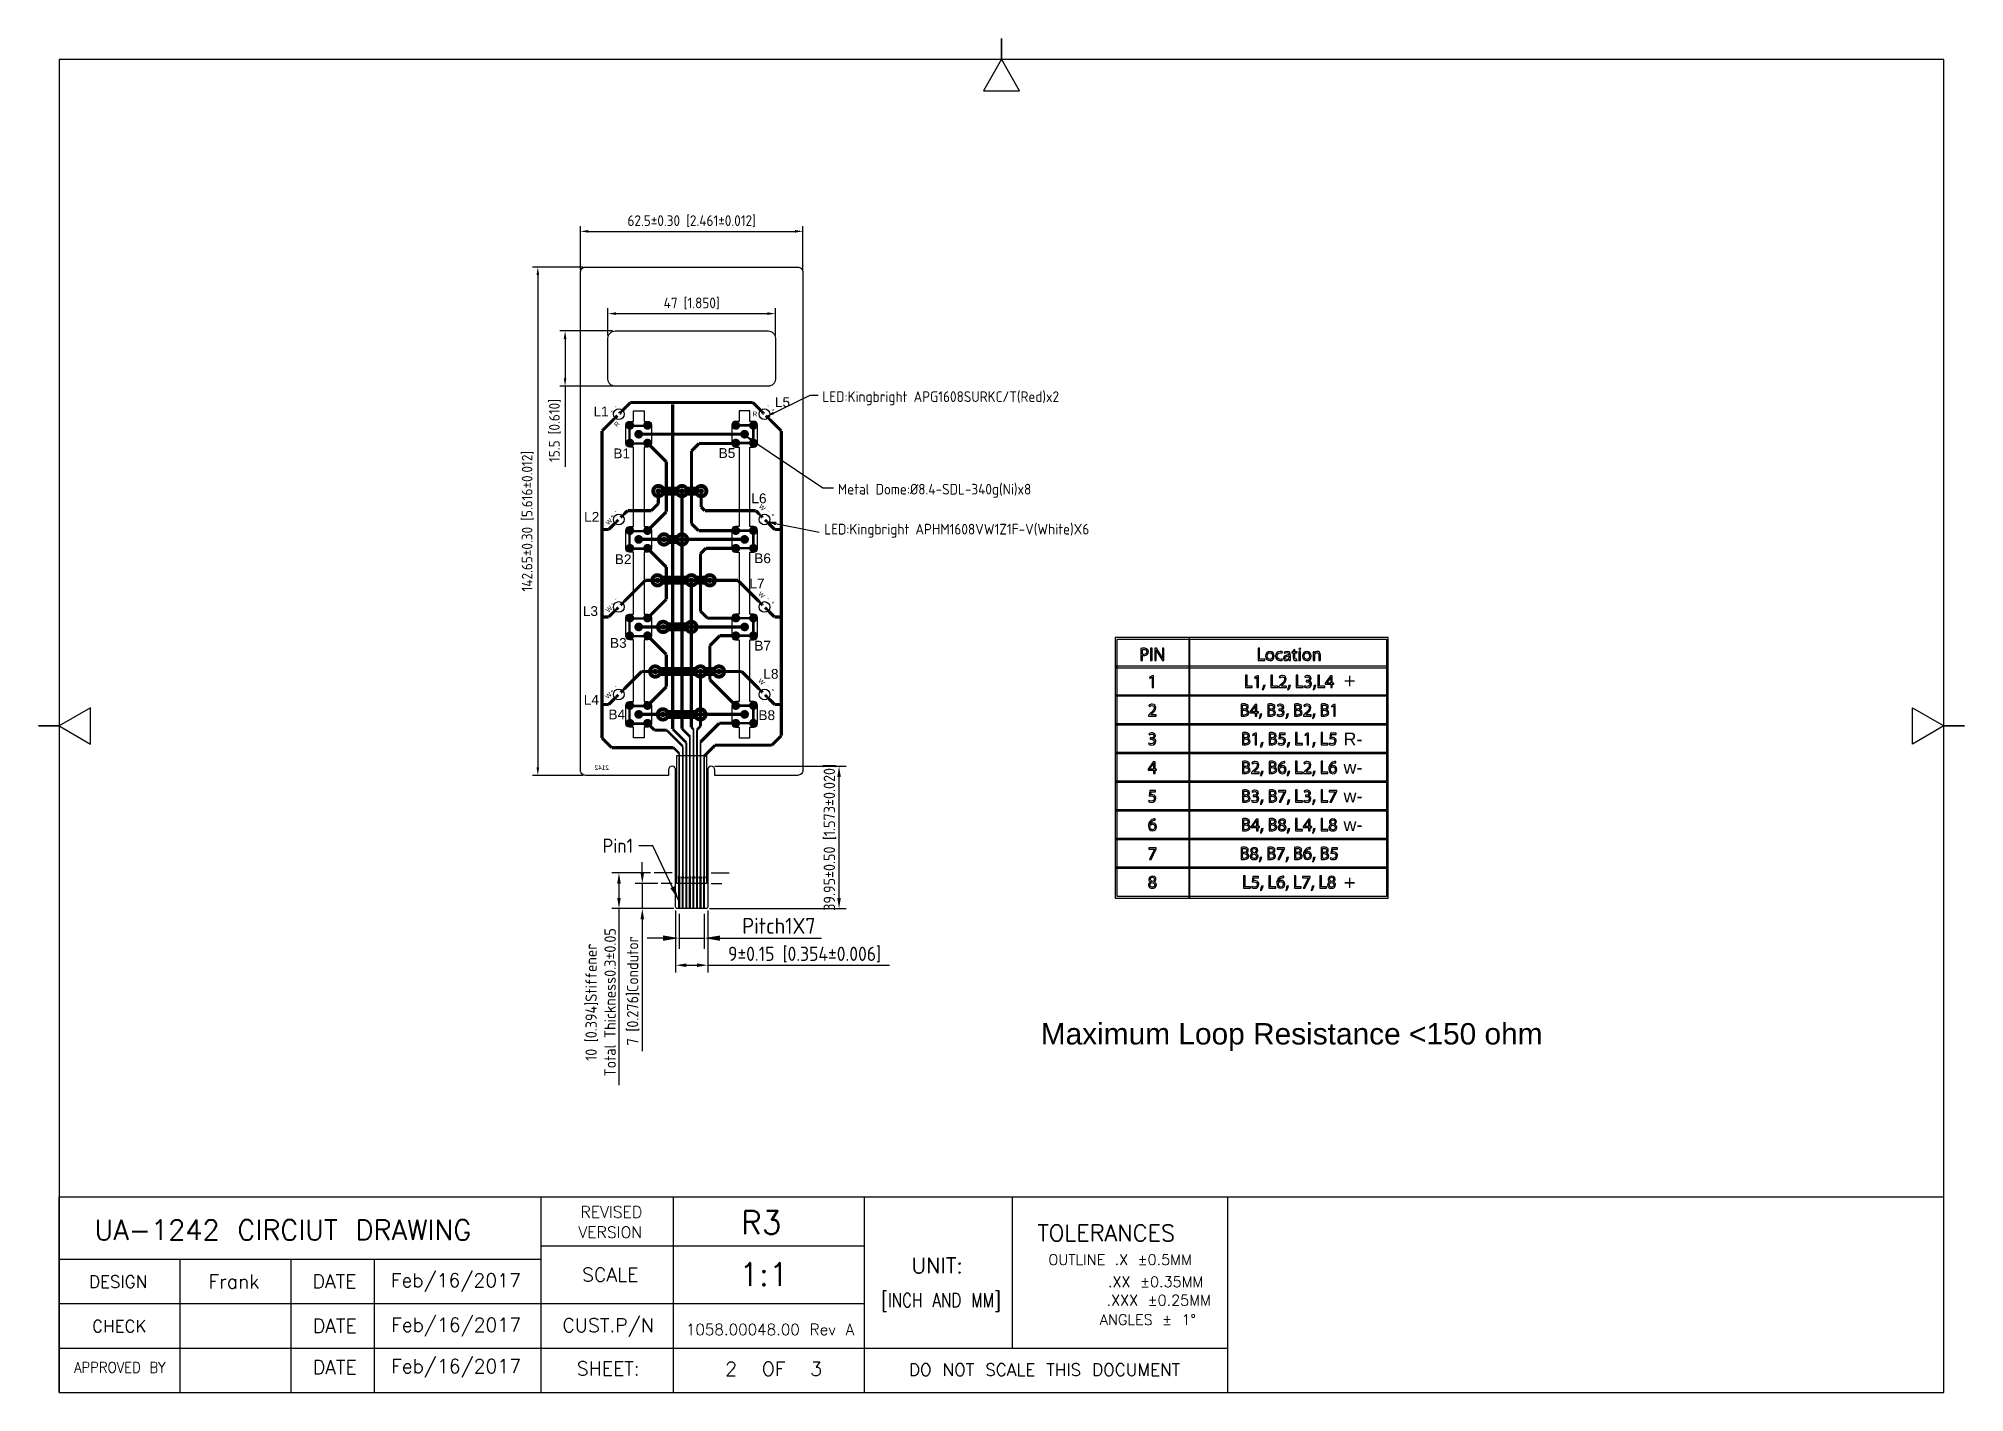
# Model space of a CAD drawing. Extents: x -2724 to 1562, y -166 to 302.
# Drawn here: x 1021 to 1562, y -166 to 214 of the extents above; entities outside this region: 3.
import ezdxf
from ezdxf.enums import TextEntityAlignment as Align

# ---------------------------------------------------------------- set-up
doc = ezdxf.new("R2010")
doc.units = 0
doc.header["$LTSCALE"] = 0.25
doc.layers.get('0').update_dxf_attribs({"linetype": 'CONTINUOUS'})
doc.layers.get('Defpoints').update_dxf_attribs({"linetype": 'CONTINUOUS'})
for name, color, linetype in [('DIM', 6, 'CONTINUOUS'), ('Lower-Carbon', 3, 'CONTINUOUS'), ('Lower-Circuit', 1, 'CONTINUOUS'), ('lower-insulation', 172, 'CONTINUOUS'), ('Lower-Jump AG', 6, 'CONTINUOUS'), ('Lower-Jump Insulation', 5, 'CONTINUOUS'), ('MAIN', 7, 'CONTINUOUS'), ('Spacer', 42, 'CONTINUOUS')]:
    doc.layers.add(name, color=color, linetype=linetype)
doc.styles.add('S1', font='txt.shx', dxfattribs={"bigfont": 'bigfont.shx'})
doc.styles.add('S2', font='arial.ttf')
doc.styles.get("Standard").update_dxf_attribs({"font": 'ISOCP'})
doc.dimstyles.new('ISO-25_WS', dxfattribs={"dimtxt": 2.5, "dimasz": 2.5, "dimexe": 1.25, "dimexo": 0.625, "dimtad": 1, "dimdec": 4, "dimdsep": 46, "dimtxsty": 'Standard', "dimcen": 2.5, "dimadec": 0, "dimazin": 0, "dimtfac": 1, "dimtdec": 4, "dimtmove": 0, "dimatfit": 3, "dimfxl": 0, "dimtolj": 1, "dimtzin": 0, "dimarcsym": 0})

msp = doc.modelspace()

# ---------------------------------------------------------------- texts
at = {"style": 'S1'}
for s, height, p in [('UA-1242 CIRCIUT DRAWING', 5.616, (1036.813, -123.391)), ('TOLERANCES', 4.6183, (1301.641, -123.737)), ('OUTLINE .X %%P0.5MM', 2.96042, (1304.673, -130.396)), (' .XX %%P0.35MM', 2.96042, (1318.801, -136.619)), ('   .XXX %%P0.25MM', 2.96042, (1312.425, -141.796)), ('ANGLES %%p 1%%D', 2.96042, (1319.123, -147.241))]:
    msp.add_text(s, height=height, dxfattribs=at).set_placement(p)
for s, height, p in [('REVISED ', 3.2071, (1183.401, -115.542)), ('R3', 6.48, (1224.073, -118.488)), ('VERSION', 3.2071, (1181.669, -121.208)), ('1:1', 6.48, (1224.817, -133.024)), ('UNIT:', 4.32, (1273.471, -130.575)), ('DESIGN', 3.4264, (1043.458, -135.109)), ('Frank', 3.888, (1075.958, -135.048)), ('DATE', 3.888, (1104.212, -134.992)), ('Feb/16/2017', 3.888, (1138.301, -134.992)), ('SCALE', 3.888, (1181.652, -133.127)), ('CHECK', 3.4264, (1043.789, -147.595)), ('DATE', 3.888, (1104.282, -147.508)), ('Feb/16/2017', 3.888, (1138.371, -147.508)), ('CUST.P/N', 3.888, (1181.05, -147.613)), ('1058.00048.00 Rev A', 3.1104, (1226.531, -148.532)), ('Feb/16/2017', 3.888, (1138.371, -159.075)), ('DATE', 3.888, (1104.282, -159.075)), ('SHEET:', 3.888, (1181.079, -159.452)), ('2  OF  3', 3.888, (1227.53, -159.569)), ('DO NOT SCALE THIS DOCUMENT', 3.456, (1303.593, -159.818))]:
    msp.add_text(s, height=height, dxfattribs=at).set_placement(p, align=Align.MIDDLE)
for s, height, width, p in [('[INCH AND MM]', 3.888, 0.8, (1274.484, -140.554)), ('APPROVED BY', 3.024, 0.9, (1043.932, -159.162))]:
    msp.add_text(s, height=height, dxfattribs=dict(at, width=width)).set_placement(p, align=Align.MIDDLE)
at = {"linetype": 'Continuous', "char_height": 0.2484}
for insert, attachment_point in [((-2723.985, 301.579), 6), ((-2717.023, 298.309), 4)]:
    msp.add_mtext('\\A1; ', dxfattribs=dict(at, insert=insert, attachment_point=attachment_point))
at = {"insert": (-567.07, 36.047), "char_height": 2.25, "attachment_point": 1}
msp.add_mtext('\\A1;', dxfattribs=at)
at = {"layer": 'DIM', "color": 3, "style": 'S2'}
for s, p in [('L1', (1176.95, 107.799)), ('L5', (1227.885, 110.417)), ('B1', (1182.54, 96.018)), ('B5', (1212.092, 96.106)), ('L6', (1221.28, 83.386)), ('L2', (1174.31, 78.196)), ('B2', (1182.923, 66.303)), ('B6', (1222.089, 66.571)), ('L7', (1220.722, 59.472)), ('L3', (1173.957, 51.752)), ('B3', (1181.579, 42.81)), ('B7', (1222.119, 42.039)), ('L8', (1224.637, 34.136)), ('L4', (1174.216, 26.847)), ('B4', (1181.142, 22.736)), ('B8', (1223.259, 22.532))]:
    msp.add_text(s, height=2.7391, dxfattribs=at).set_placement(p)
at = {"layer": 'DIM'}
for s, insert, char_height, attachment_point in [('LED:Kingbright APG1608SURKC/T(Red)x2', (1241.22, 114.808), 3, 1), ('Metal Dome:%%c8.4-SDL-340g(Ni)x8', (1245.55, 88.832), 3, 1), ('LED:Kingbright APHM1608VW1Z1F-V(White)X6', (1241.743, 77.612), 3, 1), ('Pin1', (1188.043, -14.735), 4, 9)]:
    msp.add_mtext(s, dxfattribs=dict(at, insert=insert, char_height=char_height, attachment_point=attachment_point))
at = {"layer": 'DIM', "color": 3, "attachment_point": 1, "style": 'S1'}
for s, insert, char_height, width in [('{\\fArial|b0|i0|c0|p32;+}', (1387.559, 35.668), 4.2, 288.87201), ('{\\fArial|b0|i0|c0|p32;R-}', (1387.559, 19.017), 3.6, 288.87201), ('{\\fArial|b0|i0|c0|p32;w-}', (1387.559, 11.066), 3.6, 288.87201), ('{\\fArial|b0|i0|c0|p32;w-}', (1387.559, 3.02), 3.6, 288.87201), ('{\\fArial|b0|i0|c0|p32;w-}', (1387.559, -5.05), 3.6, 288.87201), ('{\\fArial|b0|i0|c0|p32;+}', (1387.559, -20.986), 4.2, 288.87201), ('{\\fArial|b0|i0|c0|p32;\\P Maximum Loop Resistance <150 ohm}', (1300.202, -52.525), 6, 252.98667)]:
    msp.add_mtext(s, dxfattribs=dict(at, insert=insert, char_height=char_height, width=width))
at = {"layer": 'Lower-Circuit', "style": 'S2', "text_generation_flag": 2}
for s, rotation, p in [('+', 315, (1182.02, 108.474)), ('-', 45, (1183.616, 110.345)), ('-', 135, (1226.101, 111.131)), ('+', 45, (1227.971, 109.534)), ('-', 45, (1183.625, 80.946)), ('-', 135, (1226.101, 81.597)), ('+', 315, (1182.028, 79.075)), ('+', 45, (1227.971, 80)), ('+', 315, (1182.028, 54.52)), ('-', 45, (1183.625, 56.39)), ('-', 135, (1226.101, 57.041)), ('+', 45, (1227.972, 55.444)), ('+', 315, (1182.028, 29.964)), ('-', 45, (1183.624, 31.834)), ('-', 135, (1226.101, 32.485)), ('+', 45, (1227.972, 30.888))]:
    msp.add_text(s, height=1, rotation=rotation, dxfattribs=at).set_placement(p)
at = {"layer": 'Lower-Circuit', "style": 'S2'}
msp.add_text('R', height=1.3, dxfattribs=at).set_placement((1221.604, 107.825))
for s, rotation, p in [('R', 49.23451, (1183.567, 104.691)), ('W', 315, (1223.26, 82.353)), ('W', 45, (1181.148, 77.155)), ('W', 45, (1181.163, 52.624)), ('W', 315, (1223.066, 57.799)), ('W', 315, (1223.068, 33.429)), ('W', 45, (1180.979, 28.375))]:
    msp.add_text(s, height=1.3, rotation=rotation, dxfattribs=at).set_placement(p)
at = {"layer": 'Lower-Circuit', "extrusion": (0, 0, -1), "insert": (1181.27, 9.835), "char_height": 1.3, "width": 299.27039, "attachment_point": 1, "text_direction": (-1, 0, 0), "style": 'S1'}
msp.add_mtext('{\\fArial|b0|i0|c0|p34;2142}', dxfattribs=at)

# ---------------------------------------------------------------- blocks, each defined once
blk = doc.blocks.new('T12-1')
at = {"const_width": 1.75}
for points in [[(-4.15, 2.92, 1), (-2.92, 4.15, 1)], [(-0.62, -0.62, 1), (0.62, 0.62, 1)], [(2.92, 2.92, 1), (4.15, 4.15, 1)], [(-4.15, -4.15, 1), (-2.92, -2.92, 1)], [(2.92, -4.15, 1), (4.15, -2.92, 1)]]:
    blk.add_lwpolyline(points, format="xyb", close=True, dxfattribs=at)
blk = doc.blocks.new('*D1')
at = {"layer": 'Defpoints', "color": 0}
for p in [(1195.99, -23.38), (1190.65, -30.38), (1200.51, -30.38)]:
    blk.add_point(p, dxfattribs=at)
at = {"layer": 'DIM', "color": 0, "lineweight": -2}
for p, q in [((1190.65, -20.38), (1190.65, -17.38)), ((1194.99, -23.38), (1188.65, -23.38)), ((1190.65, -23.38), (1190.65, -30.38)), ((1199.51, -30.38), (1188.65, -30.38)), ((1190.65, -33.38), (1190.65, -70.41))]:
    blk.add_line(p, q, dxfattribs=at)
at = {"layer": 'DIM', "color": 0}
for points in [[(1190.15, -20.38), (1191.15, -20.38), (1190.65, -23.38)], [(1190.15, -33.38), (1191.15, -33.38), (1190.65, -30.38)]]:
    blk.add_solid(points, dxfattribs=at)
at = {"layer": 'DIM', "color": 0, "insert": (1188.09, -53.45), "char_height": 3.2, "attachment_point": 5, "rotation": 90}
blk.add_mtext('\\A1;7 [0.276]{\\Fisocp.shx|c1;Condut}or', dxfattribs=at)
blk = doc.blocks.new('*D2')
at = {"layer": 'Defpoints', "color": 0}
for p in [(1184.1, -20.38), (1193.99, -20.38), (1200.51, -30.38)]:
    blk.add_point(p, dxfattribs=at)
at = {"layer": 'DIM', "color": 0, "lineweight": -2}
for p, q in [((1192.99, -20.38), (1182.1, -20.38)), ((1184.1, -23.38), (1184.1, -27.38)), ((1199.51, -30.38), (1182.1, -30.38)), ((1184.1, -30.38), (1184.1, -79.96))]:
    blk.add_line(p, q, dxfattribs=at)
at = {"layer": 'DIM', "color": 0}
for points in [[(1183.6, -23.38), (1184.6, -23.38), (1184.1, -20.38)], [(1183.6, -27.38), (1184.6, -27.38), (1184.1, -30.38)]]:
    blk.add_solid(points, dxfattribs=at)
at = {"layer": 'DIM', "color": 0, "insert": (1178.95, -56.68), "char_height": 3.2, "attachment_point": 5, "rotation": 90}
blk.add_mtext('\\A1;10 [0.394]Stiffener\\PTotal Thickness0.3%%p0.05', dxfattribs=at)
blk = doc.blocks.new('*D3')
at = {"layer": 'Defpoints', "color": 0}
for p in [(1201, -30.36), (1208, -30.36), (1208, -38.68)]:
    blk.add_point(p, dxfattribs=at)
at = {"layer": 'DIM', "color": 0, "lineweight": -2}
for p, q in [((1201, -31.86), (1201, -41.68)), ((1208, -31.86), (1208, -41.68)), ((1196.5, -38.68), (1192, -38.68)), ((1201, -38.68), (1208, -38.68)), ((1212.5, -38.68), (1241, -38.68))]:
    blk.add_line(p, q, dxfattribs=at)
at = {"layer": 'DIM', "color": 0}
for points in [[(1196.5, -37.93), (1196.5, -39.43), (1201, -38.68)], [(1212.5, -37.93), (1212.5, -39.43), (1208, -38.68)]]:
    blk.add_solid(points, dxfattribs=at)
at = {"layer": 'DIM', "color": 0, "insert": (1229, -35.23), "char_height": 4.5, "attachment_point": 5}
blk.add_mtext('\\A1;{\\Fisocp.shx|c1;Pitch1X}7', dxfattribs=at)
blk = doc.blocks.new('*D4')
at = {"layer": 'Defpoints', "color": 0}
for p in [(1200.01, -29.88), (1209.01, -29.88), (1209.01, -46.28)]:
    blk.add_point(p, dxfattribs=at)
at = {"layer": 'DIM', "color": 0, "lineweight": -2}
for p, q in [((1200.01, -30.88), (1200.01, -48.28)), ((1209.01, -30.88), (1209.01, -48.28)), ((1203.01, -46.28), (1206.01, -46.28)), ((1209.01, -46.28), (1260.09, -46.28))]:
    blk.add_line(p, q, dxfattribs=at)
at = {"layer": 'DIM', "color": 0}
for points in [[(1203.01, -45.78), (1203.01, -46.78), (1200.01, -46.28)], [(1206.01, -45.78), (1206.01, -46.78), (1209.01, -46.28)]]:
    blk.add_solid(points, dxfattribs=at)
at = {"layer": 'DIM', "color": 0, "insert": (1236.21, -43.28), "char_height": 4, "attachment_point": 5}
blk.add_mtext('\\A1;9±0.15 [0.354±0.006]', dxfattribs=at)
blk = doc.blocks.new('*D5')
at = {"layer": 'Defpoints', "color": 0}
for p in [(1235.76, 159.7), (1173.26, 148.16), (1235.76, 148.16)]:
    blk.add_point(p, dxfattribs=at)
at = {"layer": 'DIM', "color": 0, "lineweight": -2}
for p, q in [((1173.26, 148.91), (1173.26, 161.2)), ((1175.51, 159.7), (1233.51, 159.7)), ((1235.76, 148.91), (1235.76, 161.2))]:
    blk.add_line(p, q, dxfattribs=at)
at = {"layer": 'DIM', "color": 0}
for points in [[(1175.51, 160.08), (1175.51, 159.33), (1173.26, 159.7)], [(1233.51, 160.08), (1233.51, 159.33), (1235.76, 159.7)]]:
    blk.add_solid(points, dxfattribs=at)
at = {"layer": 'DIM', "color": 0, "insert": (1204.51, 162.55), "char_height": 3, "attachment_point": 5}
blk.add_mtext('\\A1;62.5±0.30 [2.461±0.012]', dxfattribs=at)
blk = doc.blocks.new('*D6')
at = {"layer": 'Defpoints', "color": 0}
for p in [(1174.76, 149.66), (1161.31, 7.01), (1174.76, 7.01)]:
    blk.add_point(p, dxfattribs=at)
at = {"layer": 'DIM', "color": 0, "lineweight": -2}
for p, q in [((1174.01, 149.66), (1159.81, 149.66)), ((1161.31, 147.41), (1161.31, 9.26)), ((1174.01, 7.01), (1159.81, 7.01))]:
    blk.add_line(p, q, dxfattribs=at)
at = {"layer": 'DIM', "color": 0}
for points in [[(1160.94, 147.41), (1161.69, 147.41), (1161.31, 149.66)], [(1160.94, 9.26), (1161.69, 9.26), (1161.31, 7.01)]]:
    blk.add_solid(points, dxfattribs=at)
at = {"layer": 'DIM', "color": 0, "insert": (1158.46, 78.34), "char_height": 3, "attachment_point": 5, "rotation": 90}
blk.add_mtext('\\A1;142.65±0.30 [5.616±0.012]', dxfattribs=at)
blk = doc.blocks.new('*D7')
at = {"layer": 'Defpoints', "color": 0}
for p in [(1228.01, 136.61), (1181.01, 129.74), (1228.01, 129.74)]:
    blk.add_point(p, dxfattribs=at)
at = {"layer": 'DIM', "color": 0, "lineweight": -2}
for p, q in [((1181.01, 130.49), (1181.01, 138.11)), ((1183.26, 136.61), (1225.76, 136.61)), ((1228.01, 130.49), (1228.01, 138.11))]:
    blk.add_line(p, q, dxfattribs=at)
at = {"layer": 'DIM', "color": 0}
for points in [[(1183.26, 136.99), (1183.26, 136.24), (1181.01, 136.61)], [(1225.76, 136.99), (1225.76, 136.24), (1228.01, 136.61)]]:
    blk.add_solid(points, dxfattribs=at)
at = {"layer": 'DIM', "color": 0, "insert": (1204.51, 139.46), "char_height": 3, "attachment_point": 5}
blk.add_mtext('\\A1;47 [1.850]', dxfattribs=at)
blk = doc.blocks.new('*D8')
at = {"layer": 'Defpoints', "color": 0}
for p in [(1183.01, 131.74), (1168.97, 116.24), (1183.01, 116.24)]:
    blk.add_point(p, dxfattribs=at)
at = {"layer": 'DIM', "color": 0, "lineweight": -2}
for p, q in [((1182.26, 131.74), (1167.47, 131.74)), ((1168.97, 129.49), (1168.97, 118.49)), ((1182.26, 116.24), (1167.47, 116.24)), ((1168.97, 116.24), (1168.97, 93.59))]:
    blk.add_line(p, q, dxfattribs=at)
at = {"layer": 'DIM', "color": 0}
for points in [[(1168.59, 129.49), (1169.34, 129.49), (1168.97, 131.74)], [(1168.59, 118.49), (1169.34, 118.49), (1168.97, 116.24)]]:
    blk.add_solid(points, dxfattribs=at)
at = {"layer": 'DIM', "color": 0, "insert": (1166.12, 103.79), "char_height": 3, "attachment_point": 5, "rotation": 90}
blk.add_mtext('\\A1;15.5 [0.610]', dxfattribs=at)
blk = doc.blocks.new('*D9')
at = {"layer": 'Defpoints', "color": 0}
for p in [(1210.01, 9.57), (1245.9, 9.57), (1208.51, -30.38)]:
    blk.add_point(p, dxfattribs=at)
at = {"layer": 'DIM', "color": 0, "lineweight": -2}
for p, q in [((1211.01, 9.57), (1247.9, 9.57)), ((1245.9, -27.38), (1245.9, 6.57)), ((1209.51, -30.38), (1247.9, -30.38))]:
    blk.add_line(p, q, dxfattribs=at)
at = {"layer": 'DIM', "color": 0}
for points in [[(1245.4, 6.57), (1246.4, 6.57), (1245.9, 9.57)], [(1245.4, -27.38), (1246.4, -27.38), (1245.9, -30.38)]]:
    blk.add_solid(points, dxfattribs=at)
at = {"layer": 'DIM', "color": 0, "insert": (1243.34, -10.4), "char_height": 3.2, "attachment_point": 5, "rotation": 90}
blk.add_mtext('\\A1;39.95±0.50 [1.573±0.020]', dxfattribs=at)

# ---------------------------------------------------------------- dimensions: what is measured, and where the dimension line sits
at = {"layer": 'DIM', "color": 3}
dim = msp.add_linear_dim(base=(1235.757, 159.703), p1=(1173.257, 148.165), p2=(1235.757, 148.165), dimstyle='ISO-25_WS', override={"dimscale": 15, "dimtxt": 0.2, "dimasz": 0.15, "dimexe": 0.1, "dimexo": 0.05, "dimgap": 0.08, "dimdec": 2, "dimcen": 0.3, "dimtol": 1, "dimtp": 0.3, "dimtm": 0.3, "dimtdec": 2}, dxfattribs=at)
dim.commit()
dim.dimension.update_dxf_attribs({"geometry": '*D5', "text_midpoint": (1204.507, 162.553)})
dim = msp.add_linear_dim(base=(1161.311, 7.015), p1=(1174.757, 149.665), p2=(1174.757, 7.015), angle=90, dimstyle='ISO-25_WS', override={"dimscale": 15, "dimtxt": 0.2, "dimasz": 0.15, "dimexe": 0.1, "dimexo": 0.05, "dimgap": 0.08, "dimdec": 2, "dimcen": 0.3, "dimtol": 1, "dimtp": 0.3, "dimtm": 0.3, "dimtdec": 2}, dxfattribs=at)
dim.commit()
dim.dimension.update_dxf_attribs({"geometry": '*D6', "text_midpoint": (1161.311, 78.34), "dimtype": 128})
at = {"layer": 'DIM'}
dim = msp.add_linear_dim(base=(1228.007, 136.615), p1=(1181.007, 129.737), p2=(1228.007, 129.737), dimstyle='ISO-25_WS', override={"dimscale": 15, "dimtxt": 0.2, "dimasz": 0.15, "dimexe": 0.1, "dimexo": 0.05, "dimgap": 0.08, "dimdec": 2, "dimcen": 0.3, "dimtdec": 2}, dxfattribs=at)
dim.commit()
dim.dimension.update_dxf_attribs({"geometry": '*D7', "text_midpoint": (1204.507, 139.465)})
for base, p1, p2, override, picture, middle in [((1168.967, 116.236), (1183.007, 131.737), (1183.007, 116.236), {"dimscale": 15, "dimtxt": 0.2, "dimasz": 0.15, "dimexe": 0.1, "dimexo": 0.05, "dimgap": 0.08, "dimdec": 2, "dimcen": 0.3, "dimtdec": 2}, '*D8', (1168.967, 103.786)), ((1245.903, 9.575), (1208.507, -30.375), (1210.007, 9.575), {"dimscale": 20, "dimtxt": 0.16, "dimasz": 0.15, "dimexe": 0.1, "dimexo": 0.05, "dimgap": 0.04, "dimtoh": 1, "dimdec": 2, "dimcen": 0.3, "dimtol": 1, "dimtp": 0.5, "dimtm": 0.5, "dimtdec": 2}, '*D9', (1245.903, -10.4))]:
    dim = msp.add_linear_dim(base=base, p1=p1, p2=p2, angle=90, dimstyle='ISO-25_WS', override=override, dxfattribs=at)
    dim.commit()
    dim.dimension.update_dxf_attribs({"geometry": picture, "text_midpoint": middle, "dimtype": 128})
for base, p1, p2, text, picture, middle in [((1184.102, -20.375), (1200.507, -30.375), (1193.992, -20.375), '<>Stiffener\\PTotal Thickness0.3%%p0.05', '*D2', (1184.102, -56.683)), ((1190.647, -30.375), (1195.992, -23.375), (1200.507, -30.375), '<>{\\Fisocp.shx|c1;Condut}or', '*D1', (1190.647, -53.454))]:
    dim = msp.add_linear_dim(base=base, p1=p1, p2=p2, angle=270, text=text, dimstyle='ISO-25_WS', override={"dimscale": 20, "dimtxt": 0.16, "dimasz": 0.15, "dimexe": 0.1, "dimexo": 0.05, "dimgap": 0.04, "dimdec": 2, "dimcen": 0.3, "dimtdec": 2}, dxfattribs=at)
    dim.commit()
    dim.dimension.update_dxf_attribs({"geometry": picture, "text_midpoint": middle, "dimtype": 128})
dim = msp.add_linear_dim(base=(1208, -38.681), p1=(1201, -30.357), p2=(1208, -30.357), text='{\\Fisocp.shx|c1;Pitch1X}7', dimstyle='ISO-25_WS', override={"dimscale": 30, "dimtxt": 0.15, "dimasz": 0.15, "dimexe": 0.1, "dimexo": 0.05, "dimgap": 0.04, "dimdec": 2, "dimcen": 0.3, "dimtdec": 2}, dxfattribs=at)
dim.commit()
dim.dimension.update_dxf_attribs({"geometry": '*D3', "text_midpoint": (1229, -38.681), "dimtype": 128})
dim = msp.add_linear_dim(base=(1209.007, -46.282), p1=(1200.007, -29.875), p2=(1209.007, -29.875), dimstyle='ISO-25_WS', override={"dimscale": 20, "dimtxt": 0.2, "dimasz": 0.15, "dimexe": 0.1, "dimexo": 0.05, "dimgap": 0.04, "dimtoh": 1, "dimdec": 2, "dimcen": 0.3, "dimtol": 1, "dimtp": 0.15, "dimtm": 0.15, "dimtdec": 2}, dxfattribs=at)
dim.commit()
dim.dimension.update_dxf_attribs({"geometry": '*D4', "text_midpoint": (1236.205, -46.282), "dimtype": 128})

# ---------------------------------------------------------------- linework, layer by layer
for points in [[(1291.514, 207.997), (1291.514, 207.997), (1291.514, 213.817), (1291.514, 207.997)], [(1026.926, 207.97), (1026.926, -166.195), (1556.102, -166.195), (1556.102, 207.97)], [(1286.427, 199.185), (1296.602, 199.185), (1291.514, 207.997)], [(1035.738, 15.8), (1035.738, 25.975), (1026.926, 20.887)], [(1547.29, 15.8), (1547.29, 25.975), (1556.102, 20.887)], [(1026.926, 20.887), (1026.926, 20.887), (1021.107, 20.887), (1026.926, 20.887)], [(1556.102, 20.887), (1556.102, 20.887), (1561.921, 20.887), (1556.102, 20.887)], [(1026.926, -166.195), (1026.926, -111.317)]]:
    msp.add_lwpolyline(points, close=True)
for points in [[(1026.926, -166.195), (1026.926, -111.317), (1556.102, -111.317)], [(1162.12, -111.317), (1162.12, -166.195)], [(1199.419, -166.195), (1199.419, -111.317)], [(1253.086, -166.195), (1253.086, -111.317)], [(1294.496, -111.317), (1294.496, -153.723)], [(1355.015, -111.317), (1355.015, -166.195)], [(1026.926, -128.778), (1162.12, -128.778)], [(1060.913, -166.195), (1060.913, -128.778)], [(1091.948, -128.778), (1091.948, -166.195)], [(1115.367, -128.778), (1115.367, -166.195)], [(1162.12, -125.037), (1253.086, -125.037)], [(1026.926, -141.251), (1253.086, -141.251)], [(1026.926, -153.723), (1355.015, -153.723)]]:
    msp.add_lwpolyline(points)
at = {"layer": 'DIM', "color": 3}
for points, knots in [([(1400.073, -27.496), (1400.073, -27.496), (1323.468, -27.496), (1323.468, -27.496), (1323.468, -27.496), (1323.468, -27.496), (1323.468, 45.749), (1323.468, 45.749), (1323.468, 45.749), (1323.468, 45.749), (1400.073, 45.749), (1400.073, 45.749), (1400.073, 45.749), (1400.073, 45.749), (1400.073, -27.496), (1400.073, -27.496)], [0, 0, 0, 0, 0.25, 0.25, 0.25, 0.25, 0.5, 0.5, 0.5, 0.5, 0.75, 0.75, 0.75, 0.75, 1, 1, 1, 1]), ([(1323.954, -27.01), (1323.954, -27.01), (1399.587, -27.01), (1399.587, -27.01), (1399.587, -27.01), (1399.587, -27.01), (1399.587, 45.263), (1399.587, 45.263), (1399.587, 45.263), (1399.587, 45.263), (1323.954, 45.263), (1323.954, 45.263), (1323.954, 45.263), (1323.954, 45.263), (1323.954, -27.01), (1323.954, -27.01)], [0, 0, 0, 0, 0.25, 0.25, 0.25, 0.25, 0.5, 0.5, 0.5, 0.5, 0.75, 0.75, 0.75, 0.75, 1, 1, 1, 1]), ([(1344.362, -27.253), (1344.362, -27.253), (1344.119, -27.253), (1344.119, -27.253), (1344.119, -27.253), (1344.119, -27.253), (1344.119, 45.325), (1344.119, 45.325), (1344.119, 45.325), (1344.119, 45.325), (1344.362, 45.325), (1344.362, 45.325), (1344.362, 45.325), (1344.362, 45.325), (1344.362, -27.253), (1344.362, -27.253)], [0, 0, 0, 0, 0.25, 0.25, 0.25, 0.25, 0.5, 0.5, 0.5, 0.5, 0.75, 0.75, 0.75, 0.75, 1, 1, 1, 1]), ([(1330.648, 42.641), (1330.862, 42.682), (1331.141, 42.712), (1331.496, 42.712), (1331.496, 42.712), (1331.933, 42.712), (1332.253, 42.611), (1332.456, 42.428), (1332.456, 42.428), (1332.644, 42.265), (1332.76, 42.017), (1332.76, 41.717), (1332.76, 41.717), (1332.76, 41.407), (1332.669, 41.164), (1332.492, 40.986), (1332.492, 40.986), (1332.258, 40.737), (1331.877, 40.61), (1331.446, 40.61), (1331.446, 40.61), (1331.313, 40.61), (1331.192, 40.615), (1331.09, 40.64), (1331.09, 40.64), (1331.09, 40.64), (1331.09, 39.264), (1331.09, 39.264), (1331.09, 39.264), (1331.09, 39.264), (1330.648, 39.264), (1330.648, 39.264), (1330.648, 39.264), (1330.648, 39.264), (1330.648, 42.641), (1330.648, 42.641)], [0, 0, 0, 0, 0.1111111, 0.1111111, 0.1111111, 0.1111111, 0.2222222, 0.2222222, 0.2222222, 0.2222222, 0.3333333, 0.3333333, 0.3333333, 0.3333333, 0.4444444, 0.4444444, 0.4444444, 0.4444444, 0.5555556, 0.5555556, 0.5555556, 0.5555556, 0.6666667, 0.6666667, 0.6666667, 0.6666667, 0.7777778, 0.7777778, 0.7777778, 0.7777778, 0.8888889, 0.8888889, 0.8888889, 0.8888889, 1, 1, 1, 1]), ([(1331.09, 41.001), (1331.187, 40.976), (1331.309, 40.965), (1331.456, 40.965), (1331.456, 40.965), (1331.989, 40.965), (1332.314, 41.225), (1332.314, 41.692), (1332.314, 41.692), (1332.314, 42.144), (1331.994, 42.362), (1331.507, 42.362), (1331.507, 42.362), (1331.313, 42.362), (1331.167, 42.347), (1331.09, 42.326), (1331.09, 42.326), (1331.09, 42.326), (1331.09, 41.001), (1331.09, 41.001)], [0, 0, 0, 0, 0.2, 0.2, 0.2, 0.2, 0.4, 0.4, 0.4, 0.4, 0.6, 0.6, 0.6, 0.6, 0.8, 0.8, 0.8, 0.8, 1, 1, 1, 1]), ([(1333.793, 39.265), (1333.793, 39.265), (1333.346, 39.265), (1333.346, 39.265), (1333.346, 39.265), (1333.346, 39.265), (1333.346, 42.687), (1333.346, 42.687), (1333.346, 42.687), (1333.346, 42.687), (1333.793, 42.687), (1333.793, 42.687), (1333.793, 42.687), (1333.793, 42.687), (1333.793, 39.265), (1333.793, 39.265)], [0, 0, 0, 0, 0.25, 0.25, 0.25, 0.25, 0.5, 0.5, 0.5, 0.5, 0.75, 0.75, 0.75, 0.75, 1, 1, 1, 1]), ([(1334.565, 39.265), (1334.565, 39.265), (1334.565, 42.687), (1334.565, 42.687), (1334.565, 42.687), (1334.565, 42.687), (1335.052, 42.687), (1335.052, 42.687), (1335.052, 42.687), (1335.052, 42.687), (1336.144, 40.955), (1336.144, 40.955), (1336.144, 40.955), (1336.393, 40.555), (1336.596, 40.194), (1336.754, 39.843), (1336.754, 39.843), (1336.754, 39.843), (1336.769, 39.849), (1336.769, 39.849), (1336.769, 39.849), (1336.728, 40.306), (1336.718, 40.722), (1336.718, 41.25), (1336.718, 41.25), (1336.718, 41.25), (1336.718, 42.687), (1336.718, 42.687), (1336.718, 42.687), (1336.718, 42.687), (1337.134, 42.687), (1337.134, 42.687), (1337.134, 42.687), (1337.134, 42.687), (1337.134, 39.265), (1337.134, 39.265), (1337.134, 39.265), (1337.134, 39.265), (1336.688, 39.265), (1336.688, 39.265), (1336.688, 39.265), (1336.688, 39.265), (1335.601, 41.001), (1335.601, 41.001), (1335.601, 41.001), (1335.363, 41.382), (1335.134, 41.773), (1334.966, 42.144), (1334.966, 42.144), (1334.966, 42.144), (1334.951, 42.138), (1334.951, 42.138), (1334.951, 42.138), (1334.977, 41.707), (1334.981, 41.296), (1334.981, 40.727), (1334.981, 40.727), (1334.981, 40.727), (1334.981, 39.265), (1334.981, 39.265), (1334.981, 39.265), (1334.981, 39.265), (1334.565, 39.265), (1334.565, 39.265)], [0, 0, 0, 0, 0.0625, 0.0625, 0.0625, 0.0625, 0.125, 0.125, 0.125, 0.125, 0.1875, 0.1875, 0.1875, 0.1875, 0.25, 0.25, 0.25, 0.25, 0.3125, 0.3125, 0.3125, 0.3125, 0.375, 0.375, 0.375, 0.375, 0.4375, 0.4375, 0.4375, 0.4375, 0.5, 0.5, 0.5, 0.5, 0.5625, 0.5625, 0.5625, 0.5625, 0.625, 0.625, 0.625, 0.625, 0.6875, 0.6875, 0.6875, 0.6875, 0.75, 0.75, 0.75, 0.75, 0.8125, 0.8125, 0.8125, 0.8125, 0.875, 0.875, 0.875, 0.875, 0.9375, 0.9375, 0.9375, 0.9375, 1, 1, 1, 1]), ([(1363.545, 42.687), (1363.545, 42.687), (1363.992, 42.687), (1363.992, 42.687), (1363.992, 42.687), (1363.992, 42.687), (1363.992, 39.635), (1363.992, 39.635), (1363.992, 39.635), (1363.992, 39.635), (1365.454, 39.635), (1365.454, 39.635), (1365.454, 39.635), (1365.454, 39.635), (1365.454, 39.265), (1365.454, 39.265), (1365.454, 39.265), (1365.454, 39.265), (1363.545, 39.265), (1363.545, 39.265), (1363.545, 39.265), (1363.545, 39.265), (1363.545, 42.687), (1363.545, 42.687)], [0, 0, 0, 0, 0.1666667, 0.1666667, 0.1666667, 0.1666667, 0.3333333, 0.3333333, 0.3333333, 0.3333333, 0.5, 0.5, 0.5, 0.5, 0.6666667, 0.6666667, 0.6666667, 0.6666667, 0.8333333, 0.8333333, 0.8333333, 0.8333333, 1, 1, 1, 1]), ([(1366.861, 39.209), (1366.201, 39.209), (1365.684, 39.696), (1365.684, 40.473), (1365.684, 40.473), (1365.684, 41.296), (1366.227, 41.778), (1366.902, 41.778), (1366.902, 41.778), (1367.608, 41.778), (1368.085, 41.265), (1368.085, 40.519), (1368.085, 40.519), (1368.085, 39.605), (1367.451, 39.209), (1366.866, 39.209), (1366.866, 39.209), (1366.866, 39.209), (1366.861, 39.209), (1366.861, 39.209)], [0, 0, 0, 0, 0.2, 0.2, 0.2, 0.2, 0.4, 0.4, 0.4, 0.4, 0.6, 0.6, 0.6, 0.6, 0.8, 0.8, 0.8, 0.8, 1, 1, 1, 1]), ([(1366.882, 39.544), (1367.308, 39.544), (1367.628, 39.945), (1367.628, 40.504), (1367.628, 40.504), (1367.628, 40.92), (1367.42, 41.443), (1366.892, 41.443), (1366.892, 41.443), (1366.369, 41.443), (1366.14, 40.955), (1366.14, 40.488), (1366.14, 40.488), (1366.14, 39.95), (1366.445, 39.544), (1366.877, 39.544), (1366.877, 39.544), (1366.877, 39.544), (1366.882, 39.544), (1366.882, 39.544)], [0, 0, 0, 0, 0.2, 0.2, 0.2, 0.2, 0.4, 0.4, 0.4, 0.4, 0.6, 0.6, 0.6, 0.6, 0.8, 0.8, 0.8, 0.8, 1, 1, 1, 1]), ([(1370.402, 39.356), (1370.285, 39.3), (1370.026, 39.214), (1369.696, 39.214), (1369.696, 39.214), (1368.955, 39.214), (1368.472, 39.717), (1368.472, 40.468), (1368.472, 40.468), (1368.472, 41.225), (1368.99, 41.778), (1369.793, 41.778), (1369.793, 41.778), (1370.056, 41.778), (1370.29, 41.712), (1370.412, 41.646), (1370.412, 41.646), (1370.412, 41.646), (1370.31, 41.305), (1370.31, 41.305), (1370.31, 41.305), (1370.204, 41.361), (1370.036, 41.423), (1369.793, 41.423), (1369.793, 41.423), (1369.229, 41.423), (1368.924, 41.001), (1368.924, 40.493), (1368.924, 40.493), (1368.924, 39.925), (1369.29, 39.574), (1369.777, 39.574), (1369.777, 39.574), (1370.031, 39.574), (1370.199, 39.635), (1370.325, 39.691), (1370.325, 39.691), (1370.325, 39.691), (1370.402, 39.356), (1370.402, 39.356)], [0, 0, 0, 0, 0.1, 0.1, 0.1, 0.1, 0.2, 0.2, 0.2, 0.2, 0.3, 0.3, 0.3, 0.3, 0.4, 0.4, 0.4, 0.4, 0.5, 0.5, 0.5, 0.5, 0.6, 0.6, 0.6, 0.6, 0.7, 0.7, 0.7, 0.7, 0.8, 0.8, 0.8, 0.8, 0.9, 0.9, 0.9, 0.9, 1, 1, 1, 1]), ([(1372.657, 39.854), (1372.657, 39.641), (1372.667, 39.433), (1372.692, 39.265), (1372.692, 39.265), (1372.692, 39.265), (1372.292, 39.265), (1372.292, 39.265), (1372.292, 39.265), (1372.292, 39.265), (1372.251, 39.575), (1372.251, 39.575), (1372.251, 39.575), (1372.251, 39.575), (1372.236, 39.575), (1372.236, 39.575), (1372.236, 39.575), (1372.104, 39.381), (1371.835, 39.209), (1371.484, 39.209), (1371.484, 39.209), (1370.987, 39.209), (1370.733, 39.559), (1370.733, 39.914), (1370.733, 39.914), (1370.733, 40.509), (1371.261, 40.833), (1372.211, 40.828), (1372.211, 40.828), (1372.211, 40.828), (1372.211, 40.88), (1372.211, 40.88), (1372.211, 40.88), (1372.211, 41.082), (1372.155, 41.453), (1371.652, 41.448), (1371.652, 41.448), (1371.418, 41.448), (1371.18, 41.382), (1371.007, 41.265), (1371.007, 41.265), (1371.007, 41.265), (1370.906, 41.565), (1370.906, 41.565), (1370.906, 41.565), (1371.109, 41.692), (1371.408, 41.778), (1371.718, 41.778), (1371.718, 41.778), (1372.475, 41.778), (1372.657, 41.265), (1372.657, 40.773), (1372.657, 40.773), (1372.657, 40.773), (1372.657, 39.854), (1372.657, 39.854)], [0, 0, 0, 0, 0.0714286, 0.0714286, 0.0714286, 0.0714286, 0.1428571, 0.1428571, 0.1428571, 0.1428571, 0.2142857, 0.2142857, 0.2142857, 0.2142857, 0.2857143, 0.2857143, 0.2857143, 0.2857143, 0.3571429, 0.3571429, 0.3571429, 0.3571429, 0.4285714, 0.4285714, 0.4285714, 0.4285714, 0.5, 0.5, 0.5, 0.5, 0.5714286, 0.5714286, 0.5714286, 0.5714286, 0.6428571, 0.6428571, 0.6428571, 0.6428571, 0.7142857, 0.7142857, 0.7142857, 0.7142857, 0.7857143, 0.7857143, 0.7857143, 0.7857143, 0.8571429, 0.8571429, 0.8571429, 0.8571429, 0.9285714, 0.9285714, 0.9285714, 0.9285714, 1, 1, 1, 1]), ([(1372.22, 40.519), (1371.733, 40.529), (1371.18, 40.443), (1371.18, 39.965), (1371.18, 39.965), (1371.18, 39.671), (1371.373, 39.539), (1371.596, 39.539), (1371.596, 39.539), (1371.921, 39.539), (1372.129, 39.742), (1372.2, 39.95), (1372.2, 39.95), (1372.215, 39.996), (1372.22, 40.047), (1372.22, 40.092), (1372.22, 40.092), (1372.22, 40.092), (1372.22, 40.519), (1372.22, 40.519)], [0, 0, 0, 0, 0.2, 0.2, 0.2, 0.2, 0.4, 0.4, 0.4, 0.4, 0.6, 0.6, 0.6, 0.6, 0.8, 0.8, 0.8, 0.8, 1, 1, 1, 1]), ([(1373.892, 42.311), (1373.892, 42.311), (1373.892, 41.722), (1373.892, 41.722), (1373.892, 41.722), (1373.892, 41.722), (1374.532, 41.722), (1374.532, 41.722), (1374.532, 41.722), (1374.532, 41.722), (1374.532, 41.382), (1374.532, 41.382), (1374.532, 41.382), (1374.532, 41.382), (1373.892, 41.382), (1373.892, 41.382), (1373.892, 41.382), (1373.892, 41.382), (1373.892, 40.062), (1373.892, 40.062), (1373.892, 40.062), (1373.892, 39.758), (1373.979, 39.585), (1374.228, 39.585), (1374.228, 39.585), (1374.35, 39.585), (1374.421, 39.595), (1374.486, 39.615), (1374.486, 39.615), (1374.486, 39.615), (1374.507, 39.275), (1374.507, 39.275), (1374.507, 39.275), (1374.421, 39.244), (1374.284, 39.214), (1374.111, 39.214), (1374.111, 39.214), (1373.903, 39.214), (1373.735, 39.285), (1373.629, 39.402), (1373.629, 39.402), (1373.507, 39.539), (1373.456, 39.758), (1373.456, 40.047), (1373.456, 40.047), (1373.456, 40.047), (1373.456, 41.382), (1373.456, 41.382), (1373.456, 41.382), (1373.456, 41.382), (1373.075, 41.382), (1373.075, 41.382), (1373.075, 41.382), (1373.075, 41.382), (1373.075, 41.722), (1373.075, 41.722), (1373.075, 41.722), (1373.075, 41.722), (1373.456, 41.722), (1373.456, 41.722), (1373.456, 41.722), (1373.456, 41.722), (1373.456, 42.174), (1373.456, 42.174), (1373.456, 42.174), (1373.456, 42.174), (1373.892, 42.311), (1373.892, 42.311)], [0, 0, 0, 0, 0.0588235, 0.0588235, 0.0588235, 0.0588235, 0.1176471, 0.1176471, 0.1176471, 0.1176471, 0.1764706, 0.1764706, 0.1764706, 0.1764706, 0.2352941, 0.2352941, 0.2352941, 0.2352941, 0.2941176, 0.2941176, 0.2941176, 0.2941176, 0.3529412, 0.3529412, 0.3529412, 0.3529412, 0.4117647, 0.4117647, 0.4117647, 0.4117647, 0.4705882, 0.4705882, 0.4705882, 0.4705882, 0.5294118, 0.5294118, 0.5294118, 0.5294118, 0.5882353, 0.5882353, 0.5882353, 0.5882353, 0.6470588, 0.6470588, 0.6470588, 0.6470588, 0.7058824, 0.7058824, 0.7058824, 0.7058824, 0.7647059, 0.7647059, 0.7647059, 0.7647059, 0.8235294, 0.8235294, 0.8235294, 0.8235294, 0.8823529, 0.8823529, 0.8823529, 0.8823529, 0.9411765, 0.9411765, 0.9411765, 0.9411765, 1, 1, 1, 1]), ([(1375.249, 42.138), (1375.086, 42.138), (1374.98, 42.265), (1374.98, 42.413), (1374.98, 42.413), (1374.98, 42.57), (1375.091, 42.692), (1375.259, 42.692), (1375.259, 42.692), (1375.422, 42.692), (1375.533, 42.57), (1375.533, 42.413), (1375.533, 42.413), (1375.533, 42.265), (1375.426, 42.138), (1375.254, 42.138), (1375.254, 42.138), (1375.254, 42.138), (1375.249, 42.138), (1375.249, 42.138)], [0, 0, 0, 0, 0.2, 0.2, 0.2, 0.2, 0.4, 0.4, 0.4, 0.4, 0.6, 0.6, 0.6, 0.6, 0.8, 0.8, 0.8, 0.8, 1, 1, 1, 1]), ([(1375.036, 41.722), (1375.036, 41.722), (1375.483, 41.722), (1375.483, 41.722), (1375.483, 41.722), (1375.483, 41.722), (1375.483, 39.265), (1375.483, 39.265), (1375.483, 39.265), (1375.483, 39.265), (1375.036, 39.265), (1375.036, 39.265), (1375.036, 39.265), (1375.036, 39.265), (1375.036, 41.722), (1375.036, 41.722)], [0, 0, 0, 0, 0.25, 0.25, 0.25, 0.25, 0.5, 0.5, 0.5, 0.5, 0.75, 0.75, 0.75, 0.75, 1, 1, 1, 1]), ([(1377.224, 39.209), (1376.564, 39.209), (1376.047, 39.696), (1376.047, 40.473), (1376.047, 40.473), (1376.047, 41.296), (1376.59, 41.778), (1377.265, 41.778), (1377.265, 41.778), (1377.971, 41.778), (1378.448, 41.265), (1378.448, 40.519), (1378.448, 40.519), (1378.448, 39.605), (1377.814, 39.209), (1377.229, 39.209), (1377.229, 39.209), (1377.229, 39.209), (1377.224, 39.209), (1377.224, 39.209)], [0, 0, 0, 0, 0.2, 0.2, 0.2, 0.2, 0.4, 0.4, 0.4, 0.4, 0.6, 0.6, 0.6, 0.6, 0.8, 0.8, 0.8, 0.8, 1, 1, 1, 1]), ([(1377.245, 39.544), (1377.671, 39.544), (1377.991, 39.945), (1377.991, 40.504), (1377.991, 40.504), (1377.991, 40.92), (1377.783, 41.443), (1377.255, 41.443), (1377.255, 41.443), (1376.732, 41.443), (1376.503, 40.955), (1376.503, 40.488), (1376.503, 40.488), (1376.503, 39.95), (1376.808, 39.544), (1377.24, 39.544), (1377.24, 39.544), (1377.24, 39.544), (1377.245, 39.544), (1377.245, 39.544)], [0, 0, 0, 0, 0.2, 0.2, 0.2, 0.2, 0.4, 0.4, 0.4, 0.4, 0.6, 0.6, 0.6, 0.6, 0.8, 0.8, 0.8, 0.8, 1, 1, 1, 1]), ([(1379.013, 41.057), (1379.013, 41.316), (1379.008, 41.519), (1378.992, 41.722), (1378.992, 41.722), (1378.992, 41.722), (1379.389, 41.722), (1379.389, 41.722), (1379.389, 41.722), (1379.389, 41.722), (1379.414, 41.321), (1379.414, 41.321), (1379.414, 41.321), (1379.414, 41.321), (1379.424, 41.321), (1379.424, 41.321), (1379.424, 41.321), (1379.546, 41.55), (1379.831, 41.778), (1380.237, 41.778), (1380.237, 41.778), (1380.577, 41.778), (1381.105, 41.575), (1381.105, 40.732), (1381.105, 40.732), (1381.105, 40.732), (1381.105, 39.265), (1381.105, 39.265), (1381.105, 39.265), (1381.105, 39.265), (1380.658, 39.265), (1380.658, 39.265), (1380.658, 39.265), (1380.658, 39.265), (1380.658, 40.681), (1380.658, 40.681), (1380.658, 40.681), (1380.658, 41.078), (1380.511, 41.412), (1380.089, 41.412), (1380.089, 41.412), (1379.8, 41.412), (1379.571, 41.204), (1379.49, 40.956), (1379.49, 40.956), (1379.47, 40.9), (1379.46, 40.818), (1379.46, 40.747), (1379.46, 40.747), (1379.46, 40.747), (1379.46, 39.265), (1379.46, 39.265), (1379.46, 39.265), (1379.46, 39.265), (1379.013, 39.265), (1379.013, 39.265), (1379.013, 39.265), (1379.013, 39.265), (1379.013, 41.057), (1379.013, 41.057)], [0, 0, 0, 0, 0.0666667, 0.0666667, 0.0666667, 0.0666667, 0.1333333, 0.1333333, 0.1333333, 0.1333333, 0.2, 0.2, 0.2, 0.2, 0.2666667, 0.2666667, 0.2666667, 0.2666667, 0.3333333, 0.3333333, 0.3333333, 0.3333333, 0.4, 0.4, 0.4, 0.4, 0.4666667, 0.4666667, 0.4666667, 0.4666667, 0.5333333, 0.5333333, 0.5333333, 0.5333333, 0.6, 0.6, 0.6, 0.6, 0.6666667, 0.6666667, 0.6666667, 0.6666667, 0.7333333, 0.7333333, 0.7333333, 0.7333333, 0.8, 0.8, 0.8, 0.8, 0.8666667, 0.8666667, 0.8666667, 0.8666667, 0.9333333, 0.9333333, 0.9333333, 0.9333333, 1, 1, 1, 1]), ([(1399.83, 37.213), (1399.83, 37.213), (1323.711, 37.213), (1323.711, 37.213), (1323.711, 37.213), (1323.711, 37.213), (1323.711, 37.699), (1323.711, 37.699), (1323.711, 37.699), (1323.711, 37.699), (1399.83, 37.699), (1399.83, 37.699), (1399.83, 37.699), (1399.83, 37.699), (1399.83, 37.213), (1399.83, 37.213)], [0, 0, 0, 0, 0.25, 0.25, 0.25, 0.25, 0.5, 0.5, 0.5, 0.5, 0.75, 0.75, 0.75, 0.75, 1, 1, 1, 1]), ([(1333.787, 34.55), (1333.787, 34.55), (1333.777, 34.55), (1333.777, 34.55), (1333.777, 34.55), (1333.777, 34.55), (1333.203, 34.241), (1333.203, 34.241), (1333.203, 34.241), (1333.203, 34.241), (1333.117, 34.581), (1333.117, 34.581), (1333.117, 34.581), (1333.117, 34.581), (1333.838, 34.966), (1333.838, 34.966), (1333.838, 34.966), (1333.838, 34.966), (1334.219, 34.966), (1334.219, 34.966), (1334.219, 34.966), (1334.219, 34.966), (1334.219, 31.666), (1334.219, 31.666), (1334.219, 31.666), (1334.219, 31.666), (1333.787, 31.666), (1333.787, 31.666), (1333.787, 31.666), (1333.787, 31.666), (1333.787, 34.55), (1333.787, 34.55)], [0, 0, 0, 0, 0.125, 0.125, 0.125, 0.125, 0.25, 0.25, 0.25, 0.25, 0.375, 0.375, 0.375, 0.375, 0.5, 0.5, 0.5, 0.5, 0.625, 0.625, 0.625, 0.625, 0.75, 0.75, 0.75, 0.75, 0.875, 0.875, 0.875, 0.875, 1, 1, 1, 1]), ([(1360.032, 35.088), (1360.032, 35.088), (1360.479, 35.088), (1360.479, 35.088), (1360.479, 35.088), (1360.479, 35.088), (1360.479, 32.037), (1360.479, 32.037), (1360.479, 32.037), (1360.479, 32.037), (1361.942, 32.037), (1361.942, 32.037), (1361.942, 32.037), (1361.942, 32.037), (1361.942, 31.666), (1361.942, 31.666), (1361.942, 31.666), (1361.942, 31.666), (1360.032, 31.666), (1360.032, 31.666), (1360.032, 31.666), (1360.032, 31.666), (1360.032, 35.088), (1360.032, 35.088)], [0, 0, 0, 0, 0.1666667, 0.1666667, 0.1666667, 0.1666667, 0.3333333, 0.3333333, 0.3333333, 0.3333333, 0.5, 0.5, 0.5, 0.5, 0.6666667, 0.6666667, 0.6666667, 0.6666667, 0.8333333, 0.8333333, 0.8333333, 0.8333333, 1, 1, 1, 1]), ([(1363.247, 34.55), (1363.247, 34.55), (1363.238, 34.55), (1363.238, 34.55), (1363.238, 34.55), (1363.238, 34.55), (1362.664, 34.24), (1362.664, 34.24), (1362.664, 34.24), (1362.664, 34.24), (1362.577, 34.58), (1362.577, 34.58), (1362.577, 34.58), (1362.577, 34.58), (1363.298, 34.966), (1363.298, 34.966), (1363.298, 34.966), (1363.298, 34.966), (1363.679, 34.966), (1363.679, 34.966), (1363.679, 34.966), (1363.679, 34.966), (1363.679, 31.666), (1363.679, 31.666), (1363.679, 31.666), (1363.679, 31.666), (1363.247, 31.666), (1363.247, 31.666), (1363.247, 31.666), (1363.247, 31.666), (1363.247, 34.55), (1363.247, 34.55)], [0, 0, 0, 0, 0.125, 0.125, 0.125, 0.125, 0.25, 0.25, 0.25, 0.25, 0.375, 0.375, 0.375, 0.375, 0.5, 0.5, 0.5, 0.5, 0.625, 0.625, 0.625, 0.625, 0.75, 0.75, 0.75, 0.75, 0.875, 0.875, 0.875, 0.875, 1, 1, 1, 1]), ([(1367.165, 35.088), (1367.165, 35.088), (1367.612, 35.088), (1367.612, 35.088), (1367.612, 35.088), (1367.612, 35.088), (1367.612, 32.037), (1367.612, 32.037), (1367.612, 32.037), (1367.612, 32.037), (1369.074, 32.037), (1369.074, 32.037), (1369.074, 32.037), (1369.074, 32.037), (1369.074, 31.666), (1369.074, 31.666), (1369.074, 31.666), (1369.074, 31.666), (1367.165, 31.666), (1367.165, 31.666), (1367.165, 31.666), (1367.165, 31.666), (1367.165, 35.088), (1367.165, 35.088)], [0, 0, 0, 0, 0.1666667, 0.1666667, 0.1666667, 0.1666667, 0.3333333, 0.3333333, 0.3333333, 0.3333333, 0.5, 0.5, 0.5, 0.5, 0.6666667, 0.6666667, 0.6666667, 0.6666667, 0.8333333, 0.8333333, 0.8333333, 0.8333333, 1, 1, 1, 1]), ([(1369.41, 31.666), (1369.41, 31.666), (1369.41, 31.94), (1369.41, 31.94), (1369.41, 31.94), (1369.41, 31.94), (1369.76, 32.28), (1369.76, 32.28), (1369.76, 32.28), (1370.603, 33.083), (1370.988, 33.509), (1370.988, 34.006), (1370.988, 34.006), (1370.988, 34.342), (1370.831, 34.652), (1370.339, 34.652), (1370.339, 34.652), (1370.039, 34.652), (1369.79, 34.499), (1369.638, 34.373), (1369.638, 34.373), (1369.638, 34.373), (1369.496, 34.687), (1369.496, 34.687), (1369.496, 34.687), (1369.719, 34.875), (1370.049, 35.022), (1370.43, 35.022), (1370.43, 35.022), (1371.136, 35.022), (1371.435, 34.535), (1371.435, 34.062), (1371.435, 34.062), (1371.435, 33.453), (1370.993, 32.961), (1370.298, 32.291), (1370.298, 32.291), (1370.298, 32.291), (1370.039, 32.047), (1370.039, 32.047), (1370.039, 32.047), (1370.039, 32.047), (1370.039, 32.037), (1370.039, 32.037), (1370.039, 32.037), (1370.039, 32.037), (1371.517, 32.037), (1371.517, 32.037), (1371.517, 32.037), (1371.517, 32.037), (1371.517, 31.666), (1371.517, 31.666), (1371.517, 31.666), (1371.517, 31.666), (1369.41, 31.666), (1369.41, 31.666)], [0, 0, 0, 0, 0.0714286, 0.0714286, 0.0714286, 0.0714286, 0.1428571, 0.1428571, 0.1428571, 0.1428571, 0.2142857, 0.2142857, 0.2142857, 0.2142857, 0.2857143, 0.2857143, 0.2857143, 0.2857143, 0.3571429, 0.3571429, 0.3571429, 0.3571429, 0.4285714, 0.4285714, 0.4285714, 0.4285714, 0.5, 0.5, 0.5, 0.5, 0.5714286, 0.5714286, 0.5714286, 0.5714286, 0.6428571, 0.6428571, 0.6428571, 0.6428571, 0.7142857, 0.7142857, 0.7142857, 0.7142857, 0.7857143, 0.7857143, 0.7857143, 0.7857143, 0.8571429, 0.8571429, 0.8571429, 0.8571429, 0.9285714, 0.9285714, 0.9285714, 0.9285714, 1, 1, 1, 1]), ([(1374.296, 35.088), (1374.296, 35.088), (1374.743, 35.088), (1374.743, 35.088), (1374.743, 35.088), (1374.743, 35.088), (1374.743, 32.037), (1374.743, 32.037), (1374.743, 32.037), (1374.743, 32.037), (1376.205, 32.037), (1376.205, 32.037), (1376.205, 32.037), (1376.205, 32.037), (1376.205, 31.666), (1376.205, 31.666), (1376.205, 31.666), (1376.205, 31.666), (1374.296, 31.666), (1374.296, 31.666), (1374.296, 31.666), (1374.296, 31.666), (1374.296, 35.088), (1374.296, 35.088)], [0, 0, 0, 0, 0.1666667, 0.1666667, 0.1666667, 0.1666667, 0.3333333, 0.3333333, 0.3333333, 0.3333333, 0.5, 0.5, 0.5, 0.5, 0.6666667, 0.6666667, 0.6666667, 0.6666667, 0.8333333, 0.8333333, 0.8333333, 0.8333333, 1, 1, 1, 1]), ([(1376.649, 32.174), (1376.776, 32.098), (1377.065, 31.971), (1377.38, 31.971), (1377.38, 31.971), (1377.948, 31.971), (1378.131, 32.331), (1378.126, 32.61), (1378.126, 32.61), (1378.121, 33.073), (1377.704, 33.271), (1377.273, 33.271), (1377.273, 33.271), (1377.273, 33.271), (1377.024, 33.271), (1377.024, 33.271), (1377.024, 33.271), (1377.024, 33.271), (1377.024, 33.605), (1377.024, 33.605), (1377.024, 33.605), (1377.024, 33.605), (1377.273, 33.605), (1377.273, 33.605), (1377.273, 33.605), (1377.598, 33.605), (1378.009, 33.773), (1378.009, 34.164), (1378.009, 34.164), (1378.009, 34.428), (1377.842, 34.662), (1377.43, 34.662), (1377.43, 34.662), (1377.166, 34.662), (1376.912, 34.545), (1376.77, 34.443), (1376.77, 34.443), (1376.77, 34.443), (1376.649, 34.768), (1376.649, 34.768), (1376.649, 34.768), (1376.826, 34.895), (1377.161, 35.022), (1377.517, 35.022), (1377.517, 35.022), (1378.167, 35.022), (1378.461, 34.636), (1378.461, 34.235), (1378.461, 34.235), (1378.461, 33.89), (1378.253, 33.6), (1377.852, 33.453), (1377.852, 33.453), (1377.852, 33.453), (1377.852, 33.443), (1377.852, 33.443), (1377.852, 33.443), (1378.258, 33.367), (1378.588, 33.062), (1378.588, 32.6), (1378.588, 32.6), (1378.588, 32.072), (1378.172, 31.61), (1377.384, 31.61), (1377.384, 31.61), (1377.014, 31.61), (1376.689, 31.727), (1376.527, 31.833), (1376.527, 31.833), (1376.527, 31.833), (1376.649, 32.174), (1376.649, 32.174)], [0, 0, 0, 0, 0.0555556, 0.0555556, 0.0555556, 0.0555556, 0.1111111, 0.1111111, 0.1111111, 0.1111111, 0.1666667, 0.1666667, 0.1666667, 0.1666667, 0.2222222, 0.2222222, 0.2222222, 0.2222222, 0.2777778, 0.2777778, 0.2777778, 0.2777778, 0.3333333, 0.3333333, 0.3333333, 0.3333333, 0.3888889, 0.3888889, 0.3888889, 0.3888889, 0.4444444, 0.4444444, 0.4444444, 0.4444444, 0.5, 0.5, 0.5, 0.5, 0.5555556, 0.5555556, 0.5555556, 0.5555556, 0.6111111, 0.6111111, 0.6111111, 0.6111111, 0.6666667, 0.6666667, 0.6666667, 0.6666667, 0.7222222, 0.7222222, 0.7222222, 0.7222222, 0.7777778, 0.7777778, 0.7777778, 0.7777778, 0.8333333, 0.8333333, 0.8333333, 0.8333333, 0.8888889, 0.8888889, 0.8888889, 0.8888889, 0.9444444, 0.9444444, 0.9444444, 0.9444444, 1, 1, 1, 1]), ([(1380.351, 35.088), (1380.351, 35.088), (1380.799, 35.088), (1380.799, 35.088), (1380.799, 35.088), (1380.799, 35.088), (1380.799, 32.037), (1380.799, 32.037), (1380.799, 32.037), (1380.799, 32.037), (1382.261, 32.037), (1382.261, 32.037), (1382.261, 32.037), (1382.261, 32.037), (1382.261, 31.666), (1382.261, 31.666), (1382.261, 31.666), (1382.261, 31.666), (1380.351, 31.666), (1380.351, 31.666), (1380.351, 31.666), (1380.351, 31.666), (1380.351, 35.088), (1380.351, 35.088)], [0, 0, 0, 0, 0.1666667, 0.1666667, 0.1666667, 0.1666667, 0.3333333, 0.3333333, 0.3333333, 0.3333333, 0.5, 0.5, 0.5, 0.5, 0.6666667, 0.6666667, 0.6666667, 0.6666667, 0.8333333, 0.8333333, 0.8333333, 0.8333333, 1, 1, 1, 1]), ([(1383.978, 31.666), (1383.978, 31.666), (1383.978, 32.57), (1383.978, 32.57), (1383.978, 32.57), (1383.978, 32.57), (1382.445, 32.57), (1382.445, 32.57), (1382.445, 32.57), (1382.445, 32.57), (1382.445, 32.859), (1382.445, 32.859), (1382.445, 32.859), (1382.445, 32.859), (1383.917, 34.967), (1383.917, 34.967), (1383.917, 34.967), (1383.917, 34.967), (1384.4, 34.967), (1384.4, 34.967), (1384.4, 34.967), (1384.4, 34.967), (1384.4, 32.915), (1384.4, 32.915), (1384.4, 32.915), (1384.4, 32.915), (1384.861, 32.915), (1384.861, 32.915), (1384.861, 32.915), (1384.861, 32.915), (1384.861, 32.57), (1384.861, 32.57), (1384.861, 32.57), (1384.861, 32.57), (1384.4, 32.57), (1384.4, 32.57), (1384.4, 32.57), (1384.4, 32.57), (1384.4, 31.666), (1384.4, 31.666), (1384.4, 31.666), (1384.4, 31.666), (1383.978, 31.666), (1383.978, 31.666)], [0, 0, 0, 0, 0.0909091, 0.0909091, 0.0909091, 0.0909091, 0.1818182, 0.1818182, 0.1818182, 0.1818182, 0.2727273, 0.2727273, 0.2727273, 0.2727273, 0.3636364, 0.3636364, 0.3636364, 0.3636364, 0.4545455, 0.4545455, 0.4545455, 0.4545455, 0.5454545, 0.5454545, 0.5454545, 0.5454545, 0.6363636, 0.6363636, 0.6363636, 0.6363636, 0.7272727, 0.7272727, 0.7272727, 0.7272727, 0.8181818, 0.8181818, 0.8181818, 0.8181818, 0.9090909, 0.9090909, 0.9090909, 0.9090909, 1, 1, 1, 1]), ([(1383.978, 32.915), (1383.978, 32.915), (1383.978, 34.017), (1383.978, 34.017), (1383.978, 34.017), (1383.978, 34.19), (1383.983, 34.362), (1383.993, 34.535), (1383.993, 34.535), (1383.993, 34.535), (1383.978, 34.535), (1383.978, 34.535), (1383.978, 34.535), (1383.877, 34.342), (1383.795, 34.199), (1383.704, 34.047), (1383.704, 34.047), (1383.704, 34.047), (1382.896, 32.925), (1382.896, 32.925), (1382.896, 32.925), (1382.896, 32.925), (1382.896, 32.915), (1382.896, 32.915), (1382.896, 32.915), (1382.896, 32.915), (1383.978, 32.915), (1383.978, 32.915)], [0, 0, 0, 0, 0.1428571, 0.1428571, 0.1428571, 0.1428571, 0.2857143, 0.2857143, 0.2857143, 0.2857143, 0.4285714, 0.4285714, 0.4285714, 0.4285714, 0.5714286, 0.5714286, 0.5714286, 0.5714286, 0.7142857, 0.7142857, 0.7142857, 0.7142857, 0.8571429, 0.8571429, 0.8571429, 0.8571429, 1, 1, 1, 1]), ([(1399.83, 29.284), (1399.83, 29.284), (1323.711, 29.284), (1323.711, 29.284), (1323.711, 29.284), (1323.711, 29.284), (1323.711, 29.527), (1323.711, 29.527), (1323.711, 29.527), (1323.711, 29.527), (1399.83, 29.527), (1399.83, 29.527), (1399.83, 29.527), (1399.83, 29.527), (1399.83, 29.284), (1399.83, 29.284)], [0, 0, 0, 0, 0.25, 0.25, 0.25, 0.25, 0.5, 0.5, 0.5, 0.5, 0.75, 0.75, 0.75, 0.75, 1, 1, 1, 1]), ([(1358.787, 26.994), (1358.981, 27.04), (1359.29, 27.07), (1359.595, 27.07), (1359.595, 27.07), (1360.037, 27.07), (1360.321, 26.994), (1360.529, 26.822), (1360.529, 26.822), (1360.707, 26.689), (1360.819, 26.487), (1360.819, 26.217), (1360.819, 26.217), (1360.819, 25.882), (1360.595, 25.593), (1360.24, 25.466), (1360.24, 25.466), (1360.24, 25.466), (1360.24, 25.451), (1360.24, 25.451), (1360.24, 25.451), (1360.565, 25.375), (1360.946, 25.105), (1360.946, 24.598), (1360.946, 24.598), (1360.946, 24.303), (1360.828, 24.08), (1360.651, 23.912), (1360.651, 23.912), (1360.418, 23.694), (1360.032, 23.593), (1359.473, 23.593), (1359.473, 23.593), (1359.168, 23.593), (1358.935, 23.613), (1358.787, 23.633), (1358.787, 23.633), (1358.787, 23.633), (1358.787, 26.994), (1358.787, 26.994)], [0, 0, 0, 0, 0.1, 0.1, 0.1, 0.1, 0.2, 0.2, 0.2, 0.2, 0.3, 0.3, 0.3, 0.3, 0.4, 0.4, 0.4, 0.4, 0.5, 0.5, 0.5, 0.5, 0.6, 0.6, 0.6, 0.6, 0.7, 0.7, 0.7, 0.7, 0.8, 0.8, 0.8, 0.8, 0.9, 0.9, 0.9, 0.9, 1, 1, 1, 1]), ([(1364.736, 31.037), (1364.848, 31.341), (1364.985, 31.884), (1365.041, 32.255), (1365.041, 32.255), (1365.041, 32.255), (1365.539, 32.306), (1365.539, 32.306), (1365.539, 32.306), (1365.416, 31.874), (1365.193, 31.31), (1365.051, 31.072), (1365.051, 31.072), (1365.051, 31.072), (1364.736, 31.037), (1364.736, 31.037)], [0, 0, 0, 0, 0.25, 0.25, 0.25, 0.25, 0.5, 0.5, 0.5, 0.5, 0.75, 0.75, 0.75, 0.75, 1, 1, 1, 1]), ([(1366.275, 26.994), (1366.468, 27.04), (1366.778, 27.07), (1367.082, 27.07), (1367.082, 27.07), (1367.524, 27.07), (1367.808, 26.994), (1368.017, 26.822), (1368.017, 26.822), (1368.195, 26.689), (1368.306, 26.487), (1368.306, 26.217), (1368.306, 26.217), (1368.306, 25.882), (1368.083, 25.593), (1367.728, 25.466), (1367.728, 25.466), (1367.728, 25.466), (1367.728, 25.451), (1367.728, 25.451), (1367.728, 25.451), (1368.052, 25.375), (1368.433, 25.105), (1368.433, 24.598), (1368.433, 24.598), (1368.433, 24.303), (1368.316, 24.08), (1368.139, 23.912), (1368.139, 23.912), (1367.905, 23.694), (1367.519, 23.593), (1366.961, 23.593), (1366.961, 23.593), (1366.656, 23.593), (1366.423, 23.613), (1366.275, 23.633), (1366.275, 23.633), (1366.275, 23.633), (1366.275, 26.994), (1366.275, 26.994)], [0, 0, 0, 0, 0.1, 0.1, 0.1, 0.1, 0.2, 0.2, 0.2, 0.2, 0.3, 0.3, 0.3, 0.3, 0.4, 0.4, 0.4, 0.4, 0.5, 0.5, 0.5, 0.5, 0.6, 0.6, 0.6, 0.6, 0.7, 0.7, 0.7, 0.7, 0.8, 0.8, 0.8, 0.8, 0.9, 0.9, 0.9, 0.9, 1, 1, 1, 1]), ([(1371.868, 31.037), (1371.98, 31.341), (1372.117, 31.884), (1372.173, 32.255), (1372.173, 32.255), (1372.173, 32.255), (1372.671, 32.306), (1372.671, 32.306), (1372.671, 32.306), (1372.549, 31.874), (1372.325, 31.31), (1372.183, 31.072), (1372.183, 31.072), (1372.183, 31.072), (1371.868, 31.037), (1371.868, 31.037)], [0, 0, 0, 0, 0.25, 0.25, 0.25, 0.25, 0.5, 0.5, 0.5, 0.5, 0.75, 0.75, 0.75, 0.75, 1, 1, 1, 1]), ([(1373.763, 26.994), (1373.956, 27.04), (1374.266, 27.07), (1374.57, 27.07), (1374.57, 27.07), (1375.012, 27.07), (1375.296, 26.994), (1375.505, 26.822), (1375.505, 26.822), (1375.682, 26.689), (1375.794, 26.487), (1375.794, 26.217), (1375.794, 26.217), (1375.794, 25.882), (1375.571, 25.593), (1375.215, 25.466), (1375.215, 25.466), (1375.215, 25.466), (1375.215, 25.451), (1375.215, 25.451), (1375.215, 25.451), (1375.54, 25.375), (1375.921, 25.105), (1375.921, 24.598), (1375.921, 24.598), (1375.921, 24.303), (1375.804, 24.08), (1375.626, 23.912), (1375.626, 23.912), (1375.393, 23.694), (1375.007, 23.593), (1374.448, 23.593), (1374.448, 23.593), (1374.143, 23.593), (1373.911, 23.613), (1373.763, 23.633), (1373.763, 23.633), (1373.763, 23.633), (1373.763, 26.994), (1373.763, 26.994)], [0, 0, 0, 0, 0.1, 0.1, 0.1, 0.1, 0.2, 0.2, 0.2, 0.2, 0.3, 0.3, 0.3, 0.3, 0.4, 0.4, 0.4, 0.4, 0.5, 0.5, 0.5, 0.5, 0.6, 0.6, 0.6, 0.6, 0.7, 0.7, 0.7, 0.7, 0.8, 0.8, 0.8, 0.8, 0.9, 0.9, 0.9, 0.9, 1, 1, 1, 1]), ([(1379, 31.037), (1379.113, 31.341), (1379.249, 31.884), (1379.305, 32.255), (1379.305, 32.255), (1379.305, 32.255), (1379.803, 32.306), (1379.803, 32.306), (1379.803, 32.306), (1379.681, 31.874), (1379.458, 31.31), (1379.315, 31.072), (1379.315, 31.072), (1379.315, 31.072), (1379, 31.037), (1379, 31.037)], [0, 0, 0, 0, 0.25, 0.25, 0.25, 0.25, 0.5, 0.5, 0.5, 0.5, 0.75, 0.75, 0.75, 0.75, 1, 1, 1, 1]), ([(1381.251, 26.994), (1381.444, 27.04), (1381.754, 27.07), (1382.058, 27.07), (1382.058, 27.07), (1382.5, 27.07), (1382.784, 26.994), (1382.992, 26.822), (1382.992, 26.822), (1383.17, 26.689), (1383.282, 26.487), (1383.282, 26.217), (1383.282, 26.217), (1383.282, 25.882), (1383.058, 25.593), (1382.703, 25.466), (1382.703, 25.466), (1382.703, 25.466), (1382.703, 25.451), (1382.703, 25.451), (1382.703, 25.451), (1383.028, 25.375), (1383.409, 25.105), (1383.409, 24.598), (1383.409, 24.598), (1383.409, 24.303), (1383.291, 24.08), (1383.114, 23.912), (1383.114, 23.912), (1382.881, 23.694), (1382.495, 23.593), (1381.936, 23.593), (1381.936, 23.593), (1381.631, 23.593), (1381.398, 23.613), (1381.251, 23.633), (1381.251, 23.633), (1381.251, 23.633), (1381.251, 26.994), (1381.251, 26.994)], [0, 0, 0, 0, 0.1, 0.1, 0.1, 0.1, 0.2, 0.2, 0.2, 0.2, 0.3, 0.3, 0.3, 0.3, 0.4, 0.4, 0.4, 0.4, 0.5, 0.5, 0.5, 0.5, 0.6, 0.6, 0.6, 0.6, 0.7, 0.7, 0.7, 0.7, 0.8, 0.8, 0.8, 0.8, 0.9, 0.9, 0.9, 0.9, 1, 1, 1, 1]), ([(1332.818, 23.623), (1332.818, 23.623), (1332.818, 23.897), (1332.818, 23.897), (1332.818, 23.897), (1332.818, 23.897), (1333.168, 24.237), (1333.168, 24.237), (1333.168, 24.237), (1334.011, 25.04), (1334.396, 25.466), (1334.396, 25.963), (1334.396, 25.963), (1334.396, 26.298), (1334.239, 26.609), (1333.746, 26.609), (1333.746, 26.609), (1333.447, 26.609), (1333.198, 26.456), (1333.046, 26.329), (1333.046, 26.329), (1333.046, 26.329), (1332.904, 26.644), (1332.904, 26.644), (1332.904, 26.644), (1333.127, 26.832), (1333.457, 26.979), (1333.838, 26.979), (1333.838, 26.979), (1334.544, 26.979), (1334.843, 26.491), (1334.843, 26.019), (1334.843, 26.019), (1334.843, 25.41), (1334.401, 24.918), (1333.706, 24.248), (1333.706, 24.248), (1333.706, 24.248), (1333.447, 24.003), (1333.447, 24.003), (1333.447, 24.003), (1333.447, 24.003), (1333.447, 23.994), (1333.447, 23.994), (1333.447, 23.994), (1333.447, 23.994), (1334.925, 23.994), (1334.925, 23.994), (1334.925, 23.994), (1334.925, 23.994), (1334.925, 23.623), (1334.925, 23.623), (1334.925, 23.623), (1334.925, 23.623), (1332.818, 23.623), (1332.818, 23.623)], [0, 0, 0, 0, 0.0714286, 0.0714286, 0.0714286, 0.0714286, 0.1428571, 0.1428571, 0.1428571, 0.1428571, 0.2142857, 0.2142857, 0.2142857, 0.2142857, 0.2857143, 0.2857143, 0.2857143, 0.2857143, 0.3571429, 0.3571429, 0.3571429, 0.3571429, 0.4285714, 0.4285714, 0.4285714, 0.4285714, 0.5, 0.5, 0.5, 0.5, 0.5714286, 0.5714286, 0.5714286, 0.5714286, 0.6428571, 0.6428571, 0.6428571, 0.6428571, 0.7142857, 0.7142857, 0.7142857, 0.7142857, 0.7857143, 0.7857143, 0.7857143, 0.7857143, 0.8571429, 0.8571429, 0.8571429, 0.8571429, 0.9285714, 0.9285714, 0.9285714, 0.9285714, 1, 1, 1, 1]), ([(1359.229, 25.593), (1359.229, 25.593), (1359.63, 25.593), (1359.63, 25.593), (1359.63, 25.593), (1360.093, 25.593), (1360.367, 25.841), (1360.367, 26.172), (1360.367, 26.172), (1360.367, 26.567), (1360.067, 26.73), (1359.62, 26.73), (1359.62, 26.73), (1359.417, 26.73), (1359.301, 26.715), (1359.229, 26.7), (1359.229, 26.7), (1359.229, 26.7), (1359.229, 25.593), (1359.229, 25.593)], [0, 0, 0, 0, 0.2, 0.2, 0.2, 0.2, 0.4, 0.4, 0.4, 0.4, 0.6, 0.6, 0.6, 0.6, 0.8, 0.8, 0.8, 0.8, 1, 1, 1, 1]), ([(1359.229, 23.958), (1359.321, 23.943), (1359.443, 23.938), (1359.6, 23.938), (1359.6, 23.938), (1360.057, 23.938), (1360.478, 24.105), (1360.478, 24.603), (1360.478, 24.603), (1360.478, 25.065), (1360.077, 25.263), (1359.595, 25.263), (1359.595, 25.263), (1359.595, 25.263), (1359.229, 25.263), (1359.229, 25.263), (1359.229, 25.263), (1359.229, 25.263), (1359.229, 23.958), (1359.229, 23.958)], [0, 0, 0, 0, 0.2, 0.2, 0.2, 0.2, 0.4, 0.4, 0.4, 0.4, 0.6, 0.6, 0.6, 0.6, 0.8, 0.8, 0.8, 0.8, 1, 1, 1, 1]), ([(1362.764, 23.623), (1362.764, 23.623), (1362.764, 24.527), (1362.764, 24.527), (1362.764, 24.527), (1362.764, 24.527), (1361.231, 24.527), (1361.231, 24.527), (1361.231, 24.527), (1361.231, 24.527), (1361.231, 24.816), (1361.231, 24.816), (1361.231, 24.816), (1361.231, 24.816), (1362.704, 26.923), (1362.704, 26.923), (1362.704, 26.923), (1362.704, 26.923), (1363.186, 26.923), (1363.186, 26.923), (1363.186, 26.923), (1363.186, 26.923), (1363.186, 24.872), (1363.186, 24.872), (1363.186, 24.872), (1363.186, 24.872), (1363.648, 24.872), (1363.648, 24.872), (1363.648, 24.872), (1363.648, 24.872), (1363.648, 24.527), (1363.648, 24.527), (1363.648, 24.527), (1363.648, 24.527), (1363.186, 24.527), (1363.186, 24.527), (1363.186, 24.527), (1363.186, 24.527), (1363.186, 23.623), (1363.186, 23.623), (1363.186, 23.623), (1363.186, 23.623), (1362.764, 23.623), (1362.764, 23.623)], [0, 0, 0, 0, 0.0909091, 0.0909091, 0.0909091, 0.0909091, 0.1818182, 0.1818182, 0.1818182, 0.1818182, 0.2727273, 0.2727273, 0.2727273, 0.2727273, 0.3636364, 0.3636364, 0.3636364, 0.3636364, 0.4545455, 0.4545455, 0.4545455, 0.4545455, 0.5454545, 0.5454545, 0.5454545, 0.5454545, 0.6363636, 0.6363636, 0.6363636, 0.6363636, 0.7272727, 0.7272727, 0.7272727, 0.7272727, 0.8181818, 0.8181818, 0.8181818, 0.8181818, 0.9090909, 0.9090909, 0.9090909, 0.9090909, 1, 1, 1, 1]), ([(1362.764, 24.872), (1362.764, 24.872), (1362.764, 25.974), (1362.764, 25.974), (1362.764, 25.974), (1362.764, 26.146), (1362.77, 26.319), (1362.78, 26.491), (1362.78, 26.491), (1362.78, 26.491), (1362.764, 26.491), (1362.764, 26.491), (1362.764, 26.491), (1362.663, 26.298), (1362.582, 26.157), (1362.491, 26.004), (1362.491, 26.004), (1362.491, 26.004), (1361.683, 24.882), (1361.683, 24.882), (1361.683, 24.882), (1361.683, 24.882), (1361.683, 24.872), (1361.683, 24.872), (1361.683, 24.872), (1361.683, 24.872), (1362.764, 24.872), (1362.764, 24.872)], [0, 0, 0, 0, 0.1428571, 0.1428571, 0.1428571, 0.1428571, 0.2857143, 0.2857143, 0.2857143, 0.2857143, 0.4285714, 0.4285714, 0.4285714, 0.4285714, 0.5714286, 0.5714286, 0.5714286, 0.5714286, 0.7142857, 0.7142857, 0.7142857, 0.7142857, 0.8571429, 0.8571429, 0.8571429, 0.8571429, 1, 1, 1, 1]), ([(1363.843, 22.993), (1363.955, 23.298), (1364.091, 23.841), (1364.147, 24.212), (1364.147, 24.212), (1364.147, 24.212), (1364.645, 24.263), (1364.645, 24.263), (1364.645, 24.263), (1364.523, 23.831), (1364.3, 23.267), (1364.157, 23.029), (1364.157, 23.029), (1364.157, 23.029), (1363.843, 22.993), (1363.843, 22.993)], [0, 0, 0, 0, 0.25, 0.25, 0.25, 0.25, 0.5, 0.5, 0.5, 0.5, 0.75, 0.75, 0.75, 0.75, 1, 1, 1, 1]), ([(1366.717, 25.593), (1366.717, 25.593), (1367.118, 25.593), (1367.118, 25.593), (1367.118, 25.593), (1367.58, 25.593), (1367.855, 25.841), (1367.855, 26.172), (1367.855, 26.172), (1367.855, 26.567), (1367.555, 26.73), (1367.108, 26.73), (1367.108, 26.73), (1366.905, 26.73), (1366.788, 26.715), (1366.717, 26.7), (1366.717, 26.7), (1366.717, 26.7), (1366.717, 25.593), (1366.717, 25.593)], [0, 0, 0, 0, 0.2, 0.2, 0.2, 0.2, 0.4, 0.4, 0.4, 0.4, 0.6, 0.6, 0.6, 0.6, 0.8, 0.8, 0.8, 0.8, 1, 1, 1, 1]), ([(1366.717, 23.958), (1366.809, 23.943), (1366.931, 23.938), (1367.088, 23.938), (1367.088, 23.938), (1367.545, 23.938), (1367.966, 24.105), (1367.966, 24.603), (1367.966, 24.603), (1367.966, 25.065), (1367.565, 25.263), (1367.082, 25.263), (1367.082, 25.263), (1367.082, 25.263), (1366.717, 25.263), (1366.717, 25.263), (1366.717, 25.263), (1366.717, 25.263), (1366.717, 23.958), (1366.717, 23.958)], [0, 0, 0, 0, 0.2, 0.2, 0.2, 0.2, 0.4, 0.4, 0.4, 0.4, 0.6, 0.6, 0.6, 0.6, 0.8, 0.8, 0.8, 0.8, 1, 1, 1, 1]), ([(1368.978, 24.131), (1369.105, 24.054), (1369.394, 23.928), (1369.709, 23.928), (1369.709, 23.928), (1370.278, 23.928), (1370.461, 24.288), (1370.455, 24.567), (1370.455, 24.567), (1370.45, 25.029), (1370.034, 25.227), (1369.603, 25.227), (1369.603, 25.227), (1369.603, 25.227), (1369.354, 25.227), (1369.354, 25.227), (1369.354, 25.227), (1369.354, 25.227), (1369.354, 25.563), (1369.354, 25.563), (1369.354, 25.563), (1369.354, 25.563), (1369.603, 25.563), (1369.603, 25.563), (1369.603, 25.563), (1369.927, 25.563), (1370.339, 25.73), (1370.339, 26.121), (1370.339, 26.121), (1370.339, 26.385), (1370.171, 26.618), (1369.76, 26.618), (1369.76, 26.618), (1369.496, 26.618), (1369.242, 26.502), (1369.1, 26.4), (1369.1, 26.4), (1369.1, 26.4), (1368.978, 26.725), (1368.978, 26.725), (1368.978, 26.725), (1369.155, 26.852), (1369.491, 26.979), (1369.846, 26.979), (1369.846, 26.979), (1370.496, 26.979), (1370.79, 26.593), (1370.79, 26.192), (1370.79, 26.192), (1370.79, 25.847), (1370.582, 25.557), (1370.181, 25.41), (1370.181, 25.41), (1370.181, 25.41), (1370.181, 25.4), (1370.181, 25.4), (1370.181, 25.4), (1370.588, 25.323), (1370.917, 25.019), (1370.917, 24.557), (1370.917, 24.557), (1370.917, 24.029), (1370.501, 23.567), (1369.714, 23.567), (1369.714, 23.567), (1369.343, 23.567), (1369.019, 23.684), (1368.856, 23.791), (1368.856, 23.791), (1368.856, 23.791), (1368.978, 24.131), (1368.978, 24.131)], [0, 0, 0, 0, 0.0555556, 0.0555556, 0.0555556, 0.0555556, 0.1111111, 0.1111111, 0.1111111, 0.1111111, 0.1666667, 0.1666667, 0.1666667, 0.1666667, 0.2222222, 0.2222222, 0.2222222, 0.2222222, 0.2777778, 0.2777778, 0.2777778, 0.2777778, 0.3333333, 0.3333333, 0.3333333, 0.3333333, 0.3888889, 0.3888889, 0.3888889, 0.3888889, 0.4444444, 0.4444444, 0.4444444, 0.4444444, 0.5, 0.5, 0.5, 0.5, 0.5555556, 0.5555556, 0.5555556, 0.5555556, 0.6111111, 0.6111111, 0.6111111, 0.6111111, 0.6666667, 0.6666667, 0.6666667, 0.6666667, 0.7222222, 0.7222222, 0.7222222, 0.7222222, 0.7777778, 0.7777778, 0.7777778, 0.7777778, 0.8333333, 0.8333333, 0.8333333, 0.8333333, 0.8888889, 0.8888889, 0.8888889, 0.8888889, 0.9444444, 0.9444444, 0.9444444, 0.9444444, 1, 1, 1, 1]), ([(1371.33, 22.993), (1371.442, 23.298), (1371.578, 23.841), (1371.634, 24.212), (1371.634, 24.212), (1371.634, 24.212), (1372.132, 24.263), (1372.132, 24.263), (1372.132, 24.263), (1372.01, 23.831), (1371.787, 23.267), (1371.644, 23.029), (1371.644, 23.029), (1371.644, 23.029), (1371.33, 22.993), (1371.33, 22.993)], [0, 0, 0, 0, 0.25, 0.25, 0.25, 0.25, 0.5, 0.5, 0.5, 0.5, 0.75, 0.75, 0.75, 0.75, 1, 1, 1, 1]), ([(1374.205, 25.593), (1374.205, 25.593), (1374.606, 25.593), (1374.606, 25.593), (1374.606, 25.593), (1375.068, 25.593), (1375.342, 25.841), (1375.342, 26.172), (1375.342, 26.172), (1375.342, 26.567), (1375.043, 26.73), (1374.596, 26.73), (1374.596, 26.73), (1374.392, 26.73), (1374.276, 26.715), (1374.205, 26.7), (1374.205, 26.7), (1374.205, 26.7), (1374.205, 25.593), (1374.205, 25.593)], [0, 0, 0, 0, 0.2, 0.2, 0.2, 0.2, 0.4, 0.4, 0.4, 0.4, 0.6, 0.6, 0.6, 0.6, 0.8, 0.8, 0.8, 0.8, 1, 1, 1, 1]), ([(1374.205, 23.958), (1374.296, 23.943), (1374.418, 23.938), (1374.575, 23.938), (1374.575, 23.938), (1375.032, 23.938), (1375.454, 24.105), (1375.454, 24.603), (1375.454, 24.603), (1375.454, 25.065), (1375.053, 25.263), (1374.57, 25.263), (1374.57, 25.263), (1374.57, 25.263), (1374.205, 25.263), (1374.205, 25.263), (1374.205, 25.263), (1374.205, 25.263), (1374.205, 23.958), (1374.205, 23.958)], [0, 0, 0, 0, 0.2, 0.2, 0.2, 0.2, 0.4, 0.4, 0.4, 0.4, 0.6, 0.6, 0.6, 0.6, 0.8, 0.8, 0.8, 0.8, 1, 1, 1, 1]), ([(1376.359, 23.623), (1376.359, 23.623), (1376.359, 23.897), (1376.359, 23.897), (1376.359, 23.897), (1376.359, 23.897), (1376.709, 24.237), (1376.709, 24.237), (1376.709, 24.237), (1377.552, 25.04), (1377.938, 25.466), (1377.938, 25.963), (1377.938, 25.963), (1377.938, 26.298), (1377.78, 26.609), (1377.288, 26.609), (1377.288, 26.609), (1376.989, 26.609), (1376.74, 26.456), (1376.587, 26.329), (1376.587, 26.329), (1376.587, 26.329), (1376.445, 26.644), (1376.445, 26.644), (1376.445, 26.644), (1376.669, 26.832), (1376.999, 26.979), (1377.379, 26.979), (1377.379, 26.979), (1378.085, 26.979), (1378.385, 26.491), (1378.385, 26.019), (1378.385, 26.019), (1378.385, 25.41), (1377.943, 24.918), (1377.248, 24.248), (1377.248, 24.248), (1377.248, 24.248), (1376.989, 24.003), (1376.989, 24.003), (1376.989, 24.003), (1376.989, 24.003), (1376.989, 23.994), (1376.989, 23.994), (1376.989, 23.994), (1376.989, 23.994), (1378.466, 23.994), (1378.466, 23.994), (1378.466, 23.994), (1378.466, 23.994), (1378.466, 23.623), (1378.466, 23.623), (1378.466, 23.623), (1378.466, 23.623), (1376.359, 23.623), (1376.359, 23.623)], [0, 0, 0, 0, 0.0714286, 0.0714286, 0.0714286, 0.0714286, 0.1428571, 0.1428571, 0.1428571, 0.1428571, 0.2142857, 0.2142857, 0.2142857, 0.2142857, 0.2857143, 0.2857143, 0.2857143, 0.2857143, 0.3571429, 0.3571429, 0.3571429, 0.3571429, 0.4285714, 0.4285714, 0.4285714, 0.4285714, 0.5, 0.5, 0.5, 0.5, 0.5714286, 0.5714286, 0.5714286, 0.5714286, 0.6428571, 0.6428571, 0.6428571, 0.6428571, 0.7142857, 0.7142857, 0.7142857, 0.7142857, 0.7857143, 0.7857143, 0.7857143, 0.7857143, 0.8571429, 0.8571429, 0.8571429, 0.8571429, 0.9285714, 0.9285714, 0.9285714, 0.9285714, 1, 1, 1, 1]), ([(1378.817, 22.993), (1378.929, 23.298), (1379.066, 23.841), (1379.122, 24.212), (1379.122, 24.212), (1379.122, 24.212), (1379.62, 24.263), (1379.62, 24.263), (1379.62, 24.263), (1379.498, 23.831), (1379.274, 23.267), (1379.132, 23.029), (1379.132, 23.029), (1379.132, 23.029), (1378.817, 22.993), (1378.817, 22.993)], [0, 0, 0, 0, 0.25, 0.25, 0.25, 0.25, 0.5, 0.5, 0.5, 0.5, 0.75, 0.75, 0.75, 0.75, 1, 1, 1, 1]), ([(1381.693, 25.593), (1381.693, 25.593), (1382.093, 25.593), (1382.093, 25.593), (1382.093, 25.593), (1382.556, 25.593), (1382.83, 25.841), (1382.83, 26.172), (1382.83, 26.172), (1382.83, 26.567), (1382.53, 26.73), (1382.083, 26.73), (1382.083, 26.73), (1381.88, 26.73), (1381.764, 26.715), (1381.693, 26.7), (1381.693, 26.7), (1381.693, 26.7), (1381.693, 25.593), (1381.693, 25.593)], [0, 0, 0, 0, 0.2, 0.2, 0.2, 0.2, 0.4, 0.4, 0.4, 0.4, 0.6, 0.6, 0.6, 0.6, 0.8, 0.8, 0.8, 0.8, 1, 1, 1, 1]), ([(1381.693, 23.958), (1381.784, 23.943), (1381.906, 23.938), (1382.063, 23.938), (1382.063, 23.938), (1382.52, 23.938), (1382.941, 24.105), (1382.941, 24.603), (1382.941, 24.603), (1382.941, 25.065), (1382.54, 25.263), (1382.058, 25.263), (1382.058, 25.263), (1382.058, 25.263), (1381.693, 25.263), (1381.693, 25.263), (1381.693, 25.263), (1381.693, 25.263), (1381.693, 23.958), (1381.693, 23.958)], [0, 0, 0, 0, 0.2, 0.2, 0.2, 0.2, 0.4, 0.4, 0.4, 0.4, 0.6, 0.6, 0.6, 0.6, 0.8, 0.8, 0.8, 0.8, 1, 1, 1, 1]), ([(1384.816, 26.507), (1384.816, 26.507), (1384.807, 26.507), (1384.807, 26.507), (1384.807, 26.507), (1384.807, 26.507), (1384.232, 26.197), (1384.232, 26.197), (1384.232, 26.197), (1384.232, 26.197), (1384.146, 26.537), (1384.146, 26.537), (1384.146, 26.537), (1384.146, 26.537), (1384.867, 26.923), (1384.867, 26.923), (1384.867, 26.923), (1384.867, 26.923), (1385.248, 26.923), (1385.248, 26.923), (1385.248, 26.923), (1385.248, 26.923), (1385.248, 23.623), (1385.248, 23.623), (1385.248, 23.623), (1385.248, 23.623), (1384.816, 23.623), (1384.816, 23.623), (1384.816, 23.623), (1384.816, 23.623), (1384.816, 26.507), (1384.816, 26.507)], [0, 0, 0, 0, 0.125, 0.125, 0.125, 0.125, 0.25, 0.25, 0.25, 0.25, 0.375, 0.375, 0.375, 0.375, 0.5, 0.5, 0.5, 0.5, 0.625, 0.625, 0.625, 0.625, 0.75, 0.75, 0.75, 0.75, 0.875, 0.875, 0.875, 0.875, 1, 1, 1, 1]), ([(1399.83, 21.235), (1399.83, 21.235), (1323.711, 21.235), (1323.711, 21.235), (1323.711, 21.235), (1323.711, 21.235), (1323.711, 21.478), (1323.711, 21.478), (1323.711, 21.478), (1323.711, 21.478), (1399.83, 21.478), (1399.83, 21.478), (1399.83, 21.478), (1399.83, 21.478), (1399.83, 21.235), (1399.83, 21.235)], [0, 0, 0, 0, 0.25, 0.25, 0.25, 0.25, 0.5, 0.5, 0.5, 0.5, 0.75, 0.75, 0.75, 0.75, 1, 1, 1, 1]), ([(1332.924, 16.087), (1333.051, 16.011), (1333.34, 15.884), (1333.655, 15.884), (1333.655, 15.884), (1334.224, 15.884), (1334.407, 16.245), (1334.401, 16.524), (1334.401, 16.524), (1334.397, 16.986), (1333.98, 17.184), (1333.549, 17.184), (1333.549, 17.184), (1333.549, 17.184), (1333.3, 17.184), (1333.3, 17.184), (1333.3, 17.184), (1333.3, 17.184), (1333.3, 17.519), (1333.3, 17.519), (1333.3, 17.519), (1333.3, 17.519), (1333.549, 17.519), (1333.549, 17.519), (1333.549, 17.519), (1333.873, 17.519), (1334.285, 17.687), (1334.285, 18.078), (1334.285, 18.078), (1334.285, 18.341), (1334.117, 18.575), (1333.706, 18.575), (1333.706, 18.575), (1333.442, 18.575), (1333.188, 18.459), (1333.046, 18.357), (1333.046, 18.357), (1333.046, 18.357), (1332.924, 18.682), (1332.924, 18.682), (1332.924, 18.682), (1333.102, 18.809), (1333.437, 18.936), (1333.793, 18.936), (1333.793, 18.936), (1334.442, 18.936), (1334.737, 18.55), (1334.737, 18.149), (1334.737, 18.149), (1334.737, 17.803), (1334.528, 17.514), (1334.127, 17.366), (1334.127, 17.366), (1334.127, 17.366), (1334.127, 17.357), (1334.127, 17.357), (1334.127, 17.357), (1334.534, 17.28), (1334.864, 16.976), (1334.864, 16.514), (1334.864, 16.514), (1334.864, 15.986), (1334.447, 15.524), (1333.66, 15.524), (1333.66, 15.524), (1333.29, 15.524), (1332.965, 15.641), (1332.802, 15.747), (1332.802, 15.747), (1332.802, 15.747), (1332.924, 16.087), (1332.924, 16.087)], [0, 0, 0, 0, 0.0555556, 0.0555556, 0.0555556, 0.0555556, 0.1111111, 0.1111111, 0.1111111, 0.1111111, 0.1666667, 0.1666667, 0.1666667, 0.1666667, 0.2222222, 0.2222222, 0.2222222, 0.2222222, 0.2777778, 0.2777778, 0.2777778, 0.2777778, 0.3333333, 0.3333333, 0.3333333, 0.3333333, 0.3888889, 0.3888889, 0.3888889, 0.3888889, 0.4444444, 0.4444444, 0.4444444, 0.4444444, 0.5, 0.5, 0.5, 0.5, 0.5555556, 0.5555556, 0.5555556, 0.5555556, 0.6111111, 0.6111111, 0.6111111, 0.6111111, 0.6666667, 0.6666667, 0.6666667, 0.6666667, 0.7222222, 0.7222222, 0.7222222, 0.7222222, 0.7777778, 0.7777778, 0.7777778, 0.7777778, 0.8333333, 0.8333333, 0.8333333, 0.8333333, 0.8888889, 0.8888889, 0.8888889, 0.8888889, 0.9444444, 0.9444444, 0.9444444, 0.9444444, 1, 1, 1, 1]), ([(1359.143, 18.95), (1359.336, 18.996), (1359.646, 19.027), (1359.95, 19.027), (1359.95, 19.027), (1360.392, 19.027), (1360.676, 18.95), (1360.885, 18.778), (1360.885, 18.778), (1361.062, 18.646), (1361.174, 18.443), (1361.174, 18.174), (1361.174, 18.174), (1361.174, 17.839), (1360.951, 17.549), (1360.595, 17.423), (1360.595, 17.423), (1360.595, 17.423), (1360.595, 17.407), (1360.595, 17.407), (1360.595, 17.407), (1360.92, 17.331), (1361.301, 17.062), (1361.301, 16.554), (1361.301, 16.554), (1361.301, 16.259), (1361.184, 16.036), (1361.007, 15.869), (1361.007, 15.869), (1360.773, 15.651), (1360.387, 15.549), (1359.828, 15.549), (1359.828, 15.549), (1359.524, 15.549), (1359.291, 15.569), (1359.143, 15.589), (1359.143, 15.589), (1359.143, 15.589), (1359.143, 18.95), (1359.143, 18.95)], [0, 0, 0, 0, 0.1, 0.1, 0.1, 0.1, 0.2, 0.2, 0.2, 0.2, 0.3, 0.3, 0.3, 0.3, 0.4, 0.4, 0.4, 0.4, 0.5, 0.5, 0.5, 0.5, 0.6, 0.6, 0.6, 0.6, 0.7, 0.7, 0.7, 0.7, 0.8, 0.8, 0.8, 0.8, 0.9, 0.9, 0.9, 0.9, 1, 1, 1, 1]), ([(1359.585, 17.549), (1359.585, 17.549), (1359.986, 17.549), (1359.986, 17.549), (1359.986, 17.549), (1360.448, 17.549), (1360.722, 17.798), (1360.722, 18.128), (1360.722, 18.128), (1360.722, 18.524), (1360.423, 18.687), (1359.976, 18.687), (1359.976, 18.687), (1359.773, 18.687), (1359.656, 18.671), (1359.585, 18.656), (1359.585, 18.656), (1359.585, 18.656), (1359.585, 17.549), (1359.585, 17.549)], [0, 0, 0, 0, 0.2, 0.2, 0.2, 0.2, 0.4, 0.4, 0.4, 0.4, 0.6, 0.6, 0.6, 0.6, 0.8, 0.8, 0.8, 0.8, 1, 1, 1, 1]), ([(1359.585, 15.914), (1359.676, 15.899), (1359.798, 15.894), (1359.955, 15.894), (1359.955, 15.894), (1360.413, 15.894), (1360.834, 16.062), (1360.834, 16.559), (1360.834, 16.559), (1360.834, 17.021), (1360.433, 17.219), (1359.95, 17.219), (1359.95, 17.219), (1359.95, 17.219), (1359.585, 17.219), (1359.585, 17.219), (1359.585, 17.219), (1359.585, 17.219), (1359.585, 15.914), (1359.585, 15.914)], [0, 0, 0, 0, 0.2, 0.2, 0.2, 0.2, 0.4, 0.4, 0.4, 0.4, 0.6, 0.6, 0.6, 0.6, 0.8, 0.8, 0.8, 0.8, 1, 1, 1, 1]), ([(1362.709, 18.463), (1362.709, 18.463), (1362.699, 18.463), (1362.699, 18.463), (1362.699, 18.463), (1362.699, 18.463), (1362.125, 18.154), (1362.125, 18.154), (1362.125, 18.154), (1362.125, 18.154), (1362.039, 18.494), (1362.039, 18.494), (1362.039, 18.494), (1362.039, 18.494), (1362.76, 18.88), (1362.76, 18.88), (1362.76, 18.88), (1362.76, 18.88), (1363.141, 18.88), (1363.141, 18.88), (1363.141, 18.88), (1363.141, 18.88), (1363.141, 15.579), (1363.141, 15.579), (1363.141, 15.579), (1363.141, 15.579), (1362.709, 15.579), (1362.709, 15.579), (1362.709, 15.579), (1362.709, 15.579), (1362.709, 18.463), (1362.709, 18.463)], [0, 0, 0, 0, 0.125, 0.125, 0.125, 0.125, 0.25, 0.25, 0.25, 0.25, 0.375, 0.375, 0.375, 0.375, 0.5, 0.5, 0.5, 0.5, 0.625, 0.625, 0.625, 0.625, 0.75, 0.75, 0.75, 0.75, 0.875, 0.875, 0.875, 0.875, 1, 1, 1, 1]), ([(1366.631, 18.95), (1366.824, 18.996), (1367.134, 19.027), (1367.438, 19.027), (1367.438, 19.027), (1367.88, 19.027), (1368.164, 18.95), (1368.372, 18.778), (1368.372, 18.778), (1368.55, 18.646), (1368.662, 18.443), (1368.662, 18.174), (1368.662, 18.174), (1368.662, 17.839), (1368.438, 17.549), (1368.083, 17.423), (1368.083, 17.423), (1368.083, 17.423), (1368.083, 17.407), (1368.083, 17.407), (1368.083, 17.407), (1368.408, 17.331), (1368.789, 17.062), (1368.789, 16.554), (1368.789, 16.554), (1368.789, 16.259), (1368.672, 16.036), (1368.494, 15.869), (1368.494, 15.869), (1368.261, 15.651), (1367.875, 15.549), (1367.316, 15.549), (1367.316, 15.549), (1367.011, 15.549), (1366.778, 15.569), (1366.631, 15.589), (1366.631, 15.589), (1366.631, 15.589), (1366.631, 18.95), (1366.631, 18.95)], [0, 0, 0, 0, 0.1, 0.1, 0.1, 0.1, 0.2, 0.2, 0.2, 0.2, 0.3, 0.3, 0.3, 0.3, 0.4, 0.4, 0.4, 0.4, 0.5, 0.5, 0.5, 0.5, 0.6, 0.6, 0.6, 0.6, 0.7, 0.7, 0.7, 0.7, 0.8, 0.8, 0.8, 0.8, 0.9, 0.9, 0.9, 0.9, 1, 1, 1, 1]), ([(1367.073, 17.549), (1367.073, 17.549), (1367.474, 17.549), (1367.474, 17.549), (1367.474, 17.549), (1367.936, 17.549), (1368.21, 17.798), (1368.21, 18.128), (1368.21, 18.128), (1368.21, 18.524), (1367.91, 18.687), (1367.463, 18.687), (1367.463, 18.687), (1367.26, 18.687), (1367.144, 18.671), (1367.073, 18.656), (1367.073, 18.656), (1367.073, 18.656), (1367.073, 17.549), (1367.073, 17.549)], [0, 0, 0, 0, 0.2, 0.2, 0.2, 0.2, 0.4, 0.4, 0.4, 0.4, 0.6, 0.6, 0.6, 0.6, 0.8, 0.8, 0.8, 0.8, 1, 1, 1, 1]), ([(1367.073, 15.914), (1367.164, 15.899), (1367.286, 15.894), (1367.443, 15.894), (1367.443, 15.894), (1367.9, 15.894), (1368.322, 16.062), (1368.322, 16.559), (1368.322, 16.559), (1368.322, 17.021), (1367.921, 17.219), (1367.438, 17.219), (1367.438, 17.219), (1367.438, 17.219), (1367.073, 17.219), (1367.073, 17.219), (1367.073, 17.219), (1367.073, 17.219), (1367.073, 15.914), (1367.073, 15.914)], [0, 0, 0, 0, 0.2, 0.2, 0.2, 0.2, 0.4, 0.4, 0.4, 0.4, 0.6, 0.6, 0.6, 0.6, 0.8, 0.8, 0.8, 0.8, 1, 1, 1, 1]), ([(1371.197, 18.504), (1371.197, 18.504), (1369.937, 18.504), (1369.937, 18.504), (1369.937, 18.504), (1369.937, 18.504), (1369.811, 17.656), (1369.811, 17.656), (1369.811, 17.656), (1369.887, 17.666), (1369.958, 17.676), (1370.08, 17.676), (1370.08, 17.676), (1370.339, 17.676), (1370.588, 17.621), (1370.791, 17.499), (1370.791, 17.499), (1371.05, 17.356), (1371.263, 17.067), (1371.263, 16.651), (1371.263, 16.651), (1371.263, 16.006), (1370.75, 15.524), (1370.034, 15.524), (1370.034, 15.524), (1369.673, 15.524), (1369.374, 15.625), (1369.212, 15.726), (1369.212, 15.726), (1369.212, 15.726), (1369.323, 16.067), (1369.323, 16.067), (1369.323, 16.067), (1369.46, 15.986), (1369.73, 15.884), (1370.034, 15.884), (1370.034, 15.884), (1370.45, 15.884), (1370.816, 16.158), (1370.811, 16.605), (1370.811, 16.605), (1370.811, 17.027), (1370.521, 17.331), (1369.866, 17.331), (1369.866, 17.331), (1369.673, 17.331), (1369.526, 17.316), (1369.405, 17.296), (1369.405, 17.296), (1369.405, 17.296), (1369.618, 18.88), (1369.618, 18.88), (1369.618, 18.88), (1369.618, 18.88), (1371.197, 18.88), (1371.197, 18.88), (1371.197, 18.88), (1371.197, 18.88), (1371.197, 18.504), (1371.197, 18.504)], [0, 0, 0, 0, 0.0666667, 0.0666667, 0.0666667, 0.0666667, 0.1333333, 0.1333333, 0.1333333, 0.1333333, 0.2, 0.2, 0.2, 0.2, 0.2666667, 0.2666667, 0.2666667, 0.2666667, 0.3333333, 0.3333333, 0.3333333, 0.3333333, 0.4, 0.4, 0.4, 0.4, 0.4666667, 0.4666667, 0.4666667, 0.4666667, 0.5333333, 0.5333333, 0.5333333, 0.5333333, 0.6, 0.6, 0.6, 0.6, 0.6666667, 0.6666667, 0.6666667, 0.6666667, 0.7333333, 0.7333333, 0.7333333, 0.7333333, 0.8, 0.8, 0.8, 0.8, 0.8666667, 0.8666667, 0.8666667, 0.8666667, 0.9333333, 0.9333333, 0.9333333, 0.9333333, 1, 1, 1, 1]), ([(1374.113, 19.001), (1374.113, 19.001), (1374.56, 19.001), (1374.56, 19.001), (1374.56, 19.001), (1374.56, 19.001), (1374.56, 15.95), (1374.56, 15.95), (1374.56, 15.95), (1374.56, 15.95), (1376.023, 15.95), (1376.023, 15.95), (1376.023, 15.95), (1376.023, 15.95), (1376.023, 15.579), (1376.023, 15.579), (1376.023, 15.579), (1376.023, 15.579), (1374.113, 15.579), (1374.113, 15.579), (1374.113, 15.579), (1374.113, 15.579), (1374.113, 19.001), (1374.113, 19.001)], [0, 0, 0, 0, 0.1666667, 0.1666667, 0.1666667, 0.1666667, 0.3333333, 0.3333333, 0.3333333, 0.3333333, 0.5, 0.5, 0.5, 0.5, 0.6666667, 0.6666667, 0.6666667, 0.6666667, 0.8333333, 0.8333333, 0.8333333, 0.8333333, 1, 1, 1, 1]), ([(1377.329, 18.463), (1377.329, 18.463), (1377.319, 18.463), (1377.319, 18.463), (1377.319, 18.463), (1377.319, 18.463), (1376.745, 18.154), (1376.745, 18.154), (1376.745, 18.154), (1376.745, 18.154), (1376.658, 18.494), (1376.658, 18.494), (1376.658, 18.494), (1376.658, 18.494), (1377.379, 18.88), (1377.379, 18.88), (1377.379, 18.88), (1377.379, 18.88), (1377.76, 18.88), (1377.76, 18.88), (1377.76, 18.88), (1377.76, 18.88), (1377.76, 15.579), (1377.76, 15.579), (1377.76, 15.579), (1377.76, 15.579), (1377.329, 15.579), (1377.329, 15.579), (1377.329, 15.579), (1377.329, 15.579), (1377.329, 18.463), (1377.329, 18.463)], [0, 0, 0, 0, 0.125, 0.125, 0.125, 0.125, 0.25, 0.25, 0.25, 0.25, 0.375, 0.375, 0.375, 0.375, 0.5, 0.5, 0.5, 0.5, 0.625, 0.625, 0.625, 0.625, 0.75, 0.75, 0.75, 0.75, 0.875, 0.875, 0.875, 0.875, 1, 1, 1, 1]), ([(1381.246, 19.001), (1381.246, 19.001), (1381.693, 19.001), (1381.693, 19.001), (1381.693, 19.001), (1381.693, 19.001), (1381.693, 15.95), (1381.693, 15.95), (1381.693, 15.95), (1381.693, 15.95), (1383.155, 15.95), (1383.155, 15.95), (1383.155, 15.95), (1383.155, 15.95), (1383.155, 15.579), (1383.155, 15.579), (1383.155, 15.579), (1383.155, 15.579), (1381.246, 15.579), (1381.246, 15.579), (1381.246, 15.579), (1381.246, 15.579), (1381.246, 19.001), (1381.246, 19.001)], [0, 0, 0, 0, 0.1666667, 0.1666667, 0.1666667, 0.1666667, 0.3333333, 0.3333333, 0.3333333, 0.3333333, 0.5, 0.5, 0.5, 0.5, 0.6666667, 0.6666667, 0.6666667, 0.6666667, 0.8333333, 0.8333333, 0.8333333, 0.8333333, 1, 1, 1, 1]), ([(1385.461, 18.504), (1385.461, 18.504), (1384.201, 18.504), (1384.201, 18.504), (1384.201, 18.504), (1384.201, 18.504), (1384.075, 17.656), (1384.075, 17.656), (1384.075, 17.656), (1384.151, 17.666), (1384.222, 17.676), (1384.344, 17.676), (1384.344, 17.676), (1384.603, 17.676), (1384.852, 17.621), (1385.054, 17.499), (1385.054, 17.499), (1385.314, 17.356), (1385.526, 17.067), (1385.526, 16.651), (1385.526, 16.651), (1385.526, 16.006), (1385.014, 15.524), (1384.298, 15.524), (1384.298, 15.524), (1383.937, 15.524), (1383.638, 15.625), (1383.476, 15.726), (1383.476, 15.726), (1383.476, 15.726), (1383.587, 16.067), (1383.587, 16.067), (1383.587, 16.067), (1383.724, 15.986), (1383.993, 15.884), (1384.298, 15.884), (1384.298, 15.884), (1384.714, 15.884), (1385.08, 16.158), (1385.075, 16.605), (1385.075, 16.605), (1385.075, 17.027), (1384.785, 17.331), (1384.13, 17.331), (1384.13, 17.331), (1383.937, 17.331), (1383.79, 17.316), (1383.668, 17.296), (1383.668, 17.296), (1383.668, 17.296), (1383.882, 18.88), (1383.882, 18.88), (1383.882, 18.88), (1383.882, 18.88), (1385.461, 18.88), (1385.461, 18.88), (1385.461, 18.88), (1385.461, 18.88), (1385.461, 18.504), (1385.461, 18.504)], [0, 0, 0, 0, 0.0666667, 0.0666667, 0.0666667, 0.0666667, 0.1333333, 0.1333333, 0.1333333, 0.1333333, 0.2, 0.2, 0.2, 0.2, 0.2666667, 0.2666667, 0.2666667, 0.2666667, 0.3333333, 0.3333333, 0.3333333, 0.3333333, 0.4, 0.4, 0.4, 0.4, 0.4666667, 0.4666667, 0.4666667, 0.4666667, 0.5333333, 0.5333333, 0.5333333, 0.5333333, 0.6, 0.6, 0.6, 0.6, 0.6666667, 0.6666667, 0.6666667, 0.6666667, 0.7333333, 0.7333333, 0.7333333, 0.7333333, 0.8, 0.8, 0.8, 0.8, 0.8666667, 0.8666667, 0.8666667, 0.8666667, 0.9333333, 0.9333333, 0.9333333, 0.9333333, 1, 1, 1, 1]), ([(1399.83, 13.185), (1399.83, 13.185), (1323.711, 13.185), (1323.711, 13.185), (1323.711, 13.185), (1323.711, 13.185), (1323.711, 13.428), (1323.711, 13.428), (1323.711, 13.428), (1323.711, 13.428), (1399.83, 13.428), (1399.83, 13.428), (1399.83, 13.428), (1399.83, 13.428), (1399.83, 13.185), (1399.83, 13.185)], [0, 0, 0, 0, 0.25, 0.25, 0.25, 0.25, 0.5, 0.5, 0.5, 0.5, 0.75, 0.75, 0.75, 0.75, 1, 1, 1, 1]), ([(1334.198, 7.536), (1334.198, 7.536), (1334.198, 8.44), (1334.198, 8.44), (1334.198, 8.44), (1334.198, 8.44), (1332.665, 8.44), (1332.665, 8.44), (1332.665, 8.44), (1332.665, 8.44), (1332.665, 8.729), (1332.665, 8.729), (1332.665, 8.729), (1332.665, 8.729), (1334.137, 10.837), (1334.137, 10.837), (1334.137, 10.837), (1334.137, 10.837), (1334.62, 10.837), (1334.62, 10.837), (1334.62, 10.837), (1334.62, 10.837), (1334.62, 8.785), (1334.62, 8.785), (1334.62, 8.785), (1334.62, 8.785), (1335.082, 8.785), (1335.082, 8.785), (1335.082, 8.785), (1335.082, 8.785), (1335.082, 8.44), (1335.082, 8.44), (1335.082, 8.44), (1335.082, 8.44), (1334.62, 8.44), (1334.62, 8.44), (1334.62, 8.44), (1334.62, 8.44), (1334.62, 7.536), (1334.62, 7.536), (1334.62, 7.536), (1334.62, 7.536), (1334.198, 7.536), (1334.198, 7.536)], [0, 0, 0, 0, 0.0909091, 0.0909091, 0.0909091, 0.0909091, 0.1818182, 0.1818182, 0.1818182, 0.1818182, 0.2727273, 0.2727273, 0.2727273, 0.2727273, 0.3636364, 0.3636364, 0.3636364, 0.3636364, 0.4545455, 0.4545455, 0.4545455, 0.4545455, 0.5454545, 0.5454545, 0.5454545, 0.5454545, 0.6363636, 0.6363636, 0.6363636, 0.6363636, 0.7272727, 0.7272727, 0.7272727, 0.7272727, 0.8181818, 0.8181818, 0.8181818, 0.8181818, 0.9090909, 0.9090909, 0.9090909, 0.9090909, 1, 1, 1, 1]), ([(1359.143, 10.908), (1359.336, 10.953), (1359.646, 10.984), (1359.95, 10.984), (1359.95, 10.984), (1360.392, 10.984), (1360.676, 10.908), (1360.885, 10.735), (1360.885, 10.735), (1361.062, 10.603), (1361.174, 10.4), (1361.174, 10.131), (1361.174, 10.131), (1361.174, 9.795), (1360.951, 9.506), (1360.595, 9.379), (1360.595, 9.379), (1360.595, 9.379), (1360.595, 9.364), (1360.595, 9.364), (1360.595, 9.364), (1360.92, 9.288), (1361.301, 9.019), (1361.301, 8.511), (1361.301, 8.511), (1361.301, 8.216), (1361.184, 7.993), (1361.007, 7.826), (1361.007, 7.826), (1360.773, 7.607), (1360.387, 7.506), (1359.828, 7.506), (1359.828, 7.506), (1359.524, 7.506), (1359.291, 7.526), (1359.143, 7.546), (1359.143, 7.546), (1359.143, 7.546), (1359.143, 10.908), (1359.143, 10.908)], [0, 0, 0, 0, 0.1, 0.1, 0.1, 0.1, 0.2, 0.2, 0.2, 0.2, 0.3, 0.3, 0.3, 0.3, 0.4, 0.4, 0.4, 0.4, 0.5, 0.5, 0.5, 0.5, 0.6, 0.6, 0.6, 0.6, 0.7, 0.7, 0.7, 0.7, 0.8, 0.8, 0.8, 0.8, 0.9, 0.9, 0.9, 0.9, 1, 1, 1, 1]), ([(1361.739, 7.536), (1361.739, 7.536), (1361.739, 7.81), (1361.739, 7.81), (1361.739, 7.81), (1361.739, 7.81), (1362.089, 8.15), (1362.089, 8.15), (1362.089, 8.15), (1362.932, 8.953), (1363.318, 9.379), (1363.318, 9.877), (1363.318, 9.877), (1363.318, 10.212), (1363.16, 10.522), (1362.668, 10.522), (1362.668, 10.522), (1362.369, 10.522), (1362.12, 10.369), (1361.967, 10.243), (1361.967, 10.243), (1361.967, 10.243), (1361.825, 10.557), (1361.825, 10.557), (1361.825, 10.557), (1362.049, 10.745), (1362.379, 10.892), (1362.759, 10.892), (1362.759, 10.892), (1363.465, 10.892), (1363.765, 10.405), (1363.765, 9.933), (1363.765, 9.933), (1363.765, 9.323), (1363.323, 8.831), (1362.628, 8.161), (1362.628, 8.161), (1362.628, 8.161), (1362.369, 7.917), (1362.369, 7.917), (1362.369, 7.917), (1362.369, 7.917), (1362.369, 7.907), (1362.369, 7.907), (1362.369, 7.907), (1362.369, 7.907), (1363.846, 7.907), (1363.846, 7.907), (1363.846, 7.907), (1363.846, 7.907), (1363.846, 7.536), (1363.846, 7.536), (1363.846, 7.536), (1363.846, 7.536), (1361.739, 7.536), (1361.739, 7.536)], [0, 0, 0, 0, 0.0714286, 0.0714286, 0.0714286, 0.0714286, 0.1428571, 0.1428571, 0.1428571, 0.1428571, 0.2142857, 0.2142857, 0.2142857, 0.2142857, 0.2857143, 0.2857143, 0.2857143, 0.2857143, 0.3571429, 0.3571429, 0.3571429, 0.3571429, 0.4285714, 0.4285714, 0.4285714, 0.4285714, 0.5, 0.5, 0.5, 0.5, 0.5714286, 0.5714286, 0.5714286, 0.5714286, 0.6428571, 0.6428571, 0.6428571, 0.6428571, 0.7142857, 0.7142857, 0.7142857, 0.7142857, 0.7857143, 0.7857143, 0.7857143, 0.7857143, 0.8571429, 0.8571429, 0.8571429, 0.8571429, 0.9285714, 0.9285714, 0.9285714, 0.9285714, 1, 1, 1, 1]), ([(1364.198, 14.95), (1364.31, 15.255), (1364.447, 15.798), (1364.503, 16.168), (1364.503, 16.168), (1364.503, 16.168), (1365, 16.219), (1365, 16.219), (1365, 16.219), (1364.878, 15.788), (1364.655, 15.224), (1364.513, 14.985), (1364.513, 14.985), (1364.513, 14.985), (1364.198, 14.95), (1364.198, 14.95)], [0, 0, 0, 0, 0.25, 0.25, 0.25, 0.25, 0.5, 0.5, 0.5, 0.5, 0.75, 0.75, 0.75, 0.75, 1, 1, 1, 1]), ([(1366.631, 10.908), (1366.824, 10.953), (1367.134, 10.984), (1367.438, 10.984), (1367.438, 10.984), (1367.88, 10.984), (1368.164, 10.908), (1368.372, 10.735), (1368.372, 10.735), (1368.55, 10.603), (1368.662, 10.4), (1368.662, 10.131), (1368.662, 10.131), (1368.662, 9.795), (1368.438, 9.506), (1368.083, 9.379), (1368.083, 9.379), (1368.083, 9.379), (1368.083, 9.364), (1368.083, 9.364), (1368.083, 9.364), (1368.408, 9.288), (1368.789, 9.019), (1368.789, 8.511), (1368.789, 8.511), (1368.789, 8.216), (1368.672, 7.993), (1368.494, 7.826), (1368.494, 7.826), (1368.261, 7.607), (1367.875, 7.506), (1367.316, 7.506), (1367.316, 7.506), (1367.011, 7.506), (1366.778, 7.526), (1366.631, 7.546), (1366.631, 7.546), (1366.631, 7.546), (1366.631, 10.908), (1366.631, 10.908)], [0, 0, 0, 0, 0.1, 0.1, 0.1, 0.1, 0.2, 0.2, 0.2, 0.2, 0.3, 0.3, 0.3, 0.3, 0.4, 0.4, 0.4, 0.4, 0.5, 0.5, 0.5, 0.5, 0.6, 0.6, 0.6, 0.6, 0.7, 0.7, 0.7, 0.7, 0.8, 0.8, 0.8, 0.8, 0.9, 0.9, 0.9, 0.9, 1, 1, 1, 1]), ([(1371.111, 10.522), (1371.019, 10.527), (1370.902, 10.516), (1370.775, 10.496), (1370.775, 10.496), (1370.07, 10.385), (1369.704, 9.877), (1369.628, 9.329), (1369.628, 9.329), (1369.628, 9.329), (1369.638, 9.329), (1369.638, 9.329), (1369.638, 9.329), (1369.795, 9.542), (1370.075, 9.714), (1370.441, 9.714), (1370.441, 9.714), (1371.024, 9.714), (1371.435, 9.288), (1371.435, 8.648), (1371.435, 8.648), (1371.435, 8.039), (1371.024, 7.481), (1370.334, 7.481), (1370.334, 7.481), (1369.633, 7.481), (1369.171, 8.029), (1369.171, 8.887), (1369.171, 8.887), (1369.171, 9.537), (1369.4, 10.049), (1369.73, 10.374), (1369.73, 10.374), (1370.004, 10.643), (1370.369, 10.811), (1370.786, 10.862), (1370.786, 10.862), (1370.917, 10.882), (1371.029, 10.887), (1371.111, 10.887), (1371.111, 10.887), (1371.111, 10.887), (1371.111, 10.522), (1371.111, 10.522)], [0, 0, 0, 0, 0.0909091, 0.0909091, 0.0909091, 0.0909091, 0.1818182, 0.1818182, 0.1818182, 0.1818182, 0.2727273, 0.2727273, 0.2727273, 0.2727273, 0.3636364, 0.3636364, 0.3636364, 0.3636364, 0.4545455, 0.4545455, 0.4545455, 0.4545455, 0.5454545, 0.5454545, 0.5454545, 0.5454545, 0.6363636, 0.6363636, 0.6363636, 0.6363636, 0.7272727, 0.7272727, 0.7272727, 0.7272727, 0.8181818, 0.8181818, 0.8181818, 0.8181818, 0.9090909, 0.9090909, 0.9090909, 0.9090909, 1, 1, 1, 1]), ([(1371.685, 14.95), (1371.797, 15.255), (1371.934, 15.798), (1371.99, 16.168), (1371.99, 16.168), (1371.99, 16.168), (1372.488, 16.219), (1372.488, 16.219), (1372.488, 16.219), (1372.365, 15.788), (1372.142, 15.224), (1372, 14.985), (1372, 14.985), (1372, 14.985), (1371.685, 14.95), (1371.685, 14.95)], [0, 0, 0, 0, 0.25, 0.25, 0.25, 0.25, 0.5, 0.5, 0.5, 0.5, 0.75, 0.75, 0.75, 0.75, 1, 1, 1, 1]), ([(1374.113, 10.958), (1374.113, 10.958), (1374.56, 10.958), (1374.56, 10.958), (1374.56, 10.958), (1374.56, 10.958), (1374.56, 7.907), (1374.56, 7.907), (1374.56, 7.907), (1374.56, 7.907), (1376.023, 7.907), (1376.023, 7.907), (1376.023, 7.907), (1376.023, 7.907), (1376.023, 7.536), (1376.023, 7.536), (1376.023, 7.536), (1376.023, 7.536), (1374.113, 7.536), (1374.113, 7.536), (1374.113, 7.536), (1374.113, 7.536), (1374.113, 10.958), (1374.113, 10.958)], [0, 0, 0, 0, 0.1666667, 0.1666667, 0.1666667, 0.1666667, 0.3333333, 0.3333333, 0.3333333, 0.3333333, 0.5, 0.5, 0.5, 0.5, 0.6666667, 0.6666667, 0.6666667, 0.6666667, 0.8333333, 0.8333333, 0.8333333, 0.8333333, 1, 1, 1, 1]), ([(1376.359, 7.536), (1376.359, 7.536), (1376.359, 7.81), (1376.359, 7.81), (1376.359, 7.81), (1376.359, 7.81), (1376.709, 8.15), (1376.709, 8.15), (1376.709, 8.15), (1377.552, 8.953), (1377.938, 9.379), (1377.938, 9.877), (1377.938, 9.877), (1377.938, 10.212), (1377.78, 10.522), (1377.288, 10.522), (1377.288, 10.522), (1376.989, 10.522), (1376.74, 10.369), (1376.587, 10.243), (1376.587, 10.243), (1376.587, 10.243), (1376.445, 10.557), (1376.445, 10.557), (1376.445, 10.557), (1376.669, 10.745), (1376.999, 10.892), (1377.379, 10.892), (1377.379, 10.892), (1378.085, 10.892), (1378.385, 10.405), (1378.385, 9.933), (1378.385, 9.933), (1378.385, 9.323), (1377.943, 8.831), (1377.248, 8.161), (1377.248, 8.161), (1377.248, 8.161), (1376.989, 7.917), (1376.989, 7.917), (1376.989, 7.917), (1376.989, 7.917), (1376.989, 7.907), (1376.989, 7.907), (1376.989, 7.907), (1376.989, 7.907), (1378.466, 7.907), (1378.466, 7.907), (1378.466, 7.907), (1378.466, 7.907), (1378.466, 7.536), (1378.466, 7.536), (1378.466, 7.536), (1378.466, 7.536), (1376.359, 7.536), (1376.359, 7.536)], [0, 0, 0, 0, 0.0714286, 0.0714286, 0.0714286, 0.0714286, 0.1428571, 0.1428571, 0.1428571, 0.1428571, 0.2142857, 0.2142857, 0.2142857, 0.2142857, 0.2857143, 0.2857143, 0.2857143, 0.2857143, 0.3571429, 0.3571429, 0.3571429, 0.3571429, 0.4285714, 0.4285714, 0.4285714, 0.4285714, 0.5, 0.5, 0.5, 0.5, 0.5714286, 0.5714286, 0.5714286, 0.5714286, 0.6428571, 0.6428571, 0.6428571, 0.6428571, 0.7142857, 0.7142857, 0.7142857, 0.7142857, 0.7857143, 0.7857143, 0.7857143, 0.7857143, 0.8571429, 0.8571429, 0.8571429, 0.8571429, 0.9285714, 0.9285714, 0.9285714, 0.9285714, 1, 1, 1, 1]), ([(1378.817, 14.95), (1378.929, 15.255), (1379.066, 15.798), (1379.122, 16.168), (1379.122, 16.168), (1379.122, 16.168), (1379.62, 16.219), (1379.62, 16.219), (1379.62, 16.219), (1379.498, 15.788), (1379.274, 15.224), (1379.132, 14.985), (1379.132, 14.985), (1379.132, 14.985), (1378.817, 14.95), (1378.817, 14.95)], [0, 0, 0, 0, 0.25, 0.25, 0.25, 0.25, 0.5, 0.5, 0.5, 0.5, 0.75, 0.75, 0.75, 0.75, 1, 1, 1, 1]), ([(1381.246, 10.958), (1381.246, 10.958), (1381.693, 10.958), (1381.693, 10.958), (1381.693, 10.958), (1381.693, 10.958), (1381.693, 7.907), (1381.693, 7.907), (1381.693, 7.907), (1381.693, 7.907), (1383.155, 7.907), (1383.155, 7.907), (1383.155, 7.907), (1383.155, 7.907), (1383.155, 7.536), (1383.155, 7.536), (1383.155, 7.536), (1383.155, 7.536), (1381.246, 7.536), (1381.246, 7.536), (1381.246, 7.536), (1381.246, 7.536), (1381.246, 10.958), (1381.246, 10.958)], [0, 0, 0, 0, 0.1666667, 0.1666667, 0.1666667, 0.1666667, 0.3333333, 0.3333333, 0.3333333, 0.3333333, 0.5, 0.5, 0.5, 0.5, 0.6666667, 0.6666667, 0.6666667, 0.6666667, 0.8333333, 0.8333333, 0.8333333, 0.8333333, 1, 1, 1, 1]), ([(1385.375, 10.522), (1385.283, 10.527), (1385.166, 10.516), (1385.039, 10.496), (1385.039, 10.496), (1384.334, 10.385), (1383.968, 9.877), (1383.892, 9.329), (1383.892, 9.329), (1383.892, 9.329), (1383.902, 9.329), (1383.902, 9.329), (1383.902, 9.329), (1384.059, 9.542), (1384.339, 9.714), (1384.704, 9.714), (1384.704, 9.714), (1385.288, 9.714), (1385.699, 9.288), (1385.699, 8.648), (1385.699, 8.648), (1385.699, 8.039), (1385.288, 7.481), (1384.598, 7.481), (1384.598, 7.481), (1383.897, 7.481), (1383.435, 8.029), (1383.435, 8.887), (1383.435, 8.887), (1383.435, 9.537), (1383.663, 10.049), (1383.993, 10.374), (1383.993, 10.374), (1384.268, 10.643), (1384.633, 10.811), (1385.049, 10.862), (1385.049, 10.862), (1385.181, 10.882), (1385.293, 10.887), (1385.375, 10.887), (1385.375, 10.887), (1385.375, 10.887), (1385.375, 10.522), (1385.375, 10.522)], [0, 0, 0, 0, 0.0909091, 0.0909091, 0.0909091, 0.0909091, 0.1818182, 0.1818182, 0.1818182, 0.1818182, 0.2727273, 0.2727273, 0.2727273, 0.2727273, 0.3636364, 0.3636364, 0.3636364, 0.3636364, 0.4545455, 0.4545455, 0.4545455, 0.4545455, 0.5454545, 0.5454545, 0.5454545, 0.5454545, 0.6363636, 0.6363636, 0.6363636, 0.6363636, 0.7272727, 0.7272727, 0.7272727, 0.7272727, 0.8181818, 0.8181818, 0.8181818, 0.8181818, 0.9090909, 0.9090909, 0.9090909, 0.9090909, 1, 1, 1, 1]), ([(1334.198, 8.785), (1334.198, 8.785), (1334.198, 9.887), (1334.198, 9.887), (1334.198, 9.887), (1334.198, 10.06), (1334.204, 10.232), (1334.214, 10.405), (1334.214, 10.405), (1334.214, 10.405), (1334.198, 10.405), (1334.198, 10.405), (1334.198, 10.405), (1334.097, 10.212), (1334.015, 10.07), (1333.925, 9.917), (1333.925, 9.917), (1333.925, 9.917), (1333.117, 8.795), (1333.117, 8.795), (1333.117, 8.795), (1333.117, 8.795), (1333.117, 8.785), (1333.117, 8.785), (1333.117, 8.785), (1333.117, 8.785), (1334.198, 8.785), (1334.198, 8.785)], [0, 0, 0, 0, 0.1428571, 0.1428571, 0.1428571, 0.1428571, 0.2857143, 0.2857143, 0.2857143, 0.2857143, 0.4285714, 0.4285714, 0.4285714, 0.4285714, 0.5714286, 0.5714286, 0.5714286, 0.5714286, 0.7142857, 0.7142857, 0.7142857, 0.7142857, 0.8571429, 0.8571429, 0.8571429, 0.8571429, 1, 1, 1, 1]), ([(1359.585, 9.506), (1359.585, 9.506), (1359.986, 9.506), (1359.986, 9.506), (1359.986, 9.506), (1360.448, 9.506), (1360.722, 9.755), (1360.722, 10.085), (1360.722, 10.085), (1360.722, 10.481), (1360.423, 10.643), (1359.976, 10.643), (1359.976, 10.643), (1359.773, 10.643), (1359.656, 10.629), (1359.585, 10.613), (1359.585, 10.613), (1359.585, 10.613), (1359.585, 9.506), (1359.585, 9.506)], [0, 0, 0, 0, 0.2, 0.2, 0.2, 0.2, 0.4, 0.4, 0.4, 0.4, 0.6, 0.6, 0.6, 0.6, 0.8, 0.8, 0.8, 0.8, 1, 1, 1, 1]), ([(1359.585, 7.871), (1359.676, 7.856), (1359.798, 7.851), (1359.955, 7.851), (1359.955, 7.851), (1360.413, 7.851), (1360.834, 8.019), (1360.834, 8.516), (1360.834, 8.516), (1360.834, 8.978), (1360.433, 9.176), (1359.95, 9.176), (1359.95, 9.176), (1359.95, 9.176), (1359.585, 9.176), (1359.585, 9.176), (1359.585, 9.176), (1359.585, 9.176), (1359.585, 7.871), (1359.585, 7.871)], [0, 0, 0, 0, 0.2, 0.2, 0.2, 0.2, 0.4, 0.4, 0.4, 0.4, 0.6, 0.6, 0.6, 0.6, 0.8, 0.8, 0.8, 0.8, 1, 1, 1, 1]), ([(1364.198, 6.907), (1364.31, 7.211), (1364.447, 7.754), (1364.503, 8.125), (1364.503, 8.125), (1364.503, 8.125), (1365, 8.176), (1365, 8.176), (1365, 8.176), (1364.878, 7.744), (1364.655, 7.181), (1364.513, 6.942), (1364.513, 6.942), (1364.513, 6.942), (1364.198, 6.907), (1364.198, 6.907)], [0, 0, 0, 0, 0.25, 0.25, 0.25, 0.25, 0.5, 0.5, 0.5, 0.5, 0.75, 0.75, 0.75, 0.75, 1, 1, 1, 1]), ([(1367.073, 9.506), (1367.073, 9.506), (1367.474, 9.506), (1367.474, 9.506), (1367.474, 9.506), (1367.936, 9.506), (1368.21, 9.755), (1368.21, 10.085), (1368.21, 10.085), (1368.21, 10.481), (1367.91, 10.643), (1367.463, 10.643), (1367.463, 10.643), (1367.26, 10.643), (1367.144, 10.629), (1367.073, 10.613), (1367.073, 10.613), (1367.073, 10.613), (1367.073, 9.506), (1367.073, 9.506)], [0, 0, 0, 0, 0.2, 0.2, 0.2, 0.2, 0.4, 0.4, 0.4, 0.4, 0.6, 0.6, 0.6, 0.6, 0.8, 0.8, 0.8, 0.8, 1, 1, 1, 1]), ([(1367.073, 7.871), (1367.164, 7.856), (1367.286, 7.851), (1367.443, 7.851), (1367.443, 7.851), (1367.9, 7.851), (1368.322, 8.019), (1368.322, 8.516), (1368.322, 8.516), (1368.322, 8.978), (1367.921, 9.176), (1367.438, 9.176), (1367.438, 9.176), (1367.438, 9.176), (1367.073, 9.176), (1367.073, 9.176), (1367.073, 9.176), (1367.073, 9.176), (1367.073, 7.871), (1367.073, 7.871)], [0, 0, 0, 0, 0.2, 0.2, 0.2, 0.2, 0.4, 0.4, 0.4, 0.4, 0.6, 0.6, 0.6, 0.6, 0.8, 0.8, 0.8, 0.8, 1, 1, 1, 1]), ([(1370.344, 7.826), (1370.725, 7.826), (1370.984, 8.146), (1370.984, 8.618), (1370.984, 8.618), (1370.984, 9.09), (1370.714, 9.374), (1370.303, 9.374), (1370.303, 9.374), (1370.034, 9.374), (1369.78, 9.212), (1369.659, 8.968), (1369.659, 8.968), (1369.633, 8.917), (1369.613, 8.856), (1369.613, 8.775), (1369.613, 8.775), (1369.618, 8.232), (1369.872, 7.826), (1370.339, 7.826), (1370.339, 7.826), (1370.339, 7.826), (1370.344, 7.826), (1370.344, 7.826)], [0, 0, 0, 0, 0.1666667, 0.1666667, 0.1666667, 0.1666667, 0.3333333, 0.3333333, 0.3333333, 0.3333333, 0.5, 0.5, 0.5, 0.5, 0.6666667, 0.6666667, 0.6666667, 0.6666667, 0.8333333, 0.8333333, 0.8333333, 0.8333333, 1, 1, 1, 1]), ([(1371.685, 6.907), (1371.797, 7.211), (1371.934, 7.754), (1371.99, 8.125), (1371.99, 8.125), (1371.99, 8.125), (1372.488, 8.176), (1372.488, 8.176), (1372.488, 8.176), (1372.365, 7.744), (1372.142, 7.181), (1372, 6.942), (1372, 6.942), (1372, 6.942), (1371.685, 6.907), (1371.685, 6.907)], [0, 0, 0, 0, 0.25, 0.25, 0.25, 0.25, 0.5, 0.5, 0.5, 0.5, 0.75, 0.75, 0.75, 0.75, 1, 1, 1, 1]), ([(1378.817, 6.907), (1378.929, 7.211), (1379.066, 7.754), (1379.122, 8.125), (1379.122, 8.125), (1379.122, 8.125), (1379.62, 8.176), (1379.62, 8.176), (1379.62, 8.176), (1379.498, 7.744), (1379.274, 7.181), (1379.132, 6.942), (1379.132, 6.942), (1379.132, 6.942), (1378.817, 6.907), (1378.817, 6.907)], [0, 0, 0, 0, 0.25, 0.25, 0.25, 0.25, 0.5, 0.5, 0.5, 0.5, 0.75, 0.75, 0.75, 0.75, 1, 1, 1, 1]), ([(1384.608, 7.826), (1384.988, 7.826), (1385.248, 8.146), (1385.248, 8.618), (1385.248, 8.618), (1385.248, 9.09), (1384.978, 9.374), (1384.567, 9.374), (1384.567, 9.374), (1384.298, 9.374), (1384.044, 9.212), (1383.923, 8.968), (1383.923, 8.968), (1383.897, 8.917), (1383.876, 8.856), (1383.876, 8.775), (1383.876, 8.775), (1383.881, 8.232), (1384.136, 7.826), (1384.602, 7.826), (1384.602, 7.826), (1384.602, 7.826), (1384.608, 7.826), (1384.608, 7.826)], [0, 0, 0, 0, 0.1666667, 0.1666667, 0.1666667, 0.1666667, 0.3333333, 0.3333333, 0.3333333, 0.3333333, 0.5, 0.5, 0.5, 0.5, 0.6666667, 0.6666667, 0.6666667, 0.6666667, 0.8333333, 0.8333333, 0.8333333, 0.8333333, 1, 1, 1, 1]), ([(1399.83, 5.136), (1399.83, 5.136), (1323.711, 5.136), (1323.711, 5.136), (1323.711, 5.136), (1323.711, 5.136), (1323.711, 5.379), (1323.711, 5.379), (1323.711, 5.379), (1323.711, 5.379), (1399.83, 5.379), (1399.83, 5.379), (1399.83, 5.379), (1399.83, 5.379), (1399.83, 5.136), (1399.83, 5.136)], [0, 0, 0, 0, 0.25, 0.25, 0.25, 0.25, 0.5, 0.5, 0.5, 0.5, 0.75, 0.75, 0.75, 0.75, 1, 1, 1, 1]), ([(1334.788, 2.417), (1334.788, 2.417), (1333.528, 2.417), (1333.528, 2.417), (1333.528, 2.417), (1333.528, 2.417), (1333.402, 1.569), (1333.402, 1.569), (1333.402, 1.569), (1333.477, 1.58), (1333.548, 1.59), (1333.67, 1.59), (1333.67, 1.59), (1333.929, 1.59), (1334.178, 1.534), (1334.381, 1.412), (1334.381, 1.412), (1334.64, 1.27), (1334.853, 0.98), (1334.853, 0.564), (1334.853, 0.564), (1334.853, -0.08), (1334.34, -0.563), (1333.625, -0.563), (1333.625, -0.563), (1333.264, -0.563), (1332.965, -0.461), (1332.803, -0.36), (1332.803, -0.36), (1332.803, -0.36), (1332.914, -0.02), (1332.914, -0.02), (1332.914, -0.02), (1333.051, -0.101), (1333.32, -0.202), (1333.625, -0.202), (1333.625, -0.202), (1334.041, -0.202), (1334.407, 0.072), (1334.401, 0.519), (1334.401, 0.519), (1334.401, 0.94), (1334.112, 1.244), (1333.457, 1.244), (1333.457, 1.244), (1333.264, 1.244), (1333.117, 1.229), (1332.996, 1.209), (1332.996, 1.209), (1332.996, 1.209), (1333.208, 2.793), (1333.208, 2.793), (1333.208, 2.793), (1333.208, 2.793), (1334.788, 2.793), (1334.788, 2.793), (1334.788, 2.793), (1334.788, 2.793), (1334.788, 2.417), (1334.788, 2.417)], [0, 0, 0, 0, 0.0666667, 0.0666667, 0.0666667, 0.0666667, 0.1333333, 0.1333333, 0.1333333, 0.1333333, 0.2, 0.2, 0.2, 0.2, 0.2666667, 0.2666667, 0.2666667, 0.2666667, 0.3333333, 0.3333333, 0.3333333, 0.3333333, 0.4, 0.4, 0.4, 0.4, 0.4666667, 0.4666667, 0.4666667, 0.4666667, 0.5333333, 0.5333333, 0.5333333, 0.5333333, 0.6, 0.6, 0.6, 0.6, 0.6666667, 0.6666667, 0.6666667, 0.6666667, 0.7333333, 0.7333333, 0.7333333, 0.7333333, 0.8, 0.8, 0.8, 0.8, 0.8666667, 0.8666667, 0.8666667, 0.8666667, 0.9333333, 0.9333333, 0.9333333, 0.9333333, 1, 1, 1, 1]), ([(1359.143, 2.864), (1359.336, 2.91), (1359.646, 2.94), (1359.95, 2.94), (1359.95, 2.94), (1360.392, 2.94), (1360.676, 2.864), (1360.885, 2.692), (1360.885, 2.692), (1361.062, 2.559), (1361.174, 2.356), (1361.174, 2.087), (1361.174, 2.087), (1361.174, 1.752), (1360.951, 1.463), (1360.595, 1.336), (1360.595, 1.336), (1360.595, 1.336), (1360.595, 1.32), (1360.595, 1.32), (1360.595, 1.32), (1360.92, 1.245), (1361.301, 0.975), (1361.301, 0.468), (1361.301, 0.468), (1361.301, 0.173), (1361.184, -0.05), (1361.007, -0.218), (1361.007, -0.218), (1360.773, -0.436), (1360.387, -0.538), (1359.828, -0.538), (1359.828, -0.538), (1359.524, -0.538), (1359.291, -0.517), (1359.143, -0.497), (1359.143, -0.497), (1359.143, -0.497), (1359.143, 2.864), (1359.143, 2.864)], [0, 0, 0, 0, 0.1, 0.1, 0.1, 0.1, 0.2, 0.2, 0.2, 0.2, 0.3, 0.3, 0.3, 0.3, 0.4, 0.4, 0.4, 0.4, 0.5, 0.5, 0.5, 0.5, 0.6, 0.6, 0.6, 0.6, 0.7, 0.7, 0.7, 0.7, 0.8, 0.8, 0.8, 0.8, 0.9, 0.9, 0.9, 0.9, 1, 1, 1, 1]), ([(1359.585, 1.463), (1359.585, 1.463), (1359.986, 1.463), (1359.986, 1.463), (1359.986, 1.463), (1360.448, 1.463), (1360.722, 1.712), (1360.722, 2.041), (1360.722, 2.041), (1360.722, 2.438), (1360.423, 2.6), (1359.976, 2.6), (1359.976, 2.6), (1359.773, 2.6), (1359.656, 2.585), (1359.585, 2.57), (1359.585, 2.57), (1359.585, 2.57), (1359.585, 1.463), (1359.585, 1.463)], [0, 0, 0, 0, 0.2, 0.2, 0.2, 0.2, 0.4, 0.4, 0.4, 0.4, 0.6, 0.6, 0.6, 0.6, 0.8, 0.8, 0.8, 0.8, 1, 1, 1, 1]), ([(1359.585, -0.172), (1359.676, -0.188), (1359.798, -0.193), (1359.955, -0.193), (1359.955, -0.193), (1360.413, -0.193), (1360.834, -0.025), (1360.834, 0.472), (1360.834, 0.472), (1360.834, 0.935), (1360.433, 1.133), (1359.95, 1.133), (1359.95, 1.133), (1359.95, 1.133), (1359.585, 1.133), (1359.585, 1.133), (1359.585, 1.133), (1359.585, 1.133), (1359.585, -0.172), (1359.585, -0.172)], [0, 0, 0, 0, 0.2, 0.2, 0.2, 0.2, 0.4, 0.4, 0.4, 0.4, 0.6, 0.6, 0.6, 0.6, 0.8, 0.8, 0.8, 0.8, 1, 1, 1, 1]), ([(1361.846, 0), (1361.973, -0.076), (1362.262, -0.202), (1362.577, -0.202), (1362.577, -0.202), (1363.146, -0.202), (1363.328, 0.158), (1363.323, 0.437), (1363.323, 0.437), (1363.318, 0.899), (1362.902, 1.097), (1362.47, 1.097), (1362.47, 1.097), (1362.47, 1.097), (1362.221, 1.097), (1362.221, 1.097), (1362.221, 1.097), (1362.221, 1.097), (1362.221, 1.432), (1362.221, 1.432), (1362.221, 1.432), (1362.221, 1.432), (1362.47, 1.432), (1362.47, 1.432), (1362.47, 1.432), (1362.795, 1.432), (1363.207, 1.599), (1363.207, 1.991), (1363.207, 1.991), (1363.207, 2.255), (1363.039, 2.488), (1362.628, 2.488), (1362.628, 2.488), (1362.364, 2.488), (1362.11, 2.372), (1361.967, 2.27), (1361.967, 2.27), (1361.967, 2.27), (1361.846, 2.595), (1361.846, 2.595), (1361.846, 2.595), (1362.023, 2.722), (1362.359, 2.849), (1362.714, 2.849), (1362.714, 2.849), (1363.364, 2.849), (1363.658, 2.463), (1363.658, 2.062), (1363.658, 2.062), (1363.658, 1.717), (1363.45, 1.427), (1363.049, 1.28), (1363.049, 1.28), (1363.049, 1.28), (1363.049, 1.27), (1363.049, 1.27), (1363.049, 1.27), (1363.455, 1.193), (1363.785, 0.889), (1363.785, 0.427), (1363.785, 0.427), (1363.785, -0.101), (1363.369, -0.563), (1362.582, -0.563), (1362.582, -0.563), (1362.211, -0.563), (1361.887, -0.447), (1361.724, -0.34), (1361.724, -0.34), (1361.724, -0.34), (1361.846, 0), (1361.846, 0)], [0, 0, 0, 0, 0.0555556, 0.0555556, 0.0555556, 0.0555556, 0.1111111, 0.1111111, 0.1111111, 0.1111111, 0.1666667, 0.1666667, 0.1666667, 0.1666667, 0.2222222, 0.2222222, 0.2222222, 0.2222222, 0.2777778, 0.2777778, 0.2777778, 0.2777778, 0.3333333, 0.3333333, 0.3333333, 0.3333333, 0.3888889, 0.3888889, 0.3888889, 0.3888889, 0.4444444, 0.4444444, 0.4444444, 0.4444444, 0.5, 0.5, 0.5, 0.5, 0.5555556, 0.5555556, 0.5555556, 0.5555556, 0.6111111, 0.6111111, 0.6111111, 0.6111111, 0.6666667, 0.6666667, 0.6666667, 0.6666667, 0.7222222, 0.7222222, 0.7222222, 0.7222222, 0.7777778, 0.7777778, 0.7777778, 0.7777778, 0.8333333, 0.8333333, 0.8333333, 0.8333333, 0.8888889, 0.8888889, 0.8888889, 0.8888889, 0.9444444, 0.9444444, 0.9444444, 0.9444444, 1, 1, 1, 1]), ([(1364.198, -1.137), (1364.31, -0.832), (1364.447, -0.289), (1364.503, 0.082), (1364.503, 0.082), (1364.503, 0.082), (1365, 0.132), (1365, 0.132), (1365, 0.132), (1364.878, -0.299), (1364.655, -0.863), (1364.513, -1.101), (1364.513, -1.101), (1364.513, -1.101), (1364.198, -1.137), (1364.198, -1.137)], [0, 0, 0, 0, 0.25, 0.25, 0.25, 0.25, 0.5, 0.5, 0.5, 0.5, 0.75, 0.75, 0.75, 0.75, 1, 1, 1, 1]), ([(1366.631, 2.864), (1366.824, 2.91), (1367.134, 2.94), (1367.438, 2.94), (1367.438, 2.94), (1367.88, 2.94), (1368.164, 2.864), (1368.372, 2.692), (1368.372, 2.692), (1368.55, 2.559), (1368.662, 2.356), (1368.662, 2.087), (1368.662, 2.087), (1368.662, 1.752), (1368.438, 1.463), (1368.083, 1.336), (1368.083, 1.336), (1368.083, 1.336), (1368.083, 1.32), (1368.083, 1.32), (1368.083, 1.32), (1368.408, 1.245), (1368.789, 0.975), (1368.789, 0.468), (1368.789, 0.468), (1368.789, 0.173), (1368.672, -0.05), (1368.494, -0.218), (1368.494, -0.218), (1368.261, -0.436), (1367.875, -0.538), (1367.316, -0.538), (1367.316, -0.538), (1367.011, -0.538), (1366.778, -0.517), (1366.631, -0.497), (1366.631, -0.497), (1366.631, -0.497), (1366.631, 2.864), (1366.631, 2.864)], [0, 0, 0, 0, 0.1, 0.1, 0.1, 0.1, 0.2, 0.2, 0.2, 0.2, 0.3, 0.3, 0.3, 0.3, 0.4, 0.4, 0.4, 0.4, 0.5, 0.5, 0.5, 0.5, 0.6, 0.6, 0.6, 0.6, 0.7, 0.7, 0.7, 0.7, 0.8, 0.8, 0.8, 0.8, 0.9, 0.9, 0.9, 0.9, 1, 1, 1, 1]), ([(1367.073, 1.463), (1367.073, 1.463), (1367.474, 1.463), (1367.474, 1.463), (1367.474, 1.463), (1367.936, 1.463), (1368.21, 1.712), (1368.21, 2.041), (1368.21, 2.041), (1368.21, 2.438), (1367.91, 2.6), (1367.463, 2.6), (1367.463, 2.6), (1367.26, 2.6), (1367.144, 2.585), (1367.073, 2.57), (1367.073, 2.57), (1367.073, 2.57), (1367.073, 1.463), (1367.073, 1.463)], [0, 0, 0, 0, 0.2, 0.2, 0.2, 0.2, 0.4, 0.4, 0.4, 0.4, 0.6, 0.6, 0.6, 0.6, 0.8, 0.8, 0.8, 0.8, 1, 1, 1, 1]), ([(1367.073, -0.172), (1367.164, -0.188), (1367.286, -0.193), (1367.443, -0.193), (1367.443, -0.193), (1367.9, -0.193), (1368.322, -0.025), (1368.322, 0.472), (1368.322, 0.472), (1368.322, 0.935), (1367.921, 1.133), (1367.438, 1.133), (1367.438, 1.133), (1367.438, 1.133), (1367.073, 1.133), (1367.073, 1.133), (1367.073, 1.133), (1367.073, 1.133), (1367.073, -0.172), (1367.073, -0.172)], [0, 0, 0, 0, 0.2, 0.2, 0.2, 0.2, 0.4, 0.4, 0.4, 0.4, 0.6, 0.6, 0.6, 0.6, 0.8, 0.8, 0.8, 0.8, 1, 1, 1, 1]), ([(1371.369, 2.793), (1371.369, 2.793), (1371.369, 2.498), (1371.369, 2.498), (1371.369, 2.498), (1371.369, 2.498), (1369.932, -0.507), (1369.932, -0.507), (1369.932, -0.507), (1369.932, -0.507), (1369.475, -0.507), (1369.475, -0.507), (1369.475, -0.507), (1369.475, -0.507), (1370.902, 2.412), (1370.902, 2.412), (1370.902, 2.412), (1370.902, 2.412), (1370.902, 2.422), (1370.902, 2.422), (1370.902, 2.422), (1370.902, 2.422), (1369.288, 2.422), (1369.288, 2.422), (1369.288, 2.422), (1369.288, 2.422), (1369.288, 2.793), (1369.288, 2.793), (1369.288, 2.793), (1369.288, 2.793), (1371.369, 2.793), (1371.369, 2.793)], [0, 0, 0, 0, 0.125, 0.125, 0.125, 0.125, 0.25, 0.25, 0.25, 0.25, 0.375, 0.375, 0.375, 0.375, 0.5, 0.5, 0.5, 0.5, 0.625, 0.625, 0.625, 0.625, 0.75, 0.75, 0.75, 0.75, 0.875, 0.875, 0.875, 0.875, 1, 1, 1, 1]), ([(1371.685, -1.137), (1371.797, -0.832), (1371.934, -0.289), (1371.99, 0.082), (1371.99, 0.082), (1371.99, 0.082), (1372.488, 0.132), (1372.488, 0.132), (1372.488, 0.132), (1372.365, -0.299), (1372.142, -0.863), (1372, -1.101), (1372, -1.101), (1372, -1.101), (1371.685, -1.137), (1371.685, -1.137)], [0, 0, 0, 0, 0.25, 0.25, 0.25, 0.25, 0.5, 0.5, 0.5, 0.5, 0.75, 0.75, 0.75, 0.75, 1, 1, 1, 1]), ([(1374.113, 2.915), (1374.113, 2.915), (1374.56, 2.915), (1374.56, 2.915), (1374.56, 2.915), (1374.56, 2.915), (1374.56, -0.137), (1374.56, -0.137), (1374.56, -0.137), (1374.56, -0.137), (1376.023, -0.137), (1376.023, -0.137), (1376.023, -0.137), (1376.023, -0.137), (1376.023, -0.507), (1376.023, -0.507), (1376.023, -0.507), (1376.023, -0.507), (1374.113, -0.507), (1374.113, -0.507), (1374.113, -0.507), (1374.113, -0.507), (1374.113, 2.915), (1374.113, 2.915)], [0, 0, 0, 0, 0.1666667, 0.1666667, 0.1666667, 0.1666667, 0.3333333, 0.3333333, 0.3333333, 0.3333333, 0.5, 0.5, 0.5, 0.5, 0.6666667, 0.6666667, 0.6666667, 0.6666667, 0.8333333, 0.8333333, 0.8333333, 0.8333333, 1, 1, 1, 1]), ([(1376.466, 0), (1376.593, -0.076), (1376.882, -0.202), (1377.197, -0.202), (1377.197, -0.202), (1377.765, -0.202), (1377.948, 0.158), (1377.943, 0.437), (1377.943, 0.437), (1377.938, 0.899), (1377.522, 1.097), (1377.09, 1.097), (1377.09, 1.097), (1377.09, 1.097), (1376.841, 1.097), (1376.841, 1.097), (1376.841, 1.097), (1376.841, 1.097), (1376.841, 1.432), (1376.841, 1.432), (1376.841, 1.432), (1376.841, 1.432), (1377.09, 1.432), (1377.09, 1.432), (1377.09, 1.432), (1377.415, 1.432), (1377.826, 1.599), (1377.826, 1.991), (1377.826, 1.991), (1377.826, 2.255), (1377.659, 2.488), (1377.248, 2.488), (1377.248, 2.488), (1376.984, 2.488), (1376.729, 2.372), (1376.587, 2.27), (1376.587, 2.27), (1376.587, 2.27), (1376.466, 2.595), (1376.466, 2.595), (1376.466, 2.595), (1376.643, 2.722), (1376.978, 2.849), (1377.334, 2.849), (1377.334, 2.849), (1377.984, 2.849), (1378.278, 2.463), (1378.278, 2.062), (1378.278, 2.062), (1378.278, 1.717), (1378.07, 1.427), (1377.669, 1.28), (1377.669, 1.28), (1377.669, 1.28), (1377.669, 1.27), (1377.669, 1.27), (1377.669, 1.27), (1378.075, 1.193), (1378.405, 0.889), (1378.405, 0.427), (1378.405, 0.427), (1378.405, -0.101), (1377.989, -0.563), (1377.202, -0.563), (1377.202, -0.563), (1376.831, -0.563), (1376.506, -0.447), (1376.344, -0.34), (1376.344, -0.34), (1376.344, -0.34), (1376.466, 0), (1376.466, 0)], [0, 0, 0, 0, 0.0555556, 0.0555556, 0.0555556, 0.0555556, 0.1111111, 0.1111111, 0.1111111, 0.1111111, 0.1666667, 0.1666667, 0.1666667, 0.1666667, 0.2222222, 0.2222222, 0.2222222, 0.2222222, 0.2777778, 0.2777778, 0.2777778, 0.2777778, 0.3333333, 0.3333333, 0.3333333, 0.3333333, 0.3888889, 0.3888889, 0.3888889, 0.3888889, 0.4444444, 0.4444444, 0.4444444, 0.4444444, 0.5, 0.5, 0.5, 0.5, 0.5555556, 0.5555556, 0.5555556, 0.5555556, 0.6111111, 0.6111111, 0.6111111, 0.6111111, 0.6666667, 0.6666667, 0.6666667, 0.6666667, 0.7222222, 0.7222222, 0.7222222, 0.7222222, 0.7777778, 0.7777778, 0.7777778, 0.7777778, 0.8333333, 0.8333333, 0.8333333, 0.8333333, 0.8888889, 0.8888889, 0.8888889, 0.8888889, 0.9444444, 0.9444444, 0.9444444, 0.9444444, 1, 1, 1, 1]), ([(1378.817, -1.137), (1378.929, -0.832), (1379.066, -0.289), (1379.122, 0.082), (1379.122, 0.082), (1379.122, 0.082), (1379.62, 0.132), (1379.62, 0.132), (1379.62, 0.132), (1379.498, -0.299), (1379.274, -0.863), (1379.132, -1.101), (1379.132, -1.101), (1379.132, -1.101), (1378.817, -1.137), (1378.817, -1.137)], [0, 0, 0, 0, 0.25, 0.25, 0.25, 0.25, 0.5, 0.5, 0.5, 0.5, 0.75, 0.75, 0.75, 0.75, 1, 1, 1, 1]), ([(1381.246, 2.915), (1381.246, 2.915), (1381.693, 2.915), (1381.693, 2.915), (1381.693, 2.915), (1381.693, 2.915), (1381.693, -0.137), (1381.693, -0.137), (1381.693, -0.137), (1381.693, -0.137), (1383.155, -0.137), (1383.155, -0.137), (1383.155, -0.137), (1383.155, -0.137), (1383.155, -0.507), (1383.155, -0.507), (1383.155, -0.507), (1383.155, -0.507), (1381.246, -0.507), (1381.246, -0.507), (1381.246, -0.507), (1381.246, -0.507), (1381.246, 2.915), (1381.246, 2.915)], [0, 0, 0, 0, 0.1666667, 0.1666667, 0.1666667, 0.1666667, 0.3333333, 0.3333333, 0.3333333, 0.3333333, 0.5, 0.5, 0.5, 0.5, 0.6666667, 0.6666667, 0.6666667, 0.6666667, 0.8333333, 0.8333333, 0.8333333, 0.8333333, 1, 1, 1, 1]), ([(1385.633, 2.793), (1385.633, 2.793), (1385.633, 2.498), (1385.633, 2.498), (1385.633, 2.498), (1385.633, 2.498), (1384.196, -0.507), (1384.196, -0.507), (1384.196, -0.507), (1384.196, -0.507), (1383.739, -0.507), (1383.739, -0.507), (1383.739, -0.507), (1383.739, -0.507), (1385.166, 2.412), (1385.166, 2.412), (1385.166, 2.412), (1385.166, 2.412), (1385.166, 2.422), (1385.166, 2.422), (1385.166, 2.422), (1385.166, 2.422), (1383.552, 2.422), (1383.552, 2.422), (1383.552, 2.422), (1383.552, 2.422), (1383.552, 2.793), (1383.552, 2.793), (1383.552, 2.793), (1383.552, 2.793), (1385.633, 2.793), (1385.633, 2.793)], [0, 0, 0, 0, 0.125, 0.125, 0.125, 0.125, 0.25, 0.25, 0.25, 0.25, 0.375, 0.375, 0.375, 0.375, 0.5, 0.5, 0.5, 0.5, 0.625, 0.625, 0.625, 0.625, 0.75, 0.75, 0.75, 0.75, 0.875, 0.875, 0.875, 0.875, 1, 1, 1, 1]), ([(1399.83, -2.913), (1399.83, -2.913), (1323.711, -2.913), (1323.711, -2.913), (1323.711, -2.913), (1323.711, -2.913), (1323.711, -2.67), (1323.711, -2.67), (1323.711, -2.67), (1323.711, -2.67), (1399.83, -2.67), (1399.83, -2.67), (1399.83, -2.67), (1399.83, -2.67), (1399.83, -2.913), (1399.83, -2.913)], [0, 0, 0, 0, 0.25, 0.25, 0.25, 0.25, 0.5, 0.5, 0.5, 0.5, 0.75, 0.75, 0.75, 0.75, 1, 1, 1, 1]), ([(1334.701, -5.565), (1334.61, -5.56), (1334.493, -5.57), (1334.366, -5.59), (1334.366, -5.59), (1333.66, -5.702), (1333.295, -6.21), (1333.219, -6.758), (1333.219, -6.758), (1333.219, -6.758), (1333.229, -6.758), (1333.229, -6.758), (1333.229, -6.758), (1333.386, -6.545), (1333.665, -6.372), (1334.031, -6.372), (1334.031, -6.372), (1334.615, -6.372), (1335.026, -6.799), (1335.026, -7.439), (1335.026, -7.439), (1335.026, -8.048), (1334.615, -8.606), (1333.925, -8.606), (1333.925, -8.606), (1333.223, -8.606), (1332.762, -8.058), (1332.762, -7.2), (1332.762, -7.2), (1332.762, -6.55), (1332.99, -6.037), (1333.32, -5.712), (1333.32, -5.712), (1333.594, -5.443), (1333.96, -5.275), (1334.376, -5.225), (1334.376, -5.225), (1334.508, -5.204), (1334.62, -5.2), (1334.701, -5.2), (1334.701, -5.2), (1334.701, -5.2), (1334.701, -5.565), (1334.701, -5.565)], [0, 0, 0, 0, 0.0909091, 0.0909091, 0.0909091, 0.0909091, 0.1818182, 0.1818182, 0.1818182, 0.1818182, 0.2727273, 0.2727273, 0.2727273, 0.2727273, 0.3636364, 0.3636364, 0.3636364, 0.3636364, 0.4545455, 0.4545455, 0.4545455, 0.4545455, 0.5454545, 0.5454545, 0.5454545, 0.5454545, 0.6363636, 0.6363636, 0.6363636, 0.6363636, 0.7272727, 0.7272727, 0.7272727, 0.7272727, 0.8181818, 0.8181818, 0.8181818, 0.8181818, 0.9090909, 0.9090909, 0.9090909, 0.9090909, 1, 1, 1, 1]), ([(1359.143, -5.179), (1359.336, -5.133), (1359.646, -5.103), (1359.95, -5.103), (1359.95, -5.103), (1360.392, -5.103), (1360.676, -5.179), (1360.885, -5.352), (1360.885, -5.352), (1361.062, -5.484), (1361.174, -5.687), (1361.174, -5.956), (1361.174, -5.956), (1361.174, -6.291), (1360.951, -6.581), (1360.595, -6.707), (1360.595, -6.707), (1360.595, -6.707), (1360.595, -6.723), (1360.595, -6.723), (1360.595, -6.723), (1360.92, -6.799), (1361.301, -7.068), (1361.301, -7.576), (1361.301, -7.576), (1361.301, -7.87), (1361.184, -8.093), (1361.007, -8.261), (1361.007, -8.261), (1360.773, -8.479), (1360.387, -8.581), (1359.828, -8.581), (1359.828, -8.581), (1359.524, -8.581), (1359.291, -8.56), (1359.143, -8.54), (1359.143, -8.54), (1359.143, -8.54), (1359.143, -5.179), (1359.143, -5.179)], [0, 0, 0, 0, 0.1, 0.1, 0.1, 0.1, 0.2, 0.2, 0.2, 0.2, 0.3, 0.3, 0.3, 0.3, 0.4, 0.4, 0.4, 0.4, 0.5, 0.5, 0.5, 0.5, 0.6, 0.6, 0.6, 0.6, 0.7, 0.7, 0.7, 0.7, 0.8, 0.8, 0.8, 0.8, 0.9, 0.9, 0.9, 0.9, 1, 1, 1, 1]), ([(1363.12, -8.55), (1363.12, -8.55), (1363.12, -7.647), (1363.12, -7.647), (1363.12, -7.647), (1363.12, -7.647), (1361.587, -7.647), (1361.587, -7.647), (1361.587, -7.647), (1361.587, -7.647), (1361.587, -7.357), (1361.587, -7.357), (1361.587, -7.357), (1361.587, -7.357), (1363.059, -5.25), (1363.059, -5.25), (1363.059, -5.25), (1363.059, -5.25), (1363.542, -5.25), (1363.542, -5.25), (1363.542, -5.25), (1363.542, -5.25), (1363.542, -7.302), (1363.542, -7.302), (1363.542, -7.302), (1363.542, -7.302), (1364.004, -7.302), (1364.004, -7.302), (1364.004, -7.302), (1364.004, -7.302), (1364.004, -7.647), (1364.004, -7.647), (1364.004, -7.647), (1364.004, -7.647), (1363.542, -7.647), (1363.542, -7.647), (1363.542, -7.647), (1363.542, -7.647), (1363.542, -8.55), (1363.542, -8.55), (1363.542, -8.55), (1363.542, -8.55), (1363.12, -8.55), (1363.12, -8.55)], [0, 0, 0, 0, 0.0909091, 0.0909091, 0.0909091, 0.0909091, 0.1818182, 0.1818182, 0.1818182, 0.1818182, 0.2727273, 0.2727273, 0.2727273, 0.2727273, 0.3636364, 0.3636364, 0.3636364, 0.3636364, 0.4545455, 0.4545455, 0.4545455, 0.4545455, 0.5454545, 0.5454545, 0.5454545, 0.5454545, 0.6363636, 0.6363636, 0.6363636, 0.6363636, 0.7272727, 0.7272727, 0.7272727, 0.7272727, 0.8181818, 0.8181818, 0.8181818, 0.8181818, 0.9090909, 0.9090909, 0.9090909, 0.9090909, 1, 1, 1, 1]), ([(1366.631, -5.179), (1366.824, -5.133), (1367.134, -5.103), (1367.438, -5.103), (1367.438, -5.103), (1367.88, -5.103), (1368.164, -5.179), (1368.372, -5.352), (1368.372, -5.352), (1368.55, -5.484), (1368.662, -5.687), (1368.662, -5.956), (1368.662, -5.956), (1368.662, -6.291), (1368.438, -6.581), (1368.083, -6.707), (1368.083, -6.707), (1368.083, -6.707), (1368.083, -6.723), (1368.083, -6.723), (1368.083, -6.723), (1368.408, -6.799), (1368.789, -7.068), (1368.789, -7.576), (1368.789, -7.576), (1368.789, -7.87), (1368.672, -8.093), (1368.494, -8.261), (1368.494, -8.261), (1368.261, -8.479), (1367.875, -8.581), (1367.316, -8.581), (1367.316, -8.581), (1367.011, -8.581), (1366.778, -8.56), (1366.631, -8.54), (1366.631, -8.54), (1366.631, -8.54), (1366.631, -5.179), (1366.631, -5.179)], [0, 0, 0, 0, 0.1, 0.1, 0.1, 0.1, 0.2, 0.2, 0.2, 0.2, 0.3, 0.3, 0.3, 0.3, 0.4, 0.4, 0.4, 0.4, 0.5, 0.5, 0.5, 0.5, 0.6, 0.6, 0.6, 0.6, 0.7, 0.7, 0.7, 0.7, 0.8, 0.8, 0.8, 0.8, 0.9, 0.9, 0.9, 0.9, 1, 1, 1, 1]), ([(1370.334, -5.194), (1370.973, -5.194), (1371.298, -5.591), (1371.298, -6.007), (1371.298, -6.007), (1371.298, -6.286), (1371.156, -6.591), (1370.75, -6.778), (1370.75, -6.778), (1370.75, -6.778), (1370.75, -6.793), (1370.75, -6.793), (1370.75, -6.793), (1371.161, -6.956), (1371.415, -7.251), (1371.415, -7.647), (1371.415, -7.647), (1371.415, -8.225), (1370.923, -8.606), (1370.293, -8.606), (1370.293, -8.606), (1369.602, -8.606), (1369.186, -8.2), (1369.186, -7.718), (1369.186, -7.718), (1369.186, -7.302), (1369.435, -7.002), (1369.836, -6.829), (1369.836, -6.829), (1369.836, -6.829), (1369.836, -6.814), (1369.836, -6.814), (1369.836, -6.814), (1369.466, -6.641), (1369.308, -6.357), (1369.308, -6.072), (1369.308, -6.072), (1369.308, -5.55), (1369.75, -5.194), (1370.329, -5.194), (1370.329, -5.194), (1370.329, -5.194), (1370.334, -5.194), (1370.334, -5.194)], [0, 0, 0, 0, 0.0909091, 0.0909091, 0.0909091, 0.0909091, 0.1818182, 0.1818182, 0.1818182, 0.1818182, 0.2727273, 0.2727273, 0.2727273, 0.2727273, 0.3636364, 0.3636364, 0.3636364, 0.3636364, 0.4545455, 0.4545455, 0.4545455, 0.4545455, 0.5454545, 0.5454545, 0.5454545, 0.5454545, 0.6363636, 0.6363636, 0.6363636, 0.6363636, 0.7272727, 0.7272727, 0.7272727, 0.7272727, 0.8181818, 0.8181818, 0.8181818, 0.8181818, 0.9090909, 0.9090909, 0.9090909, 0.9090909, 1, 1, 1, 1]), ([(1374.113, -5.128), (1374.113, -5.128), (1374.56, -5.128), (1374.56, -5.128), (1374.56, -5.128), (1374.56, -5.128), (1374.56, -8.18), (1374.56, -8.18), (1374.56, -8.18), (1374.56, -8.18), (1376.023, -8.18), (1376.023, -8.18), (1376.023, -8.18), (1376.023, -8.18), (1376.023, -8.551), (1376.023, -8.551), (1376.023, -8.551), (1376.023, -8.551), (1374.113, -8.551), (1374.113, -8.551), (1374.113, -8.551), (1374.113, -8.551), (1374.113, -5.128), (1374.113, -5.128)], [0, 0, 0, 0, 0.1666667, 0.1666667, 0.1666667, 0.1666667, 0.3333333, 0.3333333, 0.3333333, 0.3333333, 0.5, 0.5, 0.5, 0.5, 0.6666667, 0.6666667, 0.6666667, 0.6666667, 0.8333333, 0.8333333, 0.8333333, 0.8333333, 1, 1, 1, 1]), ([(1377.74, -8.55), (1377.74, -8.55), (1377.74, -7.647), (1377.74, -7.647), (1377.74, -7.647), (1377.74, -7.647), (1376.207, -7.647), (1376.207, -7.647), (1376.207, -7.647), (1376.207, -7.647), (1376.207, -7.357), (1376.207, -7.357), (1376.207, -7.357), (1376.207, -7.357), (1377.679, -5.25), (1377.679, -5.25), (1377.679, -5.25), (1377.679, -5.25), (1378.162, -5.25), (1378.162, -5.25), (1378.162, -5.25), (1378.162, -5.25), (1378.162, -7.302), (1378.162, -7.302), (1378.162, -7.302), (1378.162, -7.302), (1378.623, -7.302), (1378.623, -7.302), (1378.623, -7.302), (1378.623, -7.302), (1378.623, -7.647), (1378.623, -7.647), (1378.623, -7.647), (1378.623, -7.647), (1378.162, -7.647), (1378.162, -7.647), (1378.162, -7.647), (1378.162, -7.647), (1378.162, -8.55), (1378.162, -8.55), (1378.162, -8.55), (1378.162, -8.55), (1377.74, -8.55), (1377.74, -8.55)], [0, 0, 0, 0, 0.0909091, 0.0909091, 0.0909091, 0.0909091, 0.1818182, 0.1818182, 0.1818182, 0.1818182, 0.2727273, 0.2727273, 0.2727273, 0.2727273, 0.3636364, 0.3636364, 0.3636364, 0.3636364, 0.4545455, 0.4545455, 0.4545455, 0.4545455, 0.5454545, 0.5454545, 0.5454545, 0.5454545, 0.6363636, 0.6363636, 0.6363636, 0.6363636, 0.7272727, 0.7272727, 0.7272727, 0.7272727, 0.8181818, 0.8181818, 0.8181818, 0.8181818, 0.9090909, 0.9090909, 0.9090909, 0.9090909, 1, 1, 1, 1]), ([(1381.246, -5.128), (1381.246, -5.128), (1381.693, -5.128), (1381.693, -5.128), (1381.693, -5.128), (1381.693, -5.128), (1381.693, -8.18), (1381.693, -8.18), (1381.693, -8.18), (1381.693, -8.18), (1383.155, -8.18), (1383.155, -8.18), (1383.155, -8.18), (1383.155, -8.18), (1383.155, -8.551), (1383.155, -8.551), (1383.155, -8.551), (1383.155, -8.551), (1381.246, -8.551), (1381.246, -8.551), (1381.246, -8.551), (1381.246, -8.551), (1381.246, -5.128), (1381.246, -5.128)], [0, 0, 0, 0, 0.1666667, 0.1666667, 0.1666667, 0.1666667, 0.3333333, 0.3333333, 0.3333333, 0.3333333, 0.5, 0.5, 0.5, 0.5, 0.6666667, 0.6666667, 0.6666667, 0.6666667, 0.8333333, 0.8333333, 0.8333333, 0.8333333, 1, 1, 1, 1]), ([(1384.598, -5.194), (1385.237, -5.194), (1385.562, -5.591), (1385.562, -6.007), (1385.562, -6.007), (1385.562, -6.286), (1385.42, -6.591), (1385.014, -6.778), (1385.014, -6.778), (1385.014, -6.778), (1385.014, -6.793), (1385.014, -6.793), (1385.014, -6.793), (1385.425, -6.956), (1385.679, -7.251), (1385.679, -7.647), (1385.679, -7.647), (1385.679, -8.225), (1385.187, -8.606), (1384.557, -8.606), (1384.557, -8.606), (1383.866, -8.606), (1383.45, -8.2), (1383.45, -7.718), (1383.45, -7.718), (1383.45, -7.302), (1383.699, -7.002), (1384.1, -6.829), (1384.1, -6.829), (1384.1, -6.829), (1384.1, -6.814), (1384.1, -6.814), (1384.1, -6.814), (1383.73, -6.641), (1383.572, -6.357), (1383.572, -6.072), (1383.572, -6.072), (1383.572, -5.55), (1384.014, -5.194), (1384.593, -5.194), (1384.593, -5.194), (1384.593, -5.194), (1384.598, -5.194), (1384.598, -5.194)], [0, 0, 0, 0, 0.0909091, 0.0909091, 0.0909091, 0.0909091, 0.1818182, 0.1818182, 0.1818182, 0.1818182, 0.2727273, 0.2727273, 0.2727273, 0.2727273, 0.3636364, 0.3636364, 0.3636364, 0.3636364, 0.4545455, 0.4545455, 0.4545455, 0.4545455, 0.5454545, 0.5454545, 0.5454545, 0.5454545, 0.6363636, 0.6363636, 0.6363636, 0.6363636, 0.7272727, 0.7272727, 0.7272727, 0.7272727, 0.8181818, 0.8181818, 0.8181818, 0.8181818, 0.9090909, 0.9090909, 0.9090909, 0.9090909, 1, 1, 1, 1]), ([(1399.83, -10.963), (1399.83, -10.963), (1323.711, -10.963), (1323.711, -10.963), (1323.711, -10.963), (1323.711, -10.963), (1323.711, -10.72), (1323.711, -10.72), (1323.711, -10.72), (1323.711, -10.72), (1399.83, -10.72), (1399.83, -10.72), (1399.83, -10.72), (1399.83, -10.72), (1399.83, -10.963), (1399.83, -10.963)], [0, 0, 0, 0, 0.25, 0.25, 0.25, 0.25, 0.5, 0.5, 0.5, 0.5, 0.75, 0.75, 0.75, 0.75, 1, 1, 1, 1]), ([(1333.935, -8.261), (1334.315, -8.261), (1334.574, -7.941), (1334.574, -7.469), (1334.574, -7.469), (1334.574, -6.997), (1334.305, -6.713), (1333.894, -6.713), (1333.894, -6.713), (1333.625, -6.713), (1333.371, -6.875), (1333.249, -7.119), (1333.249, -7.119), (1333.223, -7.169), (1333.203, -7.23), (1333.203, -7.312), (1333.203, -7.312), (1333.208, -7.855), (1333.462, -8.261), (1333.929, -8.261), (1333.929, -8.261), (1333.929, -8.261), (1333.935, -8.261), (1333.935, -8.261)], [0, 0, 0, 0, 0.1666667, 0.1666667, 0.1666667, 0.1666667, 0.3333333, 0.3333333, 0.3333333, 0.3333333, 0.5, 0.5, 0.5, 0.5, 0.6666667, 0.6666667, 0.6666667, 0.6666667, 0.8333333, 0.8333333, 0.8333333, 0.8333333, 1, 1, 1, 1]), ([(1359.585, -6.581), (1359.585, -6.581), (1359.986, -6.581), (1359.986, -6.581), (1359.986, -6.581), (1360.448, -6.581), (1360.722, -6.332), (1360.722, -6.002), (1360.722, -6.002), (1360.722, -5.606), (1360.423, -5.443), (1359.976, -5.443), (1359.976, -5.443), (1359.773, -5.443), (1359.656, -5.458), (1359.585, -5.473), (1359.585, -5.473), (1359.585, -5.473), (1359.585, -6.581), (1359.585, -6.581)], [0, 0, 0, 0, 0.2, 0.2, 0.2, 0.2, 0.4, 0.4, 0.4, 0.4, 0.6, 0.6, 0.6, 0.6, 0.8, 0.8, 0.8, 0.8, 1, 1, 1, 1]), ([(1359.585, -8.215), (1359.676, -8.23), (1359.798, -8.236), (1359.955, -8.236), (1359.955, -8.236), (1360.413, -8.236), (1360.834, -8.068), (1360.834, -7.57), (1360.834, -7.57), (1360.834, -7.109), (1360.433, -6.91), (1359.95, -6.91), (1359.95, -6.91), (1359.95, -6.91), (1359.585, -6.91), (1359.585, -6.91), (1359.585, -6.91), (1359.585, -6.91), (1359.585, -8.215), (1359.585, -8.215)], [0, 0, 0, 0, 0.2, 0.2, 0.2, 0.2, 0.4, 0.4, 0.4, 0.4, 0.6, 0.6, 0.6, 0.6, 0.8, 0.8, 0.8, 0.8, 1, 1, 1, 1]), ([(1363.12, -7.302), (1363.12, -7.302), (1363.12, -6.2), (1363.12, -6.2), (1363.12, -6.2), (1363.12, -6.027), (1363.125, -5.854), (1363.135, -5.682), (1363.135, -5.682), (1363.135, -5.682), (1363.12, -5.682), (1363.12, -5.682), (1363.12, -5.682), (1363.019, -5.875), (1362.937, -6.017), (1362.846, -6.169), (1362.846, -6.169), (1362.846, -6.169), (1362.038, -7.291), (1362.038, -7.291), (1362.038, -7.291), (1362.038, -7.291), (1362.038, -7.302), (1362.038, -7.302), (1362.038, -7.302), (1362.038, -7.302), (1363.12, -7.302), (1363.12, -7.302)], [0, 0, 0, 0, 0.1428571, 0.1428571, 0.1428571, 0.1428571, 0.2857143, 0.2857143, 0.2857143, 0.2857143, 0.4285714, 0.4285714, 0.4285714, 0.4285714, 0.5714286, 0.5714286, 0.5714286, 0.5714286, 0.7142857, 0.7142857, 0.7142857, 0.7142857, 0.8571429, 0.8571429, 0.8571429, 0.8571429, 1, 1, 1, 1]), ([(1364.198, -9.18), (1364.31, -8.875), (1364.447, -8.332), (1364.503, -7.961), (1364.503, -7.961), (1364.503, -7.961), (1365, -7.911), (1365, -7.911), (1365, -7.911), (1364.878, -8.342), (1364.655, -8.906), (1364.513, -9.145), (1364.513, -9.145), (1364.513, -9.145), (1364.198, -9.18), (1364.198, -9.18)], [0, 0, 0, 0, 0.25, 0.25, 0.25, 0.25, 0.5, 0.5, 0.5, 0.5, 0.75, 0.75, 0.75, 0.75, 1, 1, 1, 1]), ([(1367.073, -6.581), (1367.073, -6.581), (1367.474, -6.581), (1367.474, -6.581), (1367.474, -6.581), (1367.936, -6.581), (1368.21, -6.332), (1368.21, -6.002), (1368.21, -6.002), (1368.21, -5.606), (1367.91, -5.443), (1367.463, -5.443), (1367.463, -5.443), (1367.26, -5.443), (1367.144, -5.458), (1367.073, -5.473), (1367.073, -5.473), (1367.073, -5.473), (1367.073, -6.581), (1367.073, -6.581)], [0, 0, 0, 0, 0.2, 0.2, 0.2, 0.2, 0.4, 0.4, 0.4, 0.4, 0.6, 0.6, 0.6, 0.6, 0.8, 0.8, 0.8, 0.8, 1, 1, 1, 1]), ([(1367.073, -8.215), (1367.164, -8.23), (1367.286, -8.236), (1367.443, -8.236), (1367.443, -8.236), (1367.9, -8.236), (1368.322, -8.068), (1368.322, -7.57), (1368.322, -7.57), (1368.322, -7.109), (1367.921, -6.91), (1367.438, -6.91), (1367.438, -6.91), (1367.438, -6.91), (1367.073, -6.91), (1367.073, -6.91), (1367.073, -6.91), (1367.073, -6.91), (1367.073, -8.215), (1367.073, -8.215)], [0, 0, 0, 0, 0.2, 0.2, 0.2, 0.2, 0.4, 0.4, 0.4, 0.4, 0.6, 0.6, 0.6, 0.6, 0.8, 0.8, 0.8, 0.8, 1, 1, 1, 1]), ([(1370.303, -8.281), (1370.705, -8.281), (1370.963, -8.032), (1370.963, -7.692), (1370.963, -7.692), (1370.963, -7.296), (1370.684, -7.098), (1370.237, -6.971), (1370.237, -6.971), (1369.851, -7.083), (1369.643, -7.342), (1369.643, -7.657), (1369.643, -7.657), (1369.628, -7.987), (1369.882, -8.281), (1370.298, -8.281), (1370.298, -8.281), (1370.298, -8.281), (1370.303, -8.281), (1370.303, -8.281)], [0, 0, 0, 0, 0.2, 0.2, 0.2, 0.2, 0.4, 0.4, 0.4, 0.4, 0.6, 0.6, 0.6, 0.6, 0.8, 0.8, 0.8, 0.8, 1, 1, 1, 1]), ([(1370.308, -5.514), (1369.938, -5.514), (1369.735, -5.758), (1369.735, -6.042), (1369.735, -6.042), (1369.73, -6.372), (1369.983, -6.55), (1370.364, -6.652), (1370.364, -6.652), (1370.648, -6.555), (1370.866, -6.352), (1370.866, -6.052), (1370.866, -6.052), (1370.866, -5.788), (1370.709, -5.514), (1370.314, -5.514), (1370.314, -5.514), (1370.314, -5.514), (1370.308, -5.514), (1370.308, -5.514)], [0, 0, 0, 0, 0.2, 0.2, 0.2, 0.2, 0.4, 0.4, 0.4, 0.4, 0.6, 0.6, 0.6, 0.6, 0.8, 0.8, 0.8, 0.8, 1, 1, 1, 1]), ([(1371.685, -9.18), (1371.797, -8.875), (1371.934, -8.332), (1371.99, -7.961), (1371.99, -7.961), (1371.99, -7.961), (1372.488, -7.911), (1372.488, -7.911), (1372.488, -7.911), (1372.365, -8.342), (1372.142, -8.906), (1372, -9.145), (1372, -9.145), (1372, -9.145), (1371.685, -9.18), (1371.685, -9.18)], [0, 0, 0, 0, 0.25, 0.25, 0.25, 0.25, 0.5, 0.5, 0.5, 0.5, 0.75, 0.75, 0.75, 0.75, 1, 1, 1, 1]), ([(1377.74, -7.302), (1377.74, -7.302), (1377.74, -6.2), (1377.74, -6.2), (1377.74, -6.2), (1377.74, -6.027), (1377.745, -5.854), (1377.755, -5.682), (1377.755, -5.682), (1377.755, -5.682), (1377.74, -5.682), (1377.74, -5.682), (1377.74, -5.682), (1377.639, -5.875), (1377.557, -6.017), (1377.466, -6.169), (1377.466, -6.169), (1377.466, -6.169), (1376.658, -7.291), (1376.658, -7.291), (1376.658, -7.291), (1376.658, -7.291), (1376.658, -7.302), (1376.658, -7.302), (1376.658, -7.302), (1376.658, -7.302), (1377.74, -7.302), (1377.74, -7.302)], [0, 0, 0, 0, 0.1428571, 0.1428571, 0.1428571, 0.1428571, 0.2857143, 0.2857143, 0.2857143, 0.2857143, 0.4285714, 0.4285714, 0.4285714, 0.4285714, 0.5714286, 0.5714286, 0.5714286, 0.5714286, 0.7142857, 0.7142857, 0.7142857, 0.7142857, 0.8571429, 0.8571429, 0.8571429, 0.8571429, 1, 1, 1, 1]), ([(1378.817, -9.18), (1378.929, -8.875), (1379.066, -8.332), (1379.122, -7.961), (1379.122, -7.961), (1379.122, -7.961), (1379.62, -7.911), (1379.62, -7.911), (1379.62, -7.911), (1379.498, -8.342), (1379.274, -8.906), (1379.132, -9.145), (1379.132, -9.145), (1379.132, -9.145), (1378.817, -9.18), (1378.817, -9.18)], [0, 0, 0, 0, 0.25, 0.25, 0.25, 0.25, 0.5, 0.5, 0.5, 0.5, 0.75, 0.75, 0.75, 0.75, 1, 1, 1, 1]), ([(1384.567, -8.281), (1384.968, -8.281), (1385.227, -8.032), (1385.227, -7.692), (1385.227, -7.692), (1385.227, -7.296), (1384.948, -7.098), (1384.501, -6.971), (1384.501, -6.971), (1384.115, -7.083), (1383.907, -7.342), (1383.907, -7.657), (1383.907, -7.657), (1383.892, -7.987), (1384.146, -8.281), (1384.562, -8.281), (1384.562, -8.281), (1384.562, -8.281), (1384.567, -8.281), (1384.567, -8.281)], [0, 0, 0, 0, 0.2, 0.2, 0.2, 0.2, 0.4, 0.4, 0.4, 0.4, 0.6, 0.6, 0.6, 0.6, 0.8, 0.8, 0.8, 0.8, 1, 1, 1, 1]), ([(1384.572, -5.514), (1384.202, -5.514), (1383.999, -5.758), (1383.999, -6.042), (1383.999, -6.042), (1383.993, -6.372), (1384.247, -6.55), (1384.628, -6.652), (1384.628, -6.652), (1384.912, -6.555), (1385.131, -6.352), (1385.131, -6.052), (1385.131, -6.052), (1385.131, -5.788), (1384.973, -5.514), (1384.577, -5.514), (1384.577, -5.514), (1384.577, -5.514), (1384.572, -5.514), (1384.572, -5.514)], [0, 0, 0, 0, 0.2, 0.2, 0.2, 0.2, 0.4, 0.4, 0.4, 0.4, 0.6, 0.6, 0.6, 0.6, 0.8, 0.8, 0.8, 0.8, 1, 1, 1, 1]), ([(1334.96, -13.294), (1334.96, -13.294), (1334.96, -13.588), (1334.96, -13.588), (1334.96, -13.588), (1334.96, -13.588), (1333.523, -16.594), (1333.523, -16.594), (1333.523, -16.594), (1333.523, -16.594), (1333.066, -16.594), (1333.066, -16.594), (1333.066, -16.594), (1333.066, -16.594), (1334.493, -13.674), (1334.493, -13.674), (1334.493, -13.674), (1334.493, -13.674), (1334.493, -13.664), (1334.493, -13.664), (1334.493, -13.664), (1334.493, -13.664), (1332.878, -13.664), (1332.878, -13.664), (1332.878, -13.664), (1332.878, -13.664), (1332.878, -13.294), (1332.878, -13.294), (1332.878, -13.294), (1332.878, -13.294), (1334.96, -13.294), (1334.96, -13.294)], [0, 0, 0, 0, 0.125, 0.125, 0.125, 0.125, 0.25, 0.25, 0.25, 0.25, 0.375, 0.375, 0.375, 0.375, 0.5, 0.5, 0.5, 0.5, 0.625, 0.625, 0.625, 0.625, 0.75, 0.75, 0.75, 0.75, 0.875, 0.875, 0.875, 0.875, 1, 1, 1, 1]), ([(1358.787, -13.223), (1358.981, -13.177), (1359.29, -13.146), (1359.595, -13.146), (1359.595, -13.146), (1360.037, -13.146), (1360.321, -13.223), (1360.529, -13.395), (1360.529, -13.395), (1360.707, -13.527), (1360.819, -13.73), (1360.819, -14), (1360.819, -14), (1360.819, -14.335), (1360.595, -14.624), (1360.24, -14.751), (1360.24, -14.751), (1360.24, -14.751), (1360.24, -14.766), (1360.24, -14.766), (1360.24, -14.766), (1360.565, -14.842), (1360.946, -15.111), (1360.946, -15.619), (1360.946, -15.619), (1360.946, -15.914), (1360.828, -16.137), (1360.651, -16.304), (1360.651, -16.304), (1360.418, -16.523), (1360.032, -16.624), (1359.473, -16.624), (1359.473, -16.624), (1359.168, -16.624), (1358.935, -16.604), (1358.787, -16.584), (1358.787, -16.584), (1358.787, -16.584), (1358.787, -13.223), (1358.787, -13.223)], [0, 0, 0, 0, 0.1, 0.1, 0.1, 0.1, 0.2, 0.2, 0.2, 0.2, 0.3, 0.3, 0.3, 0.3, 0.4, 0.4, 0.4, 0.4, 0.5, 0.5, 0.5, 0.5, 0.6, 0.6, 0.6, 0.6, 0.7, 0.7, 0.7, 0.7, 0.8, 0.8, 0.8, 0.8, 0.9, 0.9, 0.9, 0.9, 1, 1, 1, 1]), ([(1359.229, -14.624), (1359.229, -14.624), (1359.63, -14.624), (1359.63, -14.624), (1359.63, -14.624), (1360.093, -14.624), (1360.367, -14.375), (1360.367, -14.045), (1360.367, -14.045), (1360.367, -13.649), (1360.067, -13.487), (1359.62, -13.487), (1359.62, -13.487), (1359.417, -13.487), (1359.301, -13.502), (1359.229, -13.517), (1359.229, -13.517), (1359.229, -13.517), (1359.229, -14.624), (1359.229, -14.624)], [0, 0, 0, 0, 0.2, 0.2, 0.2, 0.2, 0.4, 0.4, 0.4, 0.4, 0.6, 0.6, 0.6, 0.6, 0.8, 0.8, 0.8, 0.8, 1, 1, 1, 1]), ([(1359.229, -16.259), (1359.321, -16.274), (1359.443, -16.279), (1359.6, -16.279), (1359.6, -16.279), (1360.057, -16.279), (1360.478, -16.112), (1360.478, -15.614), (1360.478, -15.614), (1360.478, -15.152), (1360.077, -14.954), (1359.595, -14.954), (1359.595, -14.954), (1359.595, -14.954), (1359.229, -14.954), (1359.229, -14.954), (1359.229, -14.954), (1359.229, -14.954), (1359.229, -16.259), (1359.229, -16.259)], [0, 0, 0, 0, 0.2, 0.2, 0.2, 0.2, 0.4, 0.4, 0.4, 0.4, 0.6, 0.6, 0.6, 0.6, 0.8, 0.8, 0.8, 0.8, 1, 1, 1, 1]), ([(1362.491, -13.238), (1363.13, -13.238), (1363.455, -13.634), (1363.455, -14.05), (1363.455, -14.05), (1363.455, -14.329), (1363.313, -14.634), (1362.907, -14.822), (1362.907, -14.822), (1362.907, -14.822), (1362.907, -14.837), (1362.907, -14.837), (1362.907, -14.837), (1363.318, -15), (1363.572, -15.294), (1363.572, -15.69), (1363.572, -15.69), (1363.572, -16.269), (1363.079, -16.65), (1362.45, -16.65), (1362.45, -16.65), (1361.759, -16.65), (1361.343, -16.244), (1361.343, -15.761), (1361.343, -15.761), (1361.343, -15.345), (1361.592, -15.045), (1361.993, -14.873), (1361.993, -14.873), (1361.993, -14.873), (1361.993, -14.857), (1361.993, -14.857), (1361.993, -14.857), (1361.622, -14.685), (1361.465, -14.401), (1361.465, -14.116), (1361.465, -14.116), (1361.465, -13.593), (1361.907, -13.238), (1362.486, -13.238), (1362.486, -13.238), (1362.486, -13.238), (1362.491, -13.238), (1362.491, -13.238)], [0, 0, 0, 0, 0.0909091, 0.0909091, 0.0909091, 0.0909091, 0.1818182, 0.1818182, 0.1818182, 0.1818182, 0.2727273, 0.2727273, 0.2727273, 0.2727273, 0.3636364, 0.3636364, 0.3636364, 0.3636364, 0.4545455, 0.4545455, 0.4545455, 0.4545455, 0.5454545, 0.5454545, 0.5454545, 0.5454545, 0.6363636, 0.6363636, 0.6363636, 0.6363636, 0.7272727, 0.7272727, 0.7272727, 0.7272727, 0.8181818, 0.8181818, 0.8181818, 0.8181818, 0.9090909, 0.9090909, 0.9090909, 0.9090909, 1, 1, 1, 1]), ([(1362.46, -16.325), (1362.861, -16.325), (1363.12, -16.076), (1363.12, -15.736), (1363.12, -15.736), (1363.12, -15.34), (1362.841, -15.142), (1362.394, -15.015), (1362.394, -15.015), (1362.008, -15.127), (1361.8, -15.385), (1361.8, -15.701), (1361.8, -15.701), (1361.785, -16.03), (1362.038, -16.325), (1362.455, -16.325), (1362.455, -16.325), (1362.455, -16.325), (1362.46, -16.325), (1362.46, -16.325)], [0, 0, 0, 0, 0.2, 0.2, 0.2, 0.2, 0.4, 0.4, 0.4, 0.4, 0.6, 0.6, 0.6, 0.6, 0.8, 0.8, 0.8, 0.8, 1, 1, 1, 1]), ([(1362.465, -13.558), (1362.094, -13.558), (1361.892, -13.802), (1361.892, -14.086), (1361.892, -14.086), (1361.887, -14.416), (1362.14, -14.593), (1362.521, -14.695), (1362.521, -14.695), (1362.805, -14.599), (1363.023, -14.395), (1363.023, -14.096), (1363.023, -14.096), (1363.023, -13.832), (1362.866, -13.558), (1362.47, -13.558), (1362.47, -13.558), (1362.47, -13.558), (1362.465, -13.558), (1362.465, -13.558)], [0, 0, 0, 0, 0.2, 0.2, 0.2, 0.2, 0.4, 0.4, 0.4, 0.4, 0.6, 0.6, 0.6, 0.6, 0.8, 0.8, 0.8, 0.8, 1, 1, 1, 1]), ([(1363.843, -17.224), (1363.955, -16.919), (1364.091, -16.375), (1364.147, -16.005), (1364.147, -16.005), (1364.147, -16.005), (1364.645, -15.954), (1364.645, -15.954), (1364.645, -15.954), (1364.523, -16.386), (1364.3, -16.95), (1364.157, -17.188), (1364.157, -17.188), (1364.157, -17.188), (1363.843, -17.224), (1363.843, -17.224)], [0, 0, 0, 0, 0.25, 0.25, 0.25, 0.25, 0.5, 0.5, 0.5, 0.5, 0.75, 0.75, 0.75, 0.75, 1, 1, 1, 1]), ([(1366.275, -13.223), (1366.468, -13.177), (1366.778, -13.146), (1367.082, -13.146), (1367.082, -13.146), (1367.524, -13.146), (1367.808, -13.223), (1368.017, -13.395), (1368.017, -13.395), (1368.195, -13.527), (1368.306, -13.73), (1368.306, -14), (1368.306, -14), (1368.306, -14.335), (1368.083, -14.624), (1367.728, -14.751), (1367.728, -14.751), (1367.728, -14.751), (1367.728, -14.766), (1367.728, -14.766), (1367.728, -14.766), (1368.052, -14.842), (1368.433, -15.111), (1368.433, -15.619), (1368.433, -15.619), (1368.433, -15.914), (1368.316, -16.137), (1368.139, -16.304), (1368.139, -16.304), (1367.905, -16.523), (1367.519, -16.624), (1366.961, -16.624), (1366.961, -16.624), (1366.656, -16.624), (1366.423, -16.604), (1366.275, -16.584), (1366.275, -16.584), (1366.275, -16.584), (1366.275, -13.223), (1366.275, -13.223)], [0, 0, 0, 0, 0.1, 0.1, 0.1, 0.1, 0.2, 0.2, 0.2, 0.2, 0.3, 0.3, 0.3, 0.3, 0.4, 0.4, 0.4, 0.4, 0.5, 0.5, 0.5, 0.5, 0.6, 0.6, 0.6, 0.6, 0.7, 0.7, 0.7, 0.7, 0.8, 0.8, 0.8, 0.8, 0.9, 0.9, 0.9, 0.9, 1, 1, 1, 1]), ([(1366.717, -14.624), (1366.717, -14.624), (1367.118, -14.624), (1367.118, -14.624), (1367.118, -14.624), (1367.58, -14.624), (1367.855, -14.375), (1367.855, -14.045), (1367.855, -14.045), (1367.855, -13.649), (1367.555, -13.487), (1367.108, -13.487), (1367.108, -13.487), (1366.905, -13.487), (1366.788, -13.502), (1366.717, -13.517), (1366.717, -13.517), (1366.717, -13.517), (1366.717, -14.624), (1366.717, -14.624)], [0, 0, 0, 0, 0.2, 0.2, 0.2, 0.2, 0.4, 0.4, 0.4, 0.4, 0.6, 0.6, 0.6, 0.6, 0.8, 0.8, 0.8, 0.8, 1, 1, 1, 1]), ([(1366.717, -16.259), (1366.809, -16.274), (1366.931, -16.279), (1367.088, -16.279), (1367.088, -16.279), (1367.545, -16.279), (1367.966, -16.112), (1367.966, -15.614), (1367.966, -15.614), (1367.966, -15.152), (1367.565, -14.954), (1367.082, -14.954), (1367.082, -14.954), (1367.082, -14.954), (1366.717, -14.954), (1366.717, -14.954), (1366.717, -14.954), (1366.717, -14.954), (1366.717, -16.259), (1366.717, -16.259)], [0, 0, 0, 0, 0.2, 0.2, 0.2, 0.2, 0.4, 0.4, 0.4, 0.4, 0.6, 0.6, 0.6, 0.6, 0.8, 0.8, 0.8, 0.8, 1, 1, 1, 1]), ([(1371.014, -13.294), (1371.014, -13.294), (1371.014, -13.588), (1371.014, -13.588), (1371.014, -13.588), (1371.014, -13.588), (1369.577, -16.594), (1369.577, -16.594), (1369.577, -16.594), (1369.577, -16.594), (1369.12, -16.594), (1369.12, -16.594), (1369.12, -16.594), (1369.12, -16.594), (1370.546, -13.675), (1370.546, -13.675), (1370.546, -13.675), (1370.546, -13.675), (1370.546, -13.664), (1370.546, -13.664), (1370.546, -13.664), (1370.546, -13.664), (1368.932, -13.664), (1368.932, -13.664), (1368.932, -13.664), (1368.932, -13.664), (1368.932, -13.294), (1368.932, -13.294), (1368.932, -13.294), (1368.932, -13.294), (1371.014, -13.294), (1371.014, -13.294)], [0, 0, 0, 0, 0.125, 0.125, 0.125, 0.125, 0.25, 0.25, 0.25, 0.25, 0.375, 0.375, 0.375, 0.375, 0.5, 0.5, 0.5, 0.5, 0.625, 0.625, 0.625, 0.625, 0.75, 0.75, 0.75, 0.75, 0.875, 0.875, 0.875, 0.875, 1, 1, 1, 1]), ([(1371.33, -17.224), (1371.442, -16.919), (1371.578, -16.375), (1371.634, -16.005), (1371.634, -16.005), (1371.634, -16.005), (1372.132, -15.954), (1372.132, -15.954), (1372.132, -15.954), (1372.01, -16.386), (1371.787, -16.95), (1371.644, -17.188), (1371.644, -17.188), (1371.644, -17.188), (1371.33, -17.224), (1371.33, -17.224)], [0, 0, 0, 0, 0.25, 0.25, 0.25, 0.25, 0.5, 0.5, 0.5, 0.5, 0.75, 0.75, 0.75, 0.75, 1, 1, 1, 1]), ([(1373.763, -13.223), (1373.956, -13.177), (1374.266, -13.146), (1374.57, -13.146), (1374.57, -13.146), (1375.012, -13.146), (1375.296, -13.223), (1375.505, -13.395), (1375.505, -13.395), (1375.682, -13.527), (1375.794, -13.73), (1375.794, -14), (1375.794, -14), (1375.794, -14.335), (1375.571, -14.624), (1375.215, -14.751), (1375.215, -14.751), (1375.215, -14.751), (1375.215, -14.766), (1375.215, -14.766), (1375.215, -14.766), (1375.54, -14.842), (1375.921, -15.111), (1375.921, -15.619), (1375.921, -15.619), (1375.921, -15.914), (1375.804, -16.137), (1375.626, -16.304), (1375.626, -16.304), (1375.393, -16.523), (1375.007, -16.624), (1374.448, -16.624), (1374.448, -16.624), (1374.143, -16.624), (1373.911, -16.604), (1373.763, -16.584), (1373.763, -16.584), (1373.763, -16.584), (1373.763, -13.223), (1373.763, -13.223)], [0, 0, 0, 0, 0.1, 0.1, 0.1, 0.1, 0.2, 0.2, 0.2, 0.2, 0.3, 0.3, 0.3, 0.3, 0.4, 0.4, 0.4, 0.4, 0.5, 0.5, 0.5, 0.5, 0.6, 0.6, 0.6, 0.6, 0.7, 0.7, 0.7, 0.7, 0.8, 0.8, 0.8, 0.8, 0.9, 0.9, 0.9, 0.9, 1, 1, 1, 1]), ([(1374.205, -14.624), (1374.205, -14.624), (1374.606, -14.624), (1374.606, -14.624), (1374.606, -14.624), (1375.068, -14.624), (1375.342, -14.375), (1375.342, -14.045), (1375.342, -14.045), (1375.342, -13.649), (1375.043, -13.487), (1374.596, -13.487), (1374.596, -13.487), (1374.392, -13.487), (1374.276, -13.502), (1374.205, -13.517), (1374.205, -13.517), (1374.205, -13.517), (1374.205, -14.624), (1374.205, -14.624)], [0, 0, 0, 0, 0.2, 0.2, 0.2, 0.2, 0.4, 0.4, 0.4, 0.4, 0.6, 0.6, 0.6, 0.6, 0.8, 0.8, 0.8, 0.8, 1, 1, 1, 1]), ([(1374.205, -16.259), (1374.296, -16.274), (1374.418, -16.279), (1374.575, -16.279), (1374.575, -16.279), (1375.032, -16.279), (1375.454, -16.112), (1375.454, -15.614), (1375.454, -15.614), (1375.454, -15.152), (1375.053, -14.954), (1374.57, -14.954), (1374.57, -14.954), (1374.57, -14.954), (1374.205, -14.954), (1374.205, -14.954), (1374.205, -14.954), (1374.205, -14.954), (1374.205, -16.259), (1374.205, -16.259)], [0, 0, 0, 0, 0.2, 0.2, 0.2, 0.2, 0.4, 0.4, 0.4, 0.4, 0.6, 0.6, 0.6, 0.6, 0.8, 0.8, 0.8, 0.8, 1, 1, 1, 1]), ([(1378.243, -13.609), (1378.151, -13.604), (1378.034, -13.614), (1377.908, -13.634), (1377.908, -13.634), (1377.202, -13.745), (1376.836, -14.253), (1376.76, -14.802), (1376.76, -14.802), (1376.76, -14.802), (1376.77, -14.802), (1376.77, -14.802), (1376.77, -14.802), (1376.928, -14.588), (1377.207, -14.416), (1377.573, -14.416), (1377.573, -14.416), (1378.156, -14.416), (1378.568, -14.842), (1378.568, -15.482), (1378.568, -15.482), (1378.568, -16.091), (1378.156, -16.649), (1377.466, -16.649), (1377.466, -16.649), (1376.765, -16.649), (1376.303, -16.102), (1376.303, -15.243), (1376.303, -15.243), (1376.303, -14.593), (1376.532, -14.081), (1376.862, -13.756), (1376.862, -13.756), (1377.136, -13.487), (1377.502, -13.319), (1377.918, -13.268), (1377.918, -13.268), (1378.049, -13.248), (1378.162, -13.243), (1378.243, -13.243), (1378.243, -13.243), (1378.243, -13.243), (1378.243, -13.609), (1378.243, -13.609)], [0, 0, 0, 0, 0.0909091, 0.0909091, 0.0909091, 0.0909091, 0.1818182, 0.1818182, 0.1818182, 0.1818182, 0.2727273, 0.2727273, 0.2727273, 0.2727273, 0.3636364, 0.3636364, 0.3636364, 0.3636364, 0.4545455, 0.4545455, 0.4545455, 0.4545455, 0.5454545, 0.5454545, 0.5454545, 0.5454545, 0.6363636, 0.6363636, 0.6363636, 0.6363636, 0.7272727, 0.7272727, 0.7272727, 0.7272727, 0.8181818, 0.8181818, 0.8181818, 0.8181818, 0.9090909, 0.9090909, 0.9090909, 0.9090909, 1, 1, 1, 1]), ([(1377.476, -16.304), (1377.857, -16.304), (1378.116, -15.985), (1378.116, -15.512), (1378.116, -15.512), (1378.116, -15.04), (1377.847, -14.756), (1377.435, -14.756), (1377.435, -14.756), (1377.166, -14.756), (1376.912, -14.918), (1376.791, -15.162), (1376.791, -15.162), (1376.765, -15.213), (1376.745, -15.274), (1376.745, -15.355), (1376.745, -15.355), (1376.75, -15.898), (1377.004, -16.304), (1377.471, -16.304), (1377.471, -16.304), (1377.471, -16.304), (1377.476, -16.304), (1377.476, -16.304)], [0, 0, 0, 0, 0.1666667, 0.1666667, 0.1666667, 0.1666667, 0.3333333, 0.3333333, 0.3333333, 0.3333333, 0.5, 0.5, 0.5, 0.5, 0.6666667, 0.6666667, 0.6666667, 0.6666667, 0.8333333, 0.8333333, 0.8333333, 0.8333333, 1, 1, 1, 1]), ([(1378.817, -17.224), (1378.929, -16.919), (1379.066, -16.375), (1379.122, -16.005), (1379.122, -16.005), (1379.122, -16.005), (1379.62, -15.954), (1379.62, -15.954), (1379.62, -15.954), (1379.498, -16.386), (1379.274, -16.95), (1379.132, -17.188), (1379.132, -17.188), (1379.132, -17.188), (1378.817, -17.224), (1378.817, -17.224)], [0, 0, 0, 0, 0.25, 0.25, 0.25, 0.25, 0.5, 0.5, 0.5, 0.5, 0.75, 0.75, 0.75, 0.75, 1, 1, 1, 1]), ([(1381.251, -13.223), (1381.444, -13.177), (1381.754, -13.146), (1382.058, -13.146), (1382.058, -13.146), (1382.5, -13.146), (1382.784, -13.223), (1382.992, -13.395), (1382.992, -13.395), (1383.17, -13.527), (1383.282, -13.73), (1383.282, -14), (1383.282, -14), (1383.282, -14.335), (1383.058, -14.624), (1382.703, -14.751), (1382.703, -14.751), (1382.703, -14.751), (1382.703, -14.766), (1382.703, -14.766), (1382.703, -14.766), (1383.028, -14.842), (1383.409, -15.111), (1383.409, -15.619), (1383.409, -15.619), (1383.409, -15.914), (1383.291, -16.137), (1383.114, -16.304), (1383.114, -16.304), (1382.881, -16.523), (1382.495, -16.624), (1381.936, -16.624), (1381.936, -16.624), (1381.631, -16.624), (1381.398, -16.604), (1381.251, -16.584), (1381.251, -16.584), (1381.251, -16.584), (1381.251, -13.223), (1381.251, -13.223)], [0, 0, 0, 0, 0.1, 0.1, 0.1, 0.1, 0.2, 0.2, 0.2, 0.2, 0.3, 0.3, 0.3, 0.3, 0.4, 0.4, 0.4, 0.4, 0.5, 0.5, 0.5, 0.5, 0.6, 0.6, 0.6, 0.6, 0.7, 0.7, 0.7, 0.7, 0.8, 0.8, 0.8, 0.8, 0.9, 0.9, 0.9, 0.9, 1, 1, 1, 1]), ([(1381.693, -14.624), (1381.693, -14.624), (1382.093, -14.624), (1382.093, -14.624), (1382.093, -14.624), (1382.556, -14.624), (1382.83, -14.375), (1382.83, -14.045), (1382.83, -14.045), (1382.83, -13.649), (1382.53, -13.487), (1382.083, -13.487), (1382.083, -13.487), (1381.88, -13.487), (1381.764, -13.502), (1381.693, -13.517), (1381.693, -13.517), (1381.693, -13.517), (1381.693, -14.624), (1381.693, -14.624)], [0, 0, 0, 0, 0.2, 0.2, 0.2, 0.2, 0.4, 0.4, 0.4, 0.4, 0.6, 0.6, 0.6, 0.6, 0.8, 0.8, 0.8, 0.8, 1, 1, 1, 1]), ([(1381.693, -16.259), (1381.784, -16.274), (1381.906, -16.279), (1382.063, -16.279), (1382.063, -16.279), (1382.52, -16.279), (1382.941, -16.112), (1382.941, -15.614), (1382.941, -15.614), (1382.941, -15.152), (1382.54, -14.954), (1382.058, -14.954), (1382.058, -14.954), (1382.058, -14.954), (1381.693, -14.954), (1381.693, -14.954), (1381.693, -14.954), (1381.693, -14.954), (1381.693, -16.259), (1381.693, -16.259)], [0, 0, 0, 0, 0.2, 0.2, 0.2, 0.2, 0.4, 0.4, 0.4, 0.4, 0.6, 0.6, 0.6, 0.6, 0.8, 0.8, 0.8, 0.8, 1, 1, 1, 1]), ([(1385.817, -13.669), (1385.817, -13.669), (1384.557, -13.669), (1384.557, -13.669), (1384.557, -13.669), (1384.557, -13.669), (1384.431, -14.517), (1384.431, -14.517), (1384.431, -14.517), (1384.507, -14.507), (1384.578, -14.497), (1384.7, -14.497), (1384.7, -14.497), (1384.959, -14.497), (1385.208, -14.553), (1385.41, -14.675), (1385.41, -14.675), (1385.669, -14.817), (1385.882, -15.107), (1385.882, -15.523), (1385.882, -15.523), (1385.882, -16.168), (1385.37, -16.65), (1384.654, -16.65), (1384.654, -16.65), (1384.293, -16.65), (1383.994, -16.549), (1383.832, -16.447), (1383.832, -16.447), (1383.832, -16.447), (1383.943, -16.107), (1383.943, -16.107), (1383.943, -16.107), (1384.08, -16.188), (1384.349, -16.289), (1384.654, -16.289), (1384.654, -16.289), (1385.07, -16.289), (1385.436, -16.015), (1385.431, -15.568), (1385.431, -15.568), (1385.431, -15.147), (1385.141, -14.842), (1384.486, -14.842), (1384.486, -14.842), (1384.293, -14.842), (1384.146, -14.858), (1384.025, -14.878), (1384.025, -14.878), (1384.025, -14.878), (1384.238, -13.293), (1384.238, -13.293), (1384.238, -13.293), (1384.238, -13.293), (1385.817, -13.293), (1385.817, -13.293), (1385.817, -13.293), (1385.817, -13.293), (1385.817, -13.669), (1385.817, -13.669)], [0, 0, 0, 0, 0.0666667, 0.0666667, 0.0666667, 0.0666667, 0.1333333, 0.1333333, 0.1333333, 0.1333333, 0.2, 0.2, 0.2, 0.2, 0.2666667, 0.2666667, 0.2666667, 0.2666667, 0.3333333, 0.3333333, 0.3333333, 0.3333333, 0.4, 0.4, 0.4, 0.4, 0.4666667, 0.4666667, 0.4666667, 0.4666667, 0.5333333, 0.5333333, 0.5333333, 0.5333333, 0.6, 0.6, 0.6, 0.6, 0.6666667, 0.6666667, 0.6666667, 0.6666667, 0.7333333, 0.7333333, 0.7333333, 0.7333333, 0.8, 0.8, 0.8, 0.8, 0.8666667, 0.8666667, 0.8666667, 0.8666667, 0.9333333, 0.9333333, 0.9333333, 0.9333333, 1, 1, 1, 1]), ([(1399.83, -19.013), (1399.83, -19.013), (1323.711, -19.013), (1323.711, -19.013), (1323.711, -19.013), (1323.711, -19.013), (1323.711, -18.77), (1323.711, -18.77), (1323.711, -18.77), (1323.711, -18.77), (1399.83, -18.77), (1399.83, -18.77), (1399.83, -18.77), (1399.83, -18.77), (1399.83, -19.013), (1399.83, -19.013)], [0, 0, 0, 0, 0.25, 0.25, 0.25, 0.25, 0.5, 0.5, 0.5, 0.5, 0.75, 0.75, 0.75, 0.75, 1, 1, 1, 1]), ([(1333.925, -21.281), (1334.564, -21.281), (1334.889, -21.677), (1334.889, -22.093), (1334.889, -22.093), (1334.889, -22.372), (1334.747, -22.677), (1334.341, -22.865), (1334.341, -22.865), (1334.341, -22.865), (1334.341, -22.88), (1334.341, -22.88), (1334.341, -22.88), (1334.752, -23.043), (1335.006, -23.338), (1335.006, -23.733), (1335.006, -23.733), (1335.006, -24.312), (1334.513, -24.693), (1333.884, -24.693), (1333.884, -24.693), (1333.193, -24.693), (1332.777, -24.287), (1332.777, -23.805), (1332.777, -23.805), (1332.777, -23.388), (1333.026, -23.089), (1333.427, -22.915), (1333.427, -22.915), (1333.427, -22.915), (1333.427, -22.901), (1333.427, -22.901), (1333.427, -22.901), (1333.056, -22.728), (1332.899, -22.444), (1332.899, -22.159), (1332.899, -22.159), (1332.899, -21.637), (1333.341, -21.281), (1333.919, -21.281), (1333.919, -21.281), (1333.919, -21.281), (1333.925, -21.281), (1333.925, -21.281)], [0, 0, 0, 0, 0.0909091, 0.0909091, 0.0909091, 0.0909091, 0.1818182, 0.1818182, 0.1818182, 0.1818182, 0.2727273, 0.2727273, 0.2727273, 0.2727273, 0.3636364, 0.3636364, 0.3636364, 0.3636364, 0.4545455, 0.4545455, 0.4545455, 0.4545455, 0.5454545, 0.5454545, 0.5454545, 0.5454545, 0.6363636, 0.6363636, 0.6363636, 0.6363636, 0.7272727, 0.7272727, 0.7272727, 0.7272727, 0.8181818, 0.8181818, 0.8181818, 0.8181818, 0.9090909, 0.9090909, 0.9090909, 0.9090909, 1, 1, 1, 1]), ([(1333.899, -21.601), (1333.528, -21.601), (1333.325, -21.844), (1333.325, -22.129), (1333.325, -22.129), (1333.32, -22.459), (1333.574, -22.637), (1333.955, -22.739), (1333.955, -22.739), (1334.239, -22.642), (1334.457, -22.439), (1334.457, -22.139), (1334.457, -22.139), (1334.457, -21.875), (1334.3, -21.601), (1333.904, -21.601), (1333.904, -21.601), (1333.904, -21.601), (1333.899, -21.601), (1333.899, -21.601)], [0, 0, 0, 0, 0.2, 0.2, 0.2, 0.2, 0.4, 0.4, 0.4, 0.4, 0.6, 0.6, 0.6, 0.6, 0.8, 0.8, 0.8, 0.8, 1, 1, 1, 1]), ([(1359.494, -21.215), (1359.494, -21.215), (1359.941, -21.215), (1359.941, -21.215), (1359.941, -21.215), (1359.941, -21.215), (1359.941, -24.266), (1359.941, -24.266), (1359.941, -24.266), (1359.941, -24.266), (1361.403, -24.266), (1361.403, -24.266), (1361.403, -24.266), (1361.403, -24.266), (1361.403, -24.637), (1361.403, -24.637), (1361.403, -24.637), (1361.403, -24.637), (1359.494, -24.637), (1359.494, -24.637), (1359.494, -24.637), (1359.494, -24.637), (1359.494, -21.215), (1359.494, -21.215)], [0, 0, 0, 0, 0.1666667, 0.1666667, 0.1666667, 0.1666667, 0.3333333, 0.3333333, 0.3333333, 0.3333333, 0.5, 0.5, 0.5, 0.5, 0.6666667, 0.6666667, 0.6666667, 0.6666667, 0.8333333, 0.8333333, 0.8333333, 0.8333333, 1, 1, 1, 1]), ([(1363.709, -21.713), (1363.709, -21.713), (1362.45, -21.713), (1362.45, -21.713), (1362.45, -21.713), (1362.45, -21.713), (1362.323, -22.561), (1362.323, -22.561), (1362.323, -22.561), (1362.399, -22.55), (1362.47, -22.54), (1362.592, -22.54), (1362.592, -22.54), (1362.851, -22.54), (1363.1, -22.596), (1363.303, -22.718), (1363.303, -22.718), (1363.562, -22.86), (1363.775, -23.149), (1363.775, -23.566), (1363.775, -23.566), (1363.775, -24.21), (1363.262, -24.693), (1362.546, -24.693), (1362.546, -24.693), (1362.186, -24.693), (1361.886, -24.591), (1361.724, -24.49), (1361.724, -24.49), (1361.724, -24.49), (1361.836, -24.15), (1361.836, -24.15), (1361.836, -24.15), (1361.973, -24.231), (1362.242, -24.332), (1362.546, -24.332), (1362.546, -24.332), (1362.963, -24.332), (1363.329, -24.058), (1363.323, -23.611), (1363.323, -23.611), (1363.323, -23.19), (1363.034, -22.886), (1362.379, -22.886), (1362.379, -22.886), (1362.186, -22.886), (1362.039, -22.901), (1361.917, -22.921), (1361.917, -22.921), (1361.917, -22.921), (1362.13, -21.337), (1362.13, -21.337), (1362.13, -21.337), (1362.13, -21.337), (1363.709, -21.337), (1363.709, -21.337), (1363.709, -21.337), (1363.709, -21.337), (1363.709, -21.713), (1363.709, -21.713)], [0, 0, 0, 0, 0.0666667, 0.0666667, 0.0666667, 0.0666667, 0.1333333, 0.1333333, 0.1333333, 0.1333333, 0.2, 0.2, 0.2, 0.2, 0.2666667, 0.2666667, 0.2666667, 0.2666667, 0.3333333, 0.3333333, 0.3333333, 0.3333333, 0.4, 0.4, 0.4, 0.4, 0.4666667, 0.4666667, 0.4666667, 0.4666667, 0.5333333, 0.5333333, 0.5333333, 0.5333333, 0.6, 0.6, 0.6, 0.6, 0.6666667, 0.6666667, 0.6666667, 0.6666667, 0.7333333, 0.7333333, 0.7333333, 0.7333333, 0.8, 0.8, 0.8, 0.8, 0.8666667, 0.8666667, 0.8666667, 0.8666667, 0.9333333, 0.9333333, 0.9333333, 0.9333333, 1, 1, 1, 1]), ([(1366.626, -21.215), (1366.626, -21.215), (1367.073, -21.215), (1367.073, -21.215), (1367.073, -21.215), (1367.073, -21.215), (1367.073, -24.266), (1367.073, -24.266), (1367.073, -24.266), (1367.073, -24.266), (1368.535, -24.266), (1368.535, -24.266), (1368.535, -24.266), (1368.535, -24.266), (1368.535, -24.637), (1368.535, -24.637), (1368.535, -24.637), (1368.535, -24.637), (1366.626, -24.637), (1366.626, -24.637), (1366.626, -24.637), (1366.626, -24.637), (1366.626, -21.215), (1366.626, -21.215)], [0, 0, 0, 0, 0.1666667, 0.1666667, 0.1666667, 0.1666667, 0.3333333, 0.3333333, 0.3333333, 0.3333333, 0.5, 0.5, 0.5, 0.5, 0.6666667, 0.6666667, 0.6666667, 0.6666667, 0.8333333, 0.8333333, 0.8333333, 0.8333333, 1, 1, 1, 1]), ([(1370.755, -21.652), (1370.663, -21.646), (1370.546, -21.657), (1370.42, -21.677), (1370.42, -21.677), (1369.714, -21.789), (1369.348, -22.296), (1369.272, -22.845), (1369.272, -22.845), (1369.272, -22.845), (1369.282, -22.845), (1369.282, -22.845), (1369.282, -22.845), (1369.44, -22.632), (1369.719, -22.459), (1370.085, -22.459), (1370.085, -22.459), (1370.668, -22.459), (1371.08, -22.886), (1371.08, -23.525), (1371.08, -23.525), (1371.08, -24.134), (1370.668, -24.693), (1369.978, -24.693), (1369.978, -24.693), (1369.277, -24.693), (1368.815, -24.145), (1368.815, -23.287), (1368.815, -23.287), (1368.815, -22.637), (1369.044, -22.124), (1369.374, -21.799), (1369.374, -21.799), (1369.648, -21.53), (1370.014, -21.362), (1370.43, -21.312), (1370.43, -21.312), (1370.561, -21.291), (1370.673, -21.286), (1370.755, -21.286), (1370.755, -21.286), (1370.755, -21.286), (1370.755, -21.652), (1370.755, -21.652)], [0, 0, 0, 0, 0.0909091, 0.0909091, 0.0909091, 0.0909091, 0.1818182, 0.1818182, 0.1818182, 0.1818182, 0.2727273, 0.2727273, 0.2727273, 0.2727273, 0.3636364, 0.3636364, 0.3636364, 0.3636364, 0.4545455, 0.4545455, 0.4545455, 0.4545455, 0.5454545, 0.5454545, 0.5454545, 0.5454545, 0.6363636, 0.6363636, 0.6363636, 0.6363636, 0.7272727, 0.7272727, 0.7272727, 0.7272727, 0.8181818, 0.8181818, 0.8181818, 0.8181818, 0.9090909, 0.9090909, 0.9090909, 0.9090909, 1, 1, 1, 1]), ([(1373.758, -21.215), (1373.758, -21.215), (1374.205, -21.215), (1374.205, -21.215), (1374.205, -21.215), (1374.205, -21.215), (1374.205, -24.266), (1374.205, -24.266), (1374.205, -24.266), (1374.205, -24.266), (1375.667, -24.266), (1375.667, -24.266), (1375.667, -24.266), (1375.667, -24.266), (1375.667, -24.637), (1375.667, -24.637), (1375.667, -24.637), (1375.667, -24.637), (1373.758, -24.637), (1373.758, -24.637), (1373.758, -24.637), (1373.758, -24.637), (1373.758, -21.215), (1373.758, -21.215)], [0, 0, 0, 0, 0.1666667, 0.1666667, 0.1666667, 0.1666667, 0.3333333, 0.3333333, 0.3333333, 0.3333333, 0.5, 0.5, 0.5, 0.5, 0.6666667, 0.6666667, 0.6666667, 0.6666667, 0.8333333, 0.8333333, 0.8333333, 0.8333333, 1, 1, 1, 1]), ([(1378.146, -21.337), (1378.146, -21.337), (1378.146, -21.631), (1378.146, -21.631), (1378.146, -21.631), (1378.146, -21.631), (1376.709, -24.637), (1376.709, -24.637), (1376.709, -24.637), (1376.709, -24.637), (1376.252, -24.637), (1376.252, -24.637), (1376.252, -24.637), (1376.252, -24.637), (1377.678, -21.718), (1377.678, -21.718), (1377.678, -21.718), (1377.678, -21.718), (1377.678, -21.707), (1377.678, -21.707), (1377.678, -21.707), (1377.678, -21.707), (1376.064, -21.707), (1376.064, -21.707), (1376.064, -21.707), (1376.064, -21.707), (1376.064, -21.337), (1376.064, -21.337), (1376.064, -21.337), (1376.064, -21.337), (1378.146, -21.337), (1378.146, -21.337)], [0, 0, 0, 0, 0.125, 0.125, 0.125, 0.125, 0.25, 0.25, 0.25, 0.25, 0.375, 0.375, 0.375, 0.375, 0.5, 0.5, 0.5, 0.5, 0.625, 0.625, 0.625, 0.625, 0.75, 0.75, 0.75, 0.75, 0.875, 0.875, 0.875, 0.875, 1, 1, 1, 1]), ([(1380.89, -21.215), (1380.89, -21.215), (1381.337, -21.215), (1381.337, -21.215), (1381.337, -21.215), (1381.337, -21.215), (1381.337, -24.266), (1381.337, -24.266), (1381.337, -24.266), (1381.337, -24.266), (1382.799, -24.266), (1382.799, -24.266), (1382.799, -24.266), (1382.799, -24.266), (1382.799, -24.637), (1382.799, -24.637), (1382.799, -24.637), (1382.799, -24.637), (1380.89, -24.637), (1380.89, -24.637), (1380.89, -24.637), (1380.89, -24.637), (1380.89, -21.215), (1380.89, -21.215)], [0, 0, 0, 0, 0.1666667, 0.1666667, 0.1666667, 0.1666667, 0.3333333, 0.3333333, 0.3333333, 0.3333333, 0.5, 0.5, 0.5, 0.5, 0.6666667, 0.6666667, 0.6666667, 0.6666667, 0.8333333, 0.8333333, 0.8333333, 0.8333333, 1, 1, 1, 1]), ([(1384.242, -21.281), (1384.882, -21.281), (1385.207, -21.677), (1385.207, -22.093), (1385.207, -22.093), (1385.207, -22.372), (1385.065, -22.677), (1384.659, -22.865), (1384.659, -22.865), (1384.659, -22.865), (1384.659, -22.88), (1384.659, -22.88), (1384.659, -22.88), (1385.07, -23.043), (1385.324, -23.338), (1385.324, -23.733), (1385.324, -23.733), (1385.324, -24.312), (1384.831, -24.693), (1384.202, -24.693), (1384.202, -24.693), (1383.511, -24.693), (1383.095, -24.287), (1383.095, -23.805), (1383.095, -23.805), (1383.095, -23.388), (1383.344, -23.089), (1383.745, -22.915), (1383.745, -22.915), (1383.745, -22.915), (1383.745, -22.901), (1383.745, -22.901), (1383.745, -22.901), (1383.374, -22.728), (1383.217, -22.444), (1383.217, -22.159), (1383.217, -22.159), (1383.217, -21.637), (1383.659, -21.281), (1384.237, -21.281), (1384.237, -21.281), (1384.237, -21.281), (1384.242, -21.281), (1384.242, -21.281)], [0, 0, 0, 0, 0.0909091, 0.0909091, 0.0909091, 0.0909091, 0.1818182, 0.1818182, 0.1818182, 0.1818182, 0.2727273, 0.2727273, 0.2727273, 0.2727273, 0.3636364, 0.3636364, 0.3636364, 0.3636364, 0.4545455, 0.4545455, 0.4545455, 0.4545455, 0.5454545, 0.5454545, 0.5454545, 0.5454545, 0.6363636, 0.6363636, 0.6363636, 0.6363636, 0.7272727, 0.7272727, 0.7272727, 0.7272727, 0.8181818, 0.8181818, 0.8181818, 0.8181818, 0.9090909, 0.9090909, 0.9090909, 0.9090909, 1, 1, 1, 1]), ([(1384.217, -21.601), (1383.846, -21.601), (1383.643, -21.844), (1383.643, -22.129), (1383.643, -22.129), (1383.638, -22.459), (1383.892, -22.637), (1384.273, -22.739), (1384.273, -22.739), (1384.557, -22.642), (1384.775, -22.439), (1384.775, -22.139), (1384.775, -22.139), (1384.775, -21.875), (1384.618, -21.601), (1384.222, -21.601), (1384.222, -21.601), (1384.222, -21.601), (1384.217, -21.601), (1384.217, -21.601)], [0, 0, 0, 0, 0.2, 0.2, 0.2, 0.2, 0.4, 0.4, 0.4, 0.4, 0.6, 0.6, 0.6, 0.6, 0.8, 0.8, 0.8, 0.8, 1, 1, 1, 1]), ([(1333.894, -24.368), (1334.295, -24.368), (1334.554, -24.119), (1334.554, -23.779), (1334.554, -23.779), (1334.554, -23.383), (1334.275, -23.185), (1333.828, -23.058), (1333.828, -23.058), (1333.442, -23.17), (1333.234, -23.429), (1333.234, -23.744), (1333.234, -23.744), (1333.219, -24.074), (1333.472, -24.368), (1333.889, -24.368), (1333.889, -24.368), (1333.889, -24.368), (1333.894, -24.368), (1333.894, -24.368)], [0, 0, 0, 0, 0.2, 0.2, 0.2, 0.2, 0.4, 0.4, 0.4, 0.4, 0.6, 0.6, 0.6, 0.6, 0.8, 0.8, 0.8, 0.8, 1, 1, 1, 1]), ([(1364.198, -25.267), (1364.31, -24.962), (1364.447, -24.419), (1364.502, -24.048), (1364.502, -24.048), (1364.502, -24.048), (1365, -23.997), (1365, -23.997), (1365, -23.997), (1364.878, -24.429), (1364.655, -24.992), (1364.513, -25.231), (1364.513, -25.231), (1364.513, -25.231), (1364.198, -25.267), (1364.198, -25.267)], [0, 0, 0, 0, 0.25, 0.25, 0.25, 0.25, 0.5, 0.5, 0.5, 0.5, 0.75, 0.75, 0.75, 0.75, 1, 1, 1, 1]), ([(1369.988, -24.348), (1370.369, -24.348), (1370.628, -24.028), (1370.628, -23.556), (1370.628, -23.556), (1370.628, -23.084), (1370.359, -22.799), (1369.947, -22.799), (1369.947, -22.799), (1369.678, -22.799), (1369.424, -22.962), (1369.303, -23.205), (1369.303, -23.205), (1369.277, -23.256), (1369.257, -23.317), (1369.257, -23.398), (1369.257, -23.398), (1369.262, -23.941), (1369.516, -24.348), (1369.983, -24.348), (1369.983, -24.348), (1369.983, -24.348), (1369.988, -24.348), (1369.988, -24.348)], [0, 0, 0, 0, 0.1666667, 0.1666667, 0.1666667, 0.1666667, 0.3333333, 0.3333333, 0.3333333, 0.3333333, 0.5, 0.5, 0.5, 0.5, 0.6666667, 0.6666667, 0.6666667, 0.6666667, 0.8333333, 0.8333333, 0.8333333, 0.8333333, 1, 1, 1, 1]), ([(1371.33, -25.267), (1371.442, -24.962), (1371.579, -24.419), (1371.635, -24.048), (1371.635, -24.048), (1371.635, -24.048), (1372.132, -23.997), (1372.132, -23.997), (1372.132, -23.997), (1372.01, -24.429), (1371.787, -24.992), (1371.645, -25.231), (1371.645, -25.231), (1371.645, -25.231), (1371.33, -25.267), (1371.33, -25.267)], [0, 0, 0, 0, 0.25, 0.25, 0.25, 0.25, 0.5, 0.5, 0.5, 0.5, 0.75, 0.75, 0.75, 0.75, 1, 1, 1, 1]), ([(1378.462, -25.267), (1378.574, -24.962), (1378.711, -24.419), (1378.767, -24.048), (1378.767, -24.048), (1378.767, -24.048), (1379.265, -23.997), (1379.265, -23.997), (1379.265, -23.997), (1379.142, -24.429), (1378.919, -24.992), (1378.777, -25.231), (1378.777, -25.231), (1378.777, -25.231), (1378.462, -25.267), (1378.462, -25.267)], [0, 0, 0, 0, 0.25, 0.25, 0.25, 0.25, 0.5, 0.5, 0.5, 0.5, 0.75, 0.75, 0.75, 0.75, 1, 1, 1, 1]), ([(1384.212, -24.368), (1384.613, -24.368), (1384.872, -24.119), (1384.872, -23.779), (1384.872, -23.779), (1384.872, -23.383), (1384.593, -23.185), (1384.146, -23.058), (1384.146, -23.058), (1383.76, -23.17), (1383.552, -23.429), (1383.552, -23.744), (1383.552, -23.744), (1383.537, -24.074), (1383.79, -24.368), (1384.207, -24.368), (1384.207, -24.368), (1384.207, -24.368), (1384.212, -24.368), (1384.212, -24.368)], [0, 0, 0, 0, 0.2, 0.2, 0.2, 0.2, 0.4, 0.4, 0.4, 0.4, 0.6, 0.6, 0.6, 0.6, 0.8, 0.8, 0.8, 0.8, 1, 1, 1, 1])]:
    msp.add_open_spline(points, degree=3, knots=knots, dxfattribs=at)
at = {"layer": 'Lower-Carbon', "const_width": 0.6}
for points in [[(1201.003, -21.825, 1), (1201.003, -21.525, 1)], [(1202.003, -21.825, 1), (1202.003, -21.525, 1)], [(1203.003, -21.825, 1), (1203.003, -21.525, 1)], [(1204.003, -21.825, 1), (1204.003, -21.525, 1)], [(1205.003, -21.825, 1), (1205.003, -21.525, 1)], [(1206.003, -21.825, 1), (1206.003, -21.525, 1)], [(1207.003, -21.825, 1), (1207.003, -21.525, 1)], [(1208.003, -21.825, 1), (1208.003, -21.525, 1)]]:
    msp.add_lwpolyline(points, format="xyb", close=True, dxfattribs=at)
for points in [[(1201.003, -30.375), (1201.003, -21.675)], [(1202.003, -30.375), (1202.003, -21.675)], [(1203.003, -30.375), (1203.003, -21.675)], [(1204.003, -30.375), (1204.003, -21.675)], [(1205.003, -30.375), (1205.003, -21.675)], [(1206.003, -30.375), (1206.003, -21.675)], [(1207.003, -30.375), (1207.003, -21.675)], [(1208.003, -30.375), (1208.003, -21.675)]]:
    msp.add_lwpolyline(points, dxfattribs=at)
at = {"layer": 'Lower-Circuit'}
for points in [[(1184.712, 109.039, 0.5, 0.9, 0), (1185.419, 109.746, 0.9, 0.9, 0), (1187.333, 111.66, 0.9, 0.9, 0)], [(1224.303, 109.039, 0.5, 0.9, 0), (1223.596, 109.746, 0.9, 0.9, 0), (1221.681, 111.66, 0.9, 0.9, 0)], [(1183.085, 107.412, 0.5, 0.9, 0), (1182.378, 106.705, 0.9, 0.9, 0), (1179.337, 103.664, 0.9, 0.9, 0)], [(1225.929, 107.412, 0.5, 0.9, 0), (1226.636, 106.705, 0.9, 0.9, 0), (1229.677, 103.665, 0.9, 0.9, 0)], [(1185.083, 79.876, 0.5, 0.9, 0), (1185.79, 80.583, 0.9, 0.9, 0), (1186.497, 81.29, 0.9, 0.9, 0)], [(1223.931, 79.876, 0.5, 0.9, 0), (1223.224, 80.583, 0.9, 0.9, 0), (1222.517, 81.29, 0.9, 0.9, 0)], [(1183.35, 78.143, 0.5, 0.9, 0), (1182.643, 77.436, 0.9, 0.9, 0), (1181.229, 76.022, 0.9, 0.9, 0)], [(1183.35, 78.143, 0.5, 0.9, 0), (1182.643, 77.436, 0.9, 0.9, 0), (1181.229, 76.022, 0.9, 0.9, 0)], [(1225.664, 78.143, 0.5, 0.9, 0), (1226.371, 77.436, 0.9, 0.9, 0), (1227.785, 76.022, 0.9, 0.9, 0)], [(1225.664, 78.143, 0.5, 0.9, 0), (1226.371, 77.436, 0.9, 0.9, 0), (1227.785, 76.022, 0.9, 0.9, 0)], [(1185.083, 55.32, 0.5, 0.9, 0), (1185.79, 56.027, 0.9, 0.9, 0), (1191.525, 61.762, 0.9, 0.9, 0)], [(1223.932, 55.32, 0.5, 0.9, 0), (1223.224, 56.027, 0.9, 0.9, 0), (1217.49, 61.762, 0.9, 0.9, 0)], [(1183.35, 53.588, 0.5, 0.9, 0), (1182.643, 52.88, 0.9, 0.9, 0), (1181.229, 51.466, 0.9, 0.9, 0)], [(1183.35, 53.588, 0.5, 0.9, 0), (1182.643, 52.88, 0.9, 0.9, 0), (1181.229, 51.466, 0.9, 0.9, 0)], [(1225.664, 53.588, 0.5, 0.9, 0), (1226.371, 52.88, 0.9, 0.9, 0), (1227.785, 51.466, 0.9, 0.9, 0)], [(1225.664, 53.588, 0.5, 0.9, 0), (1226.371, 52.88, 0.9, 0.9, 0), (1227.785, 51.466, 0.9, 0.9, 0)], [(1185.082, 30.764, 0.5, 0.9, 0), (1185.789, 31.471, 0.9, 0.9, 0), (1190.473, 36.155, 0.9, 0.9, 0)], [(1223.932, 30.764, 0.5, 0.9, 0), (1223.224, 31.471, 0.9, 0.9, 0), (1218.54, 36.155, 0.9, 0.9, 0)], [(1183.35, 29.031, 0.5, 0.9, 0), (1182.643, 28.324, 0.9, 0.9, 0), (1181.228, 26.91, 0.9, 0.9, 0)], [(1183.35, 29.031, 0.5, 0.9, 0), (1182.643, 28.324, 0.9, 0.9, 0), (1181.228, 26.91, 0.9, 0.9, 0)], [(1225.664, 29.032, 0.5, 0.9, 0), (1226.371, 28.324, 0.9, 0.9, 0), (1227.785, 26.91, 0.9, 0.9, 0)], [(1225.664, 29.032, 0.5, 0.9, 0), (1226.371, 28.324, 0.9, 0.9, 0), (1227.785, 26.91, 0.9, 0.9, 0)], [(1203.003, -30.375, 0.3, 0.3, 0), (1203.003, -28.664, 0.3, 0.5, 0), (1203.003, -23.375, 0.5, 0.5, 0), (1203.003, 16.171, 0.5, 0.5, 0)], [(1204.003, -30.375, 0.3, 0.3, 0), (1204.003, -28.664, 0.3, 0.5, 0), (1204.003, -23.375, 0.5, 0.5, 0), (1204.003, 17.928, 0.5, 0.5, 0)], [(1205.003, -30.375, 0.3, 0.3, 0), (1205.003, -28.664, 0.3, 0.5, 0), (1205.003, -23.375, 0.5, 0.5, 0), (1205.003, 19.937, 0.5, 0.5, 0)], [(1206.003, -30.375, 0.3, 0.3, 0), (1206.003, -28.664, 0.3, 0.5, 0), (1206.003, -23.375, 0.5, 0.5, 0), (1206.003, 19.843, 0.5, 0.5, 0)], [(1207.003, -30.375, 0.3, 0.3, 0), (1207.003, -28.664, 0.3, 0.5, 0), (1207.003, -23.375, 0.5, 0.5, 0), (1207.003, 16.401, 0.5, 0.5, 0)], [(1201.003, -30.375, 0.3, 0.3, 0), (1201.003, -28.664, 0.3, 0.5, 0), (1201.003, -23.375, 0.5, 0.5, 0), (1201.003, 13.173, 0.5, 0.5, 0)], [(1202.003, -30.375, 0.3, 0.3, 0), (1202.003, -28.664, 0.3, 0.5, 0), (1202.003, -23.375, 0.5, 0.5, 0), (1202.003, 15.191, 0.5, 0.5, 0)], [(1208.003, -30.375, 0.3, 0.3, 0), (1208.003, -28.664, 0.3, 0.5, 0), (1208.003, -23.375, 0.5, 0.5, 0), (1208.003, 12.366, 0.5, 0.5, 0)]]:
    msp.add_lwpolyline(points, format="xyseb", dxfattribs=at)
for points, const_width in [([(1187.333, 111.66), (1221.681, 111.66)], 0.9), ([(1199.189, 19.984), (1199.189, 111.16)], 0.9), ([(1179.337, 17.503), (1179.337, 103.664)], 0.9), ([(1191.981, 100.163), (1187.038, 100.163), (1187.038, 105.106), (1191.981, 105.106)], 0.7), ([(1189.638, 102.763), (1219.376, 102.763)], 0.9), ([(1216.905, 105.234), (1221.848, 105.234), (1221.848, 100.291), (1216.905, 100.291)], 0.7), ([(1229.677, 18.149), (1229.677, 103.664)], 0.9), ([(1192.109, 100.291), (1197.389, 95.011)], 0.9), ([(1206.578, 100.163), (1204.462, 98.046)], 0.9), ([(1204.462, 98.046), (1204.462, 77.67)], 0.9), ([(1216.776, 100.163), (1206.578, 100.163)], 0.9), ([(1197.389, 80.98), (1197.389, 95.011)], 0.9), ([(1195.173, 86.806), (1195.173, 83.27)], 0.9), ([(1201.805, 20.126), (1201.805, 86.795)], 0.9), ([(1207.189, 86.795), (1207.189, 82.337)], 0.9), ([(1193.193, 81.29), (1186.497, 81.29)], 0.9), ([(1192.109, 75.7), (1197.389, 80.98)], 0.9), ([(1195.173, 83.27), (1193.193, 81.29)], 0.9), ([(1207.189, 82.337), (1208.236, 81.29)], 0.9), ([(1222.517, 81.29), (1208.236, 81.29)], 0.9), ([(1181.229, 76.022), (1179.337, 76.022)], 0.9), ([(1191.981, 70.629), (1187.038, 70.629), (1187.038, 75.571), (1191.981, 75.571)], 0.7), ([(1204.462, 77.67), (1206.432, 75.7)], 0.9), ([(1216.905, 75.7), (1206.432, 75.7)], 0.9), ([(1216.905, 75.7), (1221.848, 75.7), (1221.848, 70.757), (1216.905, 70.757)], 0.7), ([(1227.785, 76.022), (1229.677, 76.022)], 0.9), ([(1189.638, 73.229), (1196.742, 73.229)], 0.9), ([(1192.109, 70.757), (1197.389, 65.477)], 0.9), ([(1219.376, 73.229), (1201.805, 73.229)], 0.9), ([(1208.531, 70.757), (1206.988, 69.215)], 0.9), ([(1216.905, 70.757), (1208.531, 70.757)], 0.9), ([(1197.389, 56.424), (1197.389, 65.477)], 0.9), ([(1206.988, 53.022), (1206.988, 69.215)], 0.9), ([(1194.912, 61.762), (1191.525, 61.762)], 0.9), ([(1204.432, 20.508), (1204.432, 61.762)], 0.9), ([(1209.603, 61.762), (1217.49, 61.762)], 0.9), ([(1192.109, 51.144), (1197.389, 56.424)], 0.9), ([(1181.229, 51.466), (1179.176, 51.466)], 0.9), ([(1191.981, 46.073), (1187.038, 46.073), (1187.038, 51.016), (1191.981, 51.016)], 0.7), ([(1189.638, 48.673), (1196.494, 48.673)], 0.9), ([(1204.432, 48.673), (1219.949, 48.673)], 0.9), ([(1208.936, 51.144), (1206.988, 53.092)], 0.9), ([(1216.905, 51.144), (1208.936, 51.144)], 0.9), ([(1216.905, 51.144), (1221.848, 51.144), (1221.848, 46.201), (1216.905, 46.201)], 0.7), ([(1227.785, 51.466), (1229.837, 51.466)], 0.9), ([(1192.109, 46.201), (1197.389, 40.921)], 0.9), ([(1209.609, 43.389), (1212.421, 46.201)], 0.9), ([(1209.609, 43.389), (1209.609, 33.884)], 0.9), ([(1216.905, 46.201), (1212.421, 46.201)], 0.9), ([(1197.389, 31.868), (1197.389, 40.921)], 0.9), ([(1194.274, 36.155), (1190.473, 36.155)], 0.9), ([(1206.975, 20.815), (1206.975, 36.155)], 0.9), ([(1216.905, 26.588), (1209.609, 33.884)], 0.9), ([(1212.181, 36.155), (1218.54, 36.155)], 0.9), ([(1181.228, 26.91), (1179.235, 26.91)], 0.9), ([(1191.981, 26.459), (1197.389, 31.868)], 0.9), ([(1227.785, 26.91), (1229.778, 26.91)], 0.9), ([(1191.981, 21.517), (1187.038, 21.517), (1187.038, 26.459), (1191.981, 26.459)], 0.7), ([(1189.638, 24.117), (1196.427, 24.117)], 0.9), ([(1192.238, 21.517), (1194.06, 19.695)], 0.9), ([(1206.975, 24.117), (1219.376, 24.117)], 0.9), ([(1212.247, 21.645), (1207.003, 16.401)], 0.9), ([(1216.905, 21.645), (1212.247, 21.645)], 0.9), ([(1216.905, 26.588), (1221.848, 26.588), (1221.848, 21.645), (1216.905, 21.645)], 0.7), ([(1182.029, 14.81), (1179.337, 17.503)], 0.9), ([(1197.499, 19.695), (1194.06, 19.695)], 0.9), ([(1201.993, 15.201), (1197.499, 19.695)], 0.7), ([(1202.983, 16.191), (1199.189, 19.984)], 0.7), ([(1201.805, 20.126), (1204.078, 17.853)], 0.7), ([(1204.432, 20.508), (1205.003, 19.937)], 0.7), ([(1206.975, 20.815), (1206.003, 19.843)], 0.7), ([(1226.995, 15.467), (1229.677, 18.149)], 0.9), ([(1199.366, 14.81), (1182.029, 14.81)], 0.9), ([(1201.003, 13.173), (1199.366, 14.81)], 0.7), ([(1211.104, 15.467), (1208.003, 12.366)], 0.9), ([(1211.104, 15.467), (1226.995, 15.467)], 0.9)]:
    msp.add_lwpolyline(points, dxfattribs=dict(at, const_width=const_width))
at = {"layer": 'Lower-Circuit', "const_width": 0.75}
for points in [[(1195.548, 86.806, 1), (1194.798, 86.806, 1)], [(1202.18, 86.795, 1), (1201.43, 86.795, 1)], [(1207.564, 86.795, 1), (1206.814, 86.795, 1)], [(1197.117, 73.229, 1), (1196.367, 73.229, 1)], [(1202.18, 73.229, 1), (1201.43, 73.229, 1)], [(1195.287, 61.762, 1), (1194.537, 61.762, 1)], [(1204.807, 61.762, 1), (1204.057, 61.762, 1)], [(1209.978, 61.762, 1), (1209.228, 61.762, 1)], [(1196.869, 48.673, 1), (1196.119, 48.673, 1)], [(1204.807, 48.673, 1), (1204.057, 48.673, 1)], [(1194.649, 36.155, 1), (1193.899, 36.155, 1)], [(1207.35, 36.155, 1), (1206.6, 36.155, 1)], [(1212.556, 36.155, 1), (1211.806, 36.155, 1)], [(1196.802, 24.117, 1), (1196.052, 24.117, 1)], [(1207.35, 24.117, 1), (1206.6, 24.117, 1)]]:
    msp.add_lwpolyline(points, format="xyb", close=True, dxfattribs=at)
at = {"layer": 'Lower-Circuit'}
for points in [[(1183.934, 107.695), (1183.368, 107.13), (1183.368, 108.261), (1182.802, 107.695)], [(1184.617, 109.133), (1184.052, 108.567), (1184.429, 109.322), (1183.863, 108.756)], [(1184.806, 108.944), (1184.346, 108.485), (1184.617, 109.133), (1184.158, 108.673)], [(1184.994, 108.756), (1184.429, 108.19), (1184.806, 108.944), (1184.24, 108.379)], [(1224.208, 108.944), (1224.774, 108.379), (1224.02, 108.756), (1224.586, 108.19)], [(1224.397, 109.133), (1224.857, 108.673), (1224.208, 108.944), (1224.668, 108.485)], [(1224.586, 109.322), (1225.151, 108.756), (1224.397, 109.133), (1224.963, 108.567)], [(1225.646, 108.261), (1226.212, 107.695), (1225.08, 107.695), (1225.646, 107.13)], [(1184.199, 78.426), (1183.633, 77.861), (1183.633, 78.992), (1183.068, 78.426)], [(1184.989, 79.97), (1184.423, 79.404), (1184.8, 80.159), (1184.234, 79.593)], [(1185.177, 79.782), (1184.717, 79.322), (1184.989, 79.97), (1184.529, 79.51)], [(1185.366, 79.593), (1184.8, 79.027), (1185.177, 79.782), (1184.611, 79.216)], [(1223.837, 79.782), (1224.403, 79.216), (1223.649, 79.593), (1224.214, 79.027)], [(1224.026, 79.97), (1224.485, 79.51), (1223.837, 79.782), (1224.297, 79.322)], [(1224.214, 80.159), (1224.78, 79.593), (1224.026, 79.97), (1224.591, 79.404)], [(1225.381, 78.992), (1225.947, 78.426), (1224.815, 78.426), (1225.381, 77.861)], [(1184.199, 53.87), (1183.633, 53.305), (1183.633, 54.436), (1183.068, 53.87)], [(1184.989, 55.414), (1184.423, 54.849), (1184.8, 55.603), (1184.234, 55.037)], [(1185.177, 55.226), (1184.717, 54.766), (1184.989, 55.414), (1184.529, 54.955)], [(1185.366, 55.037), (1184.8, 54.471), (1185.177, 55.226), (1184.611, 54.66)], [(1223.837, 55.226), (1224.403, 54.66), (1223.649, 55.037), (1224.214, 54.471)], [(1224.026, 55.414), (1224.485, 54.955), (1223.837, 55.226), (1224.297, 54.766)], [(1224.214, 55.603), (1224.78, 55.037), (1224.026, 55.414), (1224.591, 54.849)], [(1225.381, 54.436), (1225.947, 53.87), (1224.815, 53.87), (1225.381, 53.305)], [(1184.198, 29.314), (1183.633, 28.749), (1183.633, 29.88), (1183.067, 29.314)], [(1184.988, 30.858), (1184.422, 30.293), (1184.799, 31.047), (1184.234, 30.481)], [(1185.176, 30.67), (1184.717, 30.21), (1184.988, 30.858), (1184.528, 30.399)], [(1185.365, 30.481), (1184.799, 29.915), (1185.176, 30.67), (1184.611, 30.104)], [(1223.837, 30.67), (1224.403, 30.104), (1223.649, 30.481), (1224.214, 29.915)], [(1224.026, 30.858), (1224.485, 30.399), (1223.837, 30.67), (1224.297, 30.21)], [(1224.214, 31.047), (1224.78, 30.481), (1224.026, 30.858), (1224.591, 30.293)], [(1225.381, 29.88), (1225.947, 29.314), (1224.815, 29.314), (1225.381, 28.749)]]:
    msp.add_solid(points, dxfattribs=at)
at = {"layer": 'lower-insulation'}
msp.add_lwpolyline([(1208.707, -23.375), (1200.307, -23.375), (1200.307, 12.575), (1200.307, 12.575), (1208.707, 12.575)], close=True, dxfattribs=at)
at = {"layer": 'Lower-Jump AG', "const_width": 0.75}
for points in [[(1195.548, 86.806, 1), (1194.798, 86.806, 1)], [(1202.18, 86.795, 1), (1201.43, 86.795, 1)], [(1207.564, 86.795, 1), (1206.814, 86.795, 1)], [(1197.117, 73.229, 1), (1196.367, 73.229, 1)], [(1202.18, 73.229, 1), (1201.43, 73.229, 1)], [(1202.18, 73.229, 1), (1201.43, 73.229, 1)], [(1195.287, 61.762, 1), (1194.537, 61.762, 1)], [(1204.807, 61.762, 1), (1204.057, 61.762, 1)], [(1209.978, 61.762, 1), (1209.228, 61.762, 1)], [(1196.869, 48.673, 1), (1196.119, 48.673, 1)], [(1204.807, 48.673, 1), (1204.057, 48.673, 1)], [(1194.649, 36.155, 1), (1193.899, 36.155, 1)], [(1207.35, 36.155, 1), (1206.6, 36.155, 1)], [(1212.556, 36.155, 1), (1211.806, 36.155, 1)], [(1196.802, 24.117, 1), (1196.052, 24.117, 1)], [(1207.35, 24.117, 1), (1206.6, 24.117, 1)]]:
    msp.add_lwpolyline(points, format="xyb", close=True, dxfattribs=at)
at = {"layer": 'Lower-Jump AG', "const_width": 0.9}
for points in [[(1207.189, 86.806), (1195.173, 86.806)], [(1196.742, 73.229), (1201.805, 73.229)], [(1194.912, 61.762), (1209.603, 61.762)], [(1196.494, 48.673), (1204.432, 48.673)], [(1194.274, 36.155), (1212.181, 36.155)], [(1196.427, 24.117), (1206.975, 24.117)]]:
    msp.add_lwpolyline(points, dxfattribs=at)
at = {"layer": 'Lower-Jump Insulation', "const_width": 1.1}
for points in [[(1196.623, 86.806, 1), (1193.723, 86.806, 1)], [(1203.255, 86.795, 1), (1200.355, 86.795, 1)], [(1208.639, 86.795, 1), (1205.739, 86.795, 1)], [(1198.192, 73.229, 1), (1195.292, 73.229, 1)], [(1203.255, 73.229, 1), (1200.355, 73.229, 1)], [(1196.362, 61.762, 1), (1193.462, 61.762, 1)], [(1205.882, 61.762, 1), (1202.982, 61.762, 1)], [(1211.053, 61.762, 1), (1208.153, 61.762, 1)], [(1197.944, 48.673, 1), (1195.044, 48.673, 1)], [(1205.882, 48.673, 1), (1202.982, 48.673, 1)], [(1195.724, 36.155, 1), (1192.824, 36.155, 1)], [(1208.425, 36.155, 1), (1205.525, 36.155, 1)], [(1213.631, 36.155, 1), (1210.731, 36.155, 1)], [(1197.877, 24.117, 1), (1194.977, 24.117, 1)], [(1208.425, 24.117, 1), (1205.525, 24.117, 1)]]:
    msp.add_lwpolyline(points, format="xyb", close=True, dxfattribs=at)
at = {"layer": 'Lower-Jump Insulation', "const_width": 2.5}
for points in [[(1196.395, 86.795), (1200.355, 86.795)], [(1203.255, 86.795), (1205.739, 86.795)], [(1198.192, 73.229), (1200.406, 73.178)], [(1195.926, 61.762), (1202.982, 61.762)], [(1205.882, 61.762), (1209.051, 61.762)], [(1197.37, 48.673), (1202.982, 48.673)], [(1195.724, 36.155), (1205.525, 36.155)], [(1208.425, 36.155), (1210.731, 36.155)], [(1197.877, 24.117), (1205.525, 24.117)]]:
    msp.add_lwpolyline(points, dxfattribs=at)
at = {"layer": 'MAIN'}
for p, q in [((1198.992, -20.375), (1193.992, -20.375)), ((1210.007, -20.375), (1215.007, -20.375)), ((1198.992, -23.375), (1195.992, -23.375)), ((1210.007, -23.375), (1213.007, -23.375))]:
    msp.add_line(p, q, dxfattribs=at)
for points in [[(1200.007, 8.575, 1), (1198.007, 8.575), (1198.007, 7.015), (1174.757, 7.015, -0.4142136), (1173.257, 8.515), (1173.257, 148.165, -0.4142136), (1174.757, 149.665), (1234.257, 149.665, -0.4142136), (1235.757, 148.165), (1235.757, 8.515, -0.4142136), (1234.257, 7.015), (1211.007, 7.015), (1211.007, 8.575, 1), (1209.007, 8.575), (1209.007, -29.875, -0.4142136), (1208.507, -30.375), (1200.507, -30.375, -0.4142136), (1200.007, -29.875)], [(1183.007, 116.236, -0.4142136), (1181.007, 118.236), (1181.007, 129.737, -0.4142136), (1183.007, 131.737), (1226.007, 131.737, -0.4142136), (1228.007, 129.737), (1228.007, 118.236, -0.4142136), (1226.007, 116.236)]]:
    msp.add_lwpolyline(points, format="xyb", close=True, dxfattribs=at)
at = {"layer": 'Spacer'}
for points in [[(1186.038, 51.273, -0.4142136), (1187.038, 52.273), (1188.138, 52.273), (1188.138, 69.629), (1187.038, 69.629, -0.4142136), (1186.038, 70.629), (1186.038, 75.829, -0.4142136), (1187.038, 76.829), (1188.138, 76.829), (1188.138, 99.163), (1187.038, 99.163, -0.4142136), (1186.038, 100.163), (1186.038, 105.363, -0.4142136), (1187.038, 106.363), (1188.138, 106.363), (1188.138, 109.363), (1191.138, 109.363), (1191.138, 106.363), (1192.238, 106.363, -0.4142136), (1193.238, 105.363), (1193.238, 103.763), (1193.238, 101.763), (1193.238, 100.163, -0.4142136), (1192.238, 99.163), (1191.138, 99.163), (1191.138, 76.829), (1192.238, 76.829, -0.4142136), (1193.238, 75.829), (1193.238, 74.229), (1193.238, 72.229), (1193.238, 70.629, -0.4142136), (1192.238, 69.629), (1191.138, 69.629), (1191.138, 52.273), (1192.238, 52.273, -0.4142136), (1193.238, 51.273), (1193.238, 49.673), (1193.238, 47.673), (1193.238, 46.073, -0.4142136), (1192.238, 45.073), (1191.138, 45.073), (1191.138, 27.717), (1192.238, 27.717, -0.4142136), (1193.238, 26.717), (1193.238, 25.117), (1193.238, 23.117), (1193.238, 21.517, -0.4142136), (1192.238, 20.517), (1191.138, 20.517), (1191.138, 17.517), (1188.138, 17.517), (1188.138, 20.517), (1187.038, 20.517, -0.4142136), (1186.038, 21.517), (1186.038, 26.717, -0.4142136), (1187.038, 27.717), (1188.138, 27.717), (1188.138, 45.073), (1187.038, 45.073, -0.4142136), (1186.038, 46.073)], [(1222.976, 49.673), (1222.976, 51.273, 0.4142136), (1221.976, 52.273), (1220.876, 52.273), (1220.876, 69.629), (1221.976, 69.629, 0.4142136), (1222.976, 70.629), (1222.976, 72.229), (1222.976, 74.229), (1222.976, 75.829, 0.4142136), (1221.976, 76.829), (1220.876, 76.829), (1220.876, 99.163), (1221.976, 99.163, 0.4142136), (1222.976, 100.163), (1222.976, 101.763), (1222.976, 103.763), (1222.976, 105.363, 0.4142136), (1221.976, 106.363), (1220.876, 106.363), (1220.876, 109.363), (1217.876, 109.363), (1217.876, 106.363), (1216.776, 106.363, 0.4142136), (1215.776, 105.363), (1215.776, 100.163, 0.4142136), (1216.776, 99.163), (1217.876, 99.163), (1217.876, 76.829), (1216.776, 76.829, 0.4142136), (1215.776, 75.829), (1215.776, 70.629, 0.4142136), (1216.776, 69.629), (1217.876, 69.629), (1217.876, 52.273), (1216.776, 52.273, 0.4142136), (1215.776, 51.273), (1215.776, 46.073, 0.4142136), (1216.776, 45.073), (1217.876, 45.073), (1217.876, 27.717), (1216.776, 27.717, 0.4142136), (1215.776, 26.717), (1215.776, 21.517, 0.4142136), (1216.776, 20.517), (1217.876, 20.517), (1217.876, 17.517), (1220.876, 17.517), (1220.876, 20.517), (1221.976, 20.517, 0.4142136), (1222.976, 21.517), (1222.976, 23.117), (1222.976, 25.117), (1222.976, 26.717, 0.4142136), (1221.976, 27.717), (1220.876, 27.717), (1220.876, 45.073), (1221.976, 45.073, 0.4142136), (1222.976, 46.073), (1222.976, 47.673)]]:
    msp.add_lwpolyline(points, format="xyb", close=True, dxfattribs=at)
for centre in [(1184.04, 108.367), (1224.974, 108.367), (1184.04, 78.833), (1224.974, 78.833), (1184.04, 54.277), (1224.975, 54.277), (1184.039, 29.721), (1224.975, 29.721)]:
    msp.add_circle(centre, 1.5, dxfattribs=at)

# ---------------------------------------------------------------- block references
at = {"layer": 'Lower-Circuit', "xscale": 0.6990289999998822, "yscale": 0.6990289999999959, "zscale": 0.699029}
for p in [(1189.638, 102.763), (1219.376, 102.763), (1189.638, 73.229), (1219.376, 73.229), (1189.638, 48.673), (1219.376, 48.673), (1189.638, 24.117), (1219.376, 24.117)]:
    msp.add_blockref('T12-1', p, dxfattribs=at)

msp.set_redraw_order([(e.dxf.handle, doc.entitydb.next_handle()) for e in msp.query("TEXT MTEXT ATTDEF DIMENSION ARC_DIMENSION")])  # texts and dimensions are drawn at this point

# ---------------------------------------------------------------- leaders
at = {"layer": 'DIM', "annotation_type": 0, "has_hookline": 1}
for points, override, hookline_direction, text_width in [([(1225.522, 107.755), (1237.77, 113.683), (1240.02, 113.683)], {"dimscale": 15, "dimtxt": 0.15, "dimasz": 0.15, "dimexe": 0.1, "dimexo": 0.05, "dimgap": 0.08, "dimtad": 0, "dimdec": 2, "dimcen": 0.3, "dimtdec": 2}, 0, 71.01), ([(1219.2, 102.576), (1241.35, 87.707), (1244.35, 87.707)], {"dimscale": 15, "dimtxt": 0.15, "dimasz": 0.2, "dimexe": 0.1, "dimexo": 0.05, "dimgap": 0.08, "dimtad": 0, "dimdec": 2, "dimcen": 0.3, "dimtdec": 2}, 0, 58.2), ([(1225.287, 78.295), (1240.355, 75.289)], {"dimscale": 15, "dimtxt": 0.15, "dimasz": 0.2, "dimexe": 0.1, "dimexo": 0.05, "dimgap": 0.08, "dimtad": 0, "dimdec": 2, "dimcen": 0.3, "dimtdec": 2}, 0, 79.964), ([(1200.853, -27.981), (1193.643, -12.735), (1189.643, -12.735)], {"dimscale": 40, "dimtxt": 0.1, "dimasz": 0.1, "dimexe": 0.1, "dimexo": 0.05, "dimgap": 0.04, "dimtad": 0, "dimdec": 2, "dimcen": 0.3, "dimtdec": 2}, 1, 8)]:
    msp.add_leader(points, dimstyle='ISO-25_WS', override=override, dxfattribs=dict(at, hookline_direction=hookline_direction, text_width=text_width))

doc.saveas('drawing.dxf')
